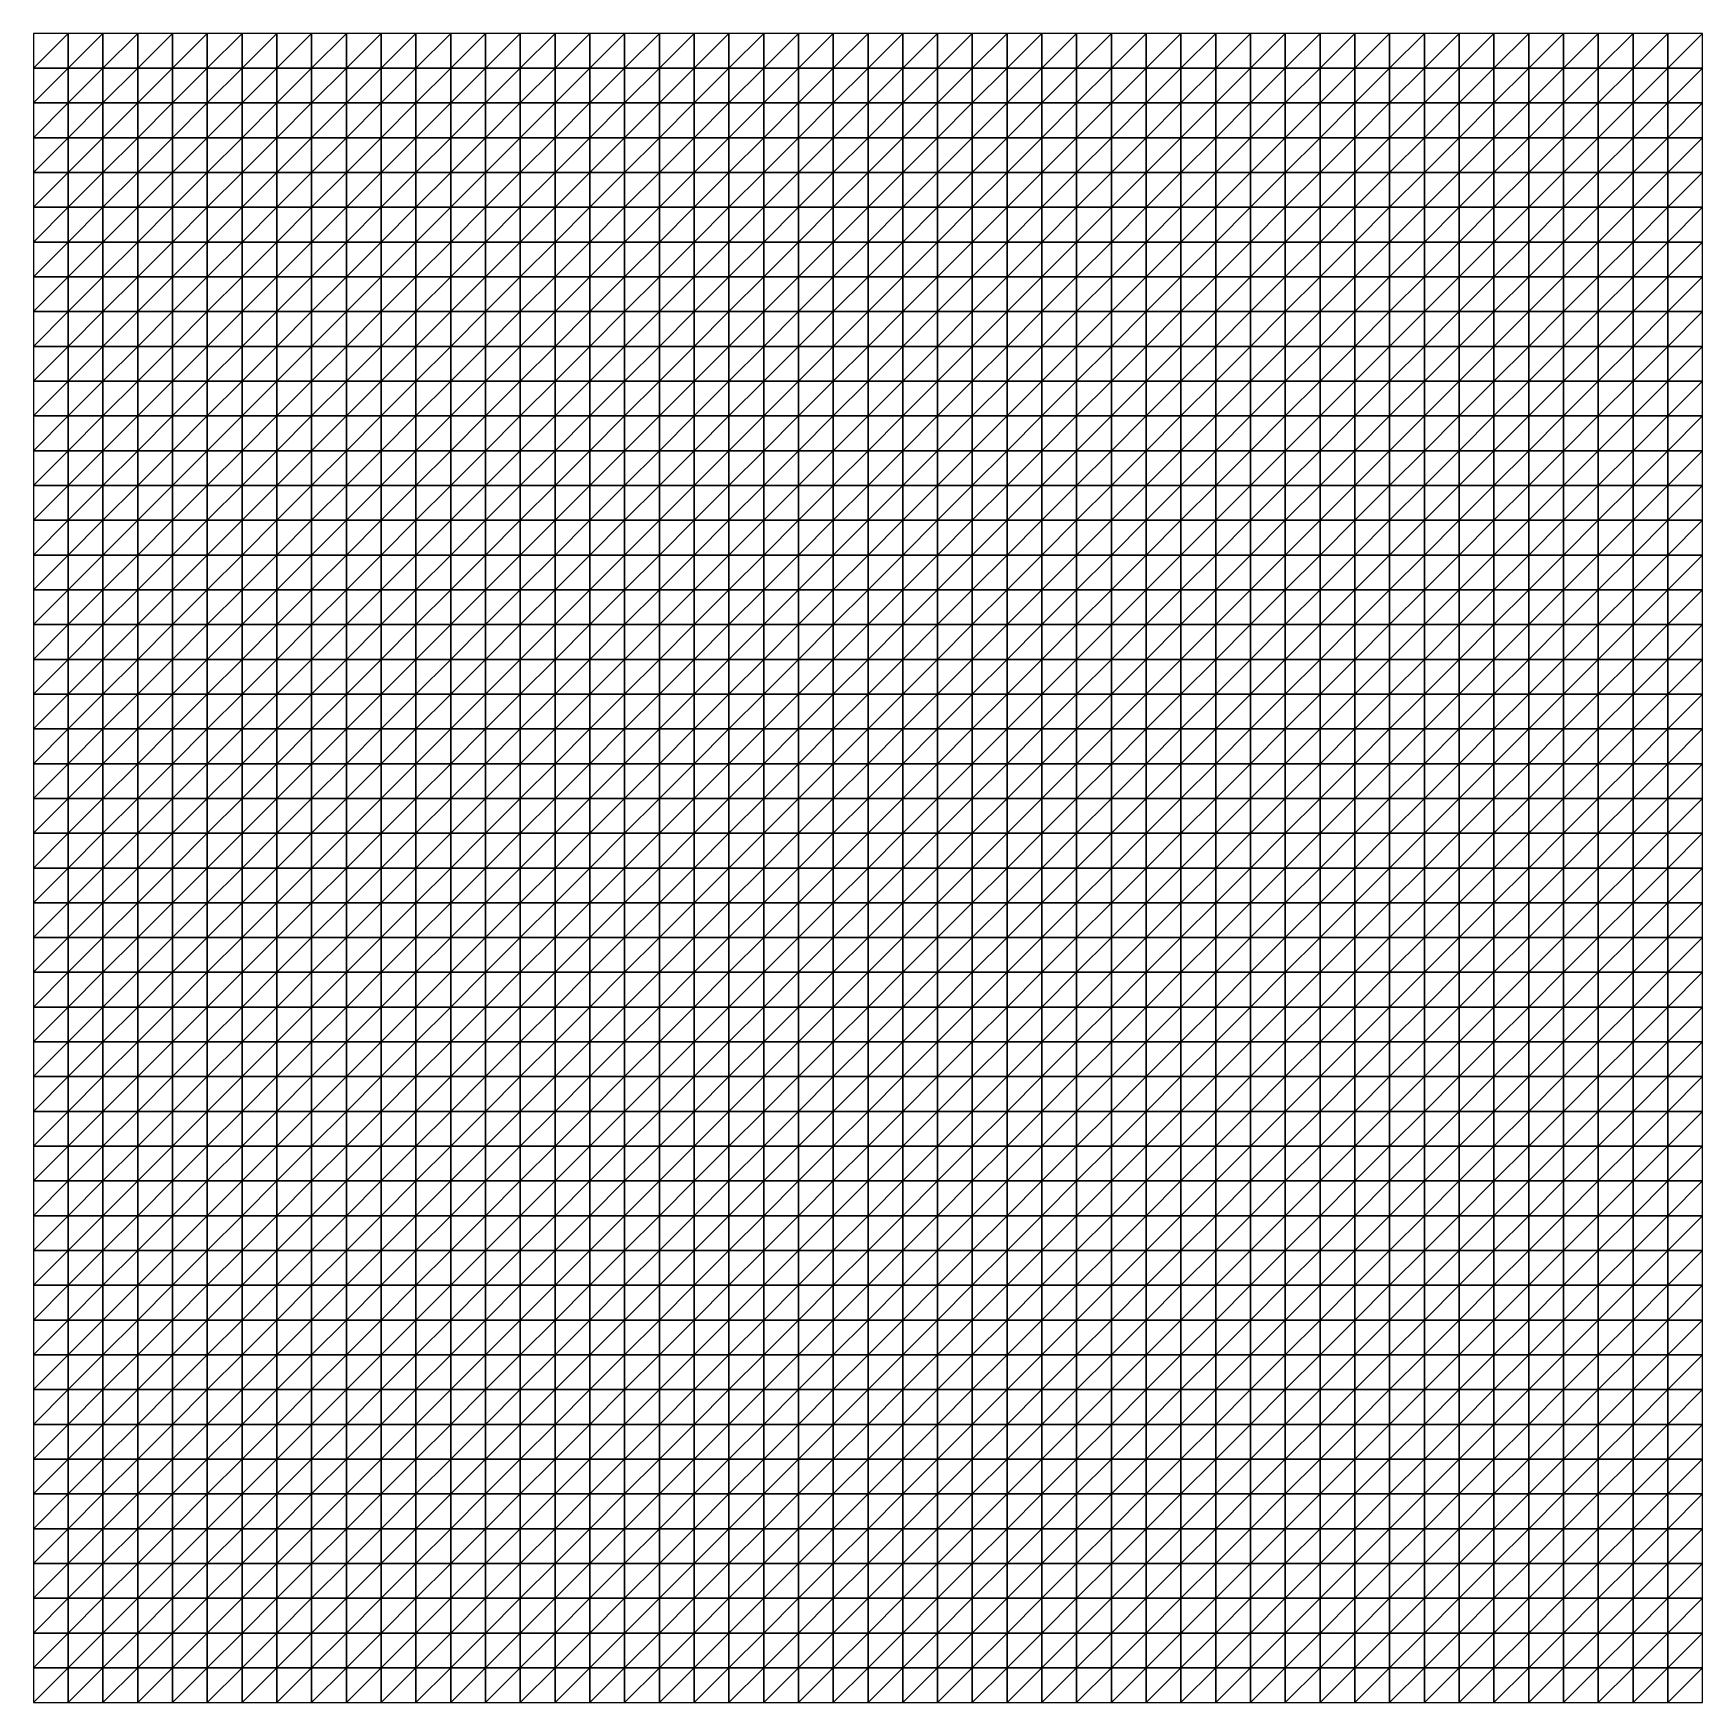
# Model space of a CAD drawing. Header units: metres. Extents: x -3 to 3, y -3 to 3.
import ezdxf

# ---------------------------------------------------------------- set-up
doc = ezdxf.new("R2010")
doc.units = ezdxf.units.M

msp = doc.modelspace()

# ---------------------------------------------------------------- meshes
at = {"layer": '10', "color": 2}
mesh = msp.add_polyface(dxfattribs=at)
corners = [(-3, 2.25, 0), (-2.875, 2.25, 0.0001), (-2.875, 2.375, 0.0001), (-3, 2.375, 0), (-2.875, 2.5, 0.0001), (-3, 2.5, 0), (-2.875, 2.625, 0.0001), (-3, 2.625, 0), (-2.875, 2.75, 0), (-3, 2.75, 0), (-2.875, 2.875, 0), (-3, 2.875, 0), (-2.875, 3, 0), (-2.75, 2.25, 0.0002), (-2.75, 2.375, 0.0002), (-2.75, 2.5, 0.0001), (-2.75, 2.625, 0.0001), (-2.75, 2.75, 0.0001), (-2.75, 2.875, 0), (-2.75, 3, 0), (-2.625, 2.25, 0.0005), (-2.625, 2.375, 0.0004), (-2.625, 2.5, 0.0003), (-2.625, 2.625, 0.0002), (-2.625, 2.75, 0.0001), (-2.625, 2.875, 0.0001), (-2.625, 3, 0.0001), (-3, 3, 0)]
mesh.append_faces([[corners[k] for k in face] for face in [(0, 1, 2), (3, 2, 4), (5, 4, 6), (7, 6, 8), (9, 8, 10), (11, 10, 12), (1, 13, 14), (2, 14, 15), (4, 15, 16), (6, 16, 17), (8, 17, 18), (10, 18, 19), (13, 20, 21), (14, 21, 22), (15, 22, 23), (16, 23, 24), (17, 24, 25), (18, 25, 26), (0, 2, 3), (3, 4, 5), (5, 6, 7), (7, 8, 9), (9, 10, 11), (11, 12, 27), (1, 14, 2), (2, 15, 4), (4, 16, 6), (6, 17, 8), (8, 18, 10), (10, 19, 12), (13, 21, 14), (14, 22, 15), (15, 23, 16), (16, 24, 17), (17, 25, 18), (18, 26, 19)]], dxfattribs={"color": 2})
mesh = msp.add_polyface(dxfattribs=at)
corners = [(-2.625, 2.25, 0.0005), (-2.5, 2.25, 0.001), (-2.5, 2.375, 0.0008), (-2.625, 2.375, 0.0004), (-2.5, 2.5, 0.0006), (-2.625, 2.5, 0.0003), (-2.5, 2.625, 0.0004), (-2.625, 2.625, 0.0002), (-2.5, 2.75, 0.0003), (-2.625, 2.75, 0.0001), (-2.5, 2.875, 0.0002), (-2.625, 2.875, 0.0001), (-2.5, 3, 0.0001), (-2.375, 2.25, 0.0019), (-2.375, 2.375, 0.0015), (-2.375, 2.5, 0.0011), (-2.375, 2.625, 0.0008), (-2.375, 2.75, 0.0005), (-2.375, 2.875, 0.0003), (-2.375, 3, 0.0002), (-2.25, 2.25, 0.0037), (-2.25, 2.375, 0.0029), (-2.25, 2.5, 0.0021), (-2.25, 2.625, 0.0015), (-2.25, 2.75, 0.001), (-2.25, 2.875, 0.0006), (-2.25, 3, 0.0004), (-2.625, 3, 0.0001)]
mesh.append_faces([[corners[k] for k in face] for face in [(0, 1, 2), (3, 2, 4), (5, 4, 6), (7, 6, 8), (9, 8, 10), (11, 10, 12), (1, 13, 14), (2, 14, 15), (4, 15, 16), (6, 16, 17), (8, 17, 18), (10, 18, 19), (13, 20, 21), (14, 21, 22), (15, 22, 23), (16, 23, 24), (17, 24, 25), (18, 25, 26), (0, 2, 3), (3, 4, 5), (5, 6, 7), (7, 8, 9), (9, 10, 11), (11, 12, 27), (1, 14, 2), (2, 15, 4), (4, 16, 6), (6, 17, 8), (8, 18, 10), (10, 19, 12), (13, 21, 14), (14, 22, 15), (15, 23, 16), (16, 24, 17), (17, 25, 18), (18, 26, 19)]], dxfattribs={"color": 2})
mesh = msp.add_polyface(dxfattribs=at)
corners = [(-2.25, 2.625, 0.0015), (-2.125, 2.625, 0.0026), (-2.125, 2.75, 0.0017), (-2.25, 2.75, 0.001), (-2.125, 2.875, 0.001), (-2.25, 2.875, 0.0006), (-2.125, 3, 0.0006), (-2, 2.625, 0.0043), (-2, 2.75, 0.0028), (-2, 2.875, 0.0018), (-2, 3, 0.0011), (-1.875, 2.625, 0.0071), (-1.875, 2.75, 0.0047), (-1.875, 2.875, 0.0029), (-1.875, 3, 0.0017), (-1.75, 2.625, 0.0113), (-1.75, 2.75, 0.0074), (-1.75, 2.875, 0.0046), (-1.75, 3, 0.0027), (-1.625, 2.625, 0.0175), (-1.625, 2.75, 0.0113), (-1.625, 2.875, 0.007), (-1.625, 3, 0.0042), (-1.5, 2.625, 0.026), (-1.5, 2.75, 0.0169), (-1.5, 2.875, 0.0105), (-1.5, 3, 0.0062), (-2.25, 3, 0.0004)]
mesh.append_faces([[corners[k] for k in face] for face in [(0, 1, 2), (3, 2, 4), (5, 4, 6), (1, 7, 8), (2, 8, 9), (4, 9, 10), (7, 11, 12), (8, 12, 13), (9, 13, 14), (11, 15, 16), (12, 16, 17), (13, 17, 18), (15, 19, 20), (16, 20, 21), (17, 21, 22), (19, 23, 24), (20, 24, 25), (21, 25, 26), (0, 2, 3), (3, 4, 5), (5, 6, 27), (1, 8, 2), (2, 9, 4), (4, 10, 6), (7, 12, 8), (8, 13, 9), (9, 14, 10), (11, 16, 12), (12, 17, 13), (13, 18, 14), (15, 20, 16), (16, 21, 17), (17, 22, 18), (19, 24, 20), (20, 25, 21), (21, 26, 22)]], dxfattribs={"color": 2})
mesh = msp.add_polyface(dxfattribs=at)
corners = [(-1.5, 2.625, 0.026), (-1.375, 2.625, 0.0375), (-1.375, 2.75, 0.0243), (-1.5, 2.75, 0.0169), (-1.375, 2.875, 0.0151), (-1.5, 2.875, 0.0105), (-1.375, 3, 0.009), (-1.25, 2.625, 0.0524), (-1.25, 2.75, 0.0339), (-1.25, 2.875, 0.021), (-1.25, 3, 0.0125), (-1.125, 2.625, 0.0708), (-1.125, 2.75, 0.0457), (-1.125, 2.875, 0.0283), (-1.125, 3, 0.0168), (-1, 2.625, 0.0926), (-1, 2.75, 0.0598), (-1, 2.875, 0.037), (-1, 3, 0.022), (-0.875, 2.625, 0.1174), (-0.875, 2.75, 0.0757), (-0.875, 2.875, 0.0469), (-0.875, 3, 0.0278), (-0.75, 2.625, 0.1441), (-0.75, 2.75, 0.0929), (-0.75, 2.875, 0.0575), (-0.75, 3, 0.0341), (-1.5, 3, 0.0062)]
mesh.append_faces([[corners[k] for k in face] for face in [(0, 1, 2), (3, 2, 4), (5, 4, 6), (1, 7, 8), (2, 8, 9), (4, 9, 10), (7, 11, 12), (8, 12, 13), (9, 13, 14), (11, 15, 16), (12, 16, 17), (13, 17, 18), (15, 19, 20), (16, 20, 21), (17, 21, 22), (19, 23, 24), (20, 24, 25), (21, 25, 26), (0, 2, 3), (3, 4, 5), (5, 6, 27), (1, 8, 2), (2, 9, 4), (4, 10, 6), (7, 12, 8), (8, 13, 9), (9, 14, 10), (11, 16, 12), (12, 17, 13), (13, 18, 14), (15, 20, 16), (16, 21, 17), (17, 22, 18), (19, 24, 20), (20, 25, 21), (21, 26, 22)]], dxfattribs={"color": 2})
mesh = msp.add_polyface(dxfattribs=at)
corners = [(-0.75, 2.625, 0.1441), (-0.625, 2.625, 0.1714), (-0.625, 2.75, 0.1105), (-0.75, 2.75, 0.0929), (-0.625, 2.875, 0.0683), (-0.75, 2.875, 0.0575), (-0.625, 3, 0.0406), (-0.5, 2.625, 0.1974), (-0.5, 2.75, 0.1272), (-0.5, 2.875, 0.0787), (-0.5, 3, 0.0467), (-0.375, 2.625, 0.2203), (-0.375, 2.75, 0.142), (-0.375, 2.875, 0.0878), (-0.375, 3, 0.0521), (-0.25, 2.625, 0.2382), (-0.25, 2.75, 0.1535), (-0.25, 2.875, 0.0949), (-0.25, 3, 0.0563), (-0.125, 2.625, 0.2497), (-0.125, 2.75, 0.1609), (-0.125, 2.875, 0.0995), (-0.125, 3, 0.059), (0, 2.625, 0.2536), (0, 2.75, 0.1634), (0, 2.875, 0.101), (0, 3, 0.06), (-0.75, 3, 0.0341)]
mesh.append_faces([[corners[k] for k in face] for face in [(0, 1, 2), (3, 2, 4), (5, 4, 6), (1, 7, 8), (2, 8, 9), (4, 9, 10), (7, 11, 12), (8, 12, 13), (9, 13, 14), (11, 15, 16), (12, 16, 17), (13, 17, 18), (15, 19, 20), (16, 20, 21), (17, 21, 22), (19, 23, 24), (20, 24, 25), (21, 25, 26), (0, 2, 3), (3, 4, 5), (5, 6, 27), (1, 8, 2), (2, 9, 4), (4, 10, 6), (7, 12, 8), (8, 13, 9), (9, 14, 10), (11, 16, 12), (12, 17, 13), (13, 18, 14), (15, 20, 16), (16, 21, 17), (17, 22, 18), (19, 24, 20), (20, 25, 21), (21, 26, 22)]], dxfattribs={"color": 2})
mesh = msp.add_polyface(dxfattribs=at)
corners = [(0, 2.625, 0.2536), (0.125, 2.625, 0.2496), (0.125, 2.75, 0.1609), (0, 2.75, 0.1634), (0.125, 2.875, 0.0995), (0, 2.875, 0.101), (0.125, 3, 0.059), (0.25, 2.625, 0.2381), (0.25, 2.75, 0.1535), (0.25, 2.875, 0.0949), (0.25, 3, 0.0563), (0.375, 2.625, 0.2203), (0.375, 2.75, 0.142), (0.375, 2.875, 0.0878), (0.375, 3, 0.0521), (0.5, 2.625, 0.1975), (0.5, 2.75, 0.1273), (0.5, 2.875, 0.0787), (0.5, 3, 0.0467), (0.625, 2.625, 0.1717), (0.625, 2.75, 0.1107), (0.625, 2.875, 0.0684), (0.625, 3, 0.0406), (0.75, 2.625, 0.1448), (0.75, 2.75, 0.0933), (0.75, 2.875, 0.0577), (0.75, 3, 0.0342), (0, 3, 0.06)]
mesh.append_faces([[corners[k] for k in face] for face in [(0, 1, 2), (3, 2, 4), (5, 4, 6), (1, 7, 8), (2, 8, 9), (4, 9, 10), (7, 11, 12), (8, 12, 13), (9, 13, 14), (11, 15, 16), (12, 16, 17), (13, 17, 18), (15, 19, 20), (16, 20, 21), (17, 21, 22), (19, 23, 24), (20, 24, 25), (21, 25, 26), (0, 2, 3), (3, 4, 5), (5, 6, 27), (1, 8, 2), (2, 9, 4), (4, 10, 6), (7, 12, 8), (8, 13, 9), (9, 14, 10), (11, 16, 12), (12, 17, 13), (13, 18, 14), (15, 20, 16), (16, 21, 17), (17, 22, 18), (19, 24, 20), (20, 25, 21), (21, 26, 22)]], dxfattribs={"color": 2})
mesh = msp.add_polyface(dxfattribs=at)
corners = [(0.75, 2.625, 0.1448), (0.875, 2.625, 0.1184), (0.875, 2.75, 0.0762), (0.75, 2.75, 0.0933), (0.875, 2.875, 0.0471), (0.75, 2.875, 0.0577), (0.875, 3, 0.0279), (1, 2.625, 0.0939), (1, 2.75, 0.0604), (1, 2.875, 0.0373), (1, 3, 0.0221), (1.125, 2.625, 0.0722), (1.125, 2.75, 0.0464), (1.125, 2.875, 0.0287), (1.125, 3, 0.017), (1.25, 2.625, 0.0539), (1.25, 2.75, 0.0346), (1.25, 2.875, 0.0214), (1.25, 3, 0.0127), (1.375, 2.625, 0.039), (1.375, 2.75, 0.025), (1.375, 2.875, 0.0154), (1.375, 3, 0.0091), (1.5, 2.625, 0.0274), (1.5, 2.75, 0.0176), (1.5, 2.875, 0.0108), (1.5, 3, 0.0064), (0.75, 3, 0.0342)]
mesh.append_faces([[corners[k] for k in face] for face in [(0, 1, 2), (3, 2, 4), (5, 4, 6), (1, 7, 8), (2, 8, 9), (4, 9, 10), (7, 11, 12), (8, 12, 13), (9, 13, 14), (11, 15, 16), (12, 16, 17), (13, 17, 18), (15, 19, 20), (16, 20, 21), (17, 21, 22), (19, 23, 24), (20, 24, 25), (21, 25, 26), (0, 2, 3), (3, 4, 5), (5, 6, 27), (1, 8, 2), (2, 9, 4), (4, 10, 6), (7, 12, 8), (8, 13, 9), (9, 14, 10), (11, 16, 12), (12, 17, 13), (13, 18, 14), (15, 20, 16), (16, 21, 17), (17, 22, 18), (19, 24, 20), (20, 25, 21), (21, 26, 22)]], dxfattribs={"color": 2})
mesh = msp.add_polyface(dxfattribs=at)
corners = [(1.5, 2.625, 0.0274), (1.625, 2.625, 0.0187), (1.625, 2.75, 0.0119), (1.5, 2.75, 0.0176), (1.625, 2.875, 0.0074), (1.5, 2.875, 0.0108), (1.625, 3, 0.0043), (1.75, 2.625, 0.0123), (1.75, 2.75, 0.0079), (1.75, 2.875, 0.0048), (1.75, 3, 0.0029), (1.875, 2.625, 0.0079), (1.875, 2.75, 0.0051), (1.875, 2.875, 0.0031), (1.875, 3, 0.0018), (2, 2.625, 0.0049), (2, 2.75, 0.0031), (2, 2.875, 0.0019), (2, 3, 0.0011), (2.125, 2.625, 0.003), (2.125, 2.75, 0.0019), (2.125, 2.875, 0.0012), (2.125, 3, 0.0007), (2.25, 2.625, 0.0017), (2.25, 2.75, 0.0011), (2.25, 2.875, 0.0007), (2.25, 3, 0.0004), (1.5, 3, 0.0064)]
mesh.append_faces([[corners[k] for k in face] for face in [(0, 1, 2), (3, 2, 4), (5, 4, 6), (1, 7, 8), (2, 8, 9), (4, 9, 10), (7, 11, 12), (8, 12, 13), (9, 13, 14), (11, 15, 16), (12, 16, 17), (13, 17, 18), (15, 19, 20), (16, 20, 21), (17, 21, 22), (19, 23, 24), (20, 24, 25), (21, 25, 26), (0, 2, 3), (3, 4, 5), (5, 6, 27), (1, 8, 2), (2, 9, 4), (4, 10, 6), (7, 12, 8), (8, 13, 9), (9, 14, 10), (11, 16, 12), (12, 17, 13), (13, 18, 14), (15, 20, 16), (16, 21, 17), (17, 22, 18), (19, 24, 20), (20, 25, 21), (21, 26, 22)]], dxfattribs={"color": 2})
mesh = msp.add_polyface(dxfattribs=at)
corners = [(2.25, 2.25, 0.0055), (2.375, 2.25, 0.0032), (2.375, 2.375, 0.0022), (2.25, 2.375, 0.0039), (2.375, 2.5, 0.0015), (2.25, 2.5, 0.0027), (2.375, 2.625, 0.001), (2.25, 2.625, 0.0017), (2.375, 2.75, 0.0006), (2.25, 2.75, 0.0011), (2.375, 2.875, 0.0004), (2.25, 2.875, 0.0007), (2.375, 3, 0.0002), (2.5, 2.25, 0.0018), (2.5, 2.375, 0.0012), (2.5, 2.5, 0.0008), (2.5, 2.625, 0.0005), (2.5, 2.75, 0.0003), (2.5, 2.875, 0.0002), (2.5, 3, 0.0001), (2.625, 2.25, 0.001), (2.625, 2.375, 0.0007), (2.625, 2.5, 0.0005), (2.625, 2.625, 0.0003), (2.625, 2.75, 0.0002), (2.625, 2.875, 0.0001), (2.625, 3, 0.0001), (2.25, 3, 0.0004)]
mesh.append_faces([[corners[k] for k in face] for face in [(0, 1, 2), (3, 2, 4), (5, 4, 6), (7, 6, 8), (9, 8, 10), (11, 10, 12), (1, 13, 14), (2, 14, 15), (4, 15, 16), (6, 16, 17), (8, 17, 18), (10, 18, 19), (13, 20, 21), (14, 21, 22), (15, 22, 23), (16, 23, 24), (17, 24, 25), (18, 25, 26), (0, 2, 3), (3, 4, 5), (5, 6, 7), (7, 8, 9), (9, 10, 11), (11, 12, 27), (1, 14, 2), (2, 15, 4), (4, 16, 6), (6, 17, 8), (8, 18, 10), (10, 19, 12), (13, 21, 14), (14, 22, 15), (15, 23, 16), (16, 24, 17), (17, 25, 18), (18, 26, 19)]], dxfattribs={"color": 2})
mesh = msp.add_polyface(dxfattribs=at)
corners = [(2.625, 2.25, 0.001), (2.75, 2.25, 0.0005), (2.75, 2.375, 0.0004), (2.625, 2.375, 0.0007), (2.75, 2.5, 0.0002), (2.625, 2.5, 0.0005), (2.75, 2.625, 0.0002), (2.625, 2.625, 0.0003), (2.75, 2.75, 0.0001), (2.625, 2.75, 0.0002), (2.75, 2.875, 0.0001), (2.625, 2.875, 0.0001), (2.75, 3, 0), (2.875, 2.25, 0.0003), (2.875, 2.375, 0.0002), (2.875, 2.5, 0.0001), (2.875, 2.625, 0.0001), (2.875, 2.75, 0), (2.875, 2.875, 0), (2.875, 3, 0), (3, 2.25, 0.0001), (3, 2.375, 0.0001), (3, 2.5, 0.0001), (3, 2.625, 0), (3, 2.75, 0), (3, 2.875, 0), (3, 3, 0), (2.625, 3, 0.0001)]
mesh.append_faces([[corners[k] for k in face] for face in [(0, 1, 2), (3, 2, 4), (5, 4, 6), (7, 6, 8), (9, 8, 10), (11, 10, 12), (1, 13, 14), (2, 14, 15), (4, 15, 16), (6, 16, 17), (8, 17, 18), (10, 18, 19), (13, 20, 21), (14, 21, 22), (15, 22, 23), (16, 23, 24), (17, 24, 25), (18, 25, 26), (0, 2, 3), (3, 4, 5), (5, 6, 7), (7, 8, 9), (9, 10, 11), (11, 12, 27), (1, 14, 2), (2, 15, 4), (4, 16, 6), (6, 17, 8), (8, 18, 10), (10, 19, 12), (13, 21, 14), (14, 22, 15), (15, 23, 16), (16, 24, 17), (17, 25, 18), (18, 26, 19)]], dxfattribs={"color": 2})
mesh = msp.add_polyface(dxfattribs=at)
corners = [(-2.25, 2.25, 0.0037), (-2.125, 2.25, 0.0066), (-2.125, 2.375, 0.0051), (-2.25, 2.375, 0.0029), (-2.125, 2.5, 0.0037), (-2.25, 2.5, 0.0021), (-2.125, 2.625, 0.0026), (-2, 2.25, 0.0115), (-2, 2.375, 0.0088), (-2, 2.5, 0.0063), (-2, 2.625, 0.0043), (-1.875, 2.25, 0.0192), (-1.875, 2.375, 0.0145), (-1.875, 2.5, 0.0104), (-1.875, 2.625, 0.0071), (-1.75, 2.25, 0.0309), (-1.75, 2.375, 0.0233), (-1.75, 2.5, 0.0167), (-1.75, 2.625, 0.0113), (-1.625, 2.25, 0.0482), (-1.625, 2.375, 0.0361), (-1.625, 2.5, 0.0257), (-1.625, 2.625, 0.0175), (-1.5, 2.25, 0.0725), (-1.5, 2.375, 0.0541), (-1.5, 2.5, 0.0384), (-1.5, 2.625, 0.026), (-2.25, 2.625, 0.0015)]
mesh.append_faces([[corners[k] for k in face] for face in [(0, 1, 2), (3, 2, 4), (5, 4, 6), (1, 7, 8), (2, 8, 9), (4, 9, 10), (7, 11, 12), (8, 12, 13), (9, 13, 14), (11, 15, 16), (12, 16, 17), (13, 17, 18), (15, 19, 20), (16, 20, 21), (17, 21, 22), (19, 23, 24), (20, 24, 25), (21, 25, 26), (0, 2, 3), (3, 4, 5), (5, 6, 27), (1, 8, 2), (2, 9, 4), (4, 10, 6), (7, 12, 8), (8, 13, 9), (9, 14, 10), (11, 16, 12), (12, 17, 13), (13, 18, 14), (15, 20, 16), (16, 21, 17), (17, 22, 18), (19, 24, 20), (20, 25, 21), (21, 26, 22)]], dxfattribs={"color": 2})
mesh = msp.add_polyface(dxfattribs=at)
corners = [(-1.5, 2.25, 0.0725), (-1.375, 2.25, 0.1054), (-1.375, 2.375, 0.0783), (-1.5, 2.375, 0.0541), (-1.375, 2.5, 0.0555), (-1.5, 2.5, 0.0384), (-1.375, 2.625, 0.0375), (-1.25, 2.25, 0.1481), (-1.25, 2.375, 0.1097), (-1.25, 2.5, 0.0775), (-1.25, 2.625, 0.0524), (-1.125, 2.25, 0.2012), (-1.125, 2.375, 0.1487), (-1.125, 2.5, 0.1049), (-1.125, 2.625, 0.0708), (-1, 2.25, 0.2644), (-1, 2.375, 0.1951), (-1, 2.5, 0.1374), (-1, 2.625, 0.0926), (-0.875, 2.25, 0.3362), (-0.875, 2.375, 0.2477), (-0.875, 2.5, 0.1743), (-0.875, 2.625, 0.1174), (-0.75, 2.25, 0.4136), (-0.75, 2.375, 0.3044), (-0.75, 2.5, 0.2141), (-0.75, 2.625, 0.1441), (-1.5, 2.625, 0.026)]
mesh.append_faces([[corners[k] for k in face] for face in [(0, 1, 2), (3, 2, 4), (5, 4, 6), (1, 7, 8), (2, 8, 9), (4, 9, 10), (7, 11, 12), (8, 12, 13), (9, 13, 14), (11, 15, 16), (12, 16, 17), (13, 17, 18), (15, 19, 20), (16, 20, 21), (17, 21, 22), (19, 23, 24), (20, 24, 25), (21, 25, 26), (0, 2, 3), (3, 4, 5), (5, 6, 27), (1, 8, 2), (2, 9, 4), (4, 10, 6), (7, 12, 8), (8, 13, 9), (9, 14, 10), (11, 16, 12), (12, 17, 13), (13, 18, 14), (15, 20, 16), (16, 21, 17), (17, 22, 18), (19, 24, 20), (20, 25, 21), (21, 26, 22)]], dxfattribs={"color": 2})
mesh = msp.add_polyface(dxfattribs=at)
corners = [(-0.75, 2.25, 0.4136), (-0.625, 2.25, 0.4926), (-0.625, 2.375, 0.3623), (-0.75, 2.375, 0.3044), (-0.625, 2.5, 0.2547), (-0.75, 2.5, 0.2141), (-0.625, 2.625, 0.1714), (-0.5, 2.25, 0.568), (-0.5, 2.375, 0.4176), (-0.5, 2.5, 0.2935), (-0.5, 2.625, 0.1974), (-0.375, 2.25, 0.6342), (-0.375, 2.375, 0.4662), (-0.375, 2.5, 0.3276), (-0.375, 2.625, 0.2203), (-0.25, 2.25, 0.686), (-0.25, 2.375, 0.5042), (-0.25, 2.5, 0.3543), (-0.25, 2.625, 0.2382), (-0.125, 2.25, 0.7188), (-0.125, 2.375, 0.5283), (-0.125, 2.5, 0.3712), (-0.125, 2.625, 0.2497), (0, 2.25, 0.7299), (0, 2.375, 0.5365), (0, 2.5, 0.377), (0, 2.625, 0.2536), (-0.75, 2.625, 0.1441)]
mesh.append_faces([[corners[k] for k in face] for face in [(0, 1, 2), (3, 2, 4), (5, 4, 6), (1, 7, 8), (2, 8, 9), (4, 9, 10), (7, 11, 12), (8, 12, 13), (9, 13, 14), (11, 15, 16), (12, 16, 17), (13, 17, 18), (15, 19, 20), (16, 20, 21), (17, 21, 22), (19, 23, 24), (20, 24, 25), (21, 25, 26), (0, 2, 3), (3, 4, 5), (5, 6, 27), (1, 8, 2), (2, 9, 4), (4, 10, 6), (7, 12, 8), (8, 13, 9), (9, 14, 10), (11, 16, 12), (12, 17, 13), (13, 18, 14), (15, 20, 16), (16, 21, 17), (17, 22, 18), (19, 24, 20), (20, 25, 21), (21, 26, 22)]], dxfattribs={"color": 2})
mesh = msp.add_polyface(dxfattribs=at)
corners = [(0, 2.25, 0.7299), (0.125, 2.25, 0.7183), (0.125, 2.375, 0.5281), (0, 2.375, 0.5365), (0.125, 2.5, 0.3711), (0, 2.5, 0.377), (0.125, 2.625, 0.2496), (0.25, 2.25, 0.6853), (0.25, 2.375, 0.5038), (0.25, 2.5, 0.354), (0.25, 2.625, 0.2381), (0.375, 2.25, 0.6339), (0.375, 2.375, 0.466), (0.375, 2.5, 0.3275), (0.375, 2.625, 0.2203), (0.5, 2.25, 0.5687), (0.5, 2.375, 0.418), (0.5, 2.5, 0.2937), (0.5, 2.625, 0.1975), (0.625, 2.25, 0.4949), (0.625, 2.375, 0.3636), (0.625, 2.5, 0.2554), (0.625, 2.625, 0.1717), (0.75, 2.25, 0.4179), (0.75, 2.375, 0.3068), (0.75, 2.5, 0.2154), (0.75, 2.625, 0.1448), (0, 2.625, 0.2536)]
mesh.append_faces([[corners[k] for k in face] for face in [(0, 1, 2), (3, 2, 4), (5, 4, 6), (1, 7, 8), (2, 8, 9), (4, 9, 10), (7, 11, 12), (8, 12, 13), (9, 13, 14), (11, 15, 16), (12, 16, 17), (13, 17, 18), (15, 19, 20), (16, 20, 21), (17, 21, 22), (19, 23, 24), (20, 24, 25), (21, 25, 26), (0, 2, 3), (3, 4, 5), (5, 6, 27), (1, 8, 2), (2, 9, 4), (4, 10, 6), (7, 12, 8), (8, 13, 9), (9, 14, 10), (11, 16, 12), (12, 17, 13), (13, 18, 14), (15, 20, 16), (16, 21, 17), (17, 22, 18), (19, 24, 20), (20, 25, 21), (21, 26, 22)]], dxfattribs={"color": 2})
mesh = msp.add_polyface(dxfattribs=at)
corners = [(0.75, 2.25, 0.4179), (0.875, 2.25, 0.3424), (0.875, 2.375, 0.2512), (0.75, 2.375, 0.3068), (0.875, 2.5, 0.1762), (0.75, 2.5, 0.2154), (0.875, 2.625, 0.1184), (1, 2.25, 0.2723), (1, 2.375, 0.1995), (1, 2.5, 0.1398), (1, 2.625, 0.0939), (1.125, 2.25, 0.2102), (1.125, 2.375, 0.1538), (1.125, 2.5, 0.1077), (1.125, 2.625, 0.0722), (1.25, 2.25, 0.1575), (1.25, 2.375, 0.115), (1.25, 2.5, 0.0804), (1.25, 2.625, 0.0539), (1.375, 2.25, 0.1147), (1.375, 2.375, 0.0835), (1.375, 2.5, 0.0583), (1.375, 2.625, 0.039), (1.5, 2.25, 0.081), (1.5, 2.375, 0.0589), (1.5, 2.5, 0.041), (1.5, 2.625, 0.0274), (0.75, 2.625, 0.1448)]
mesh.append_faces([[corners[k] for k in face] for face in [(0, 1, 2), (3, 2, 4), (5, 4, 6), (1, 7, 8), (2, 8, 9), (4, 9, 10), (7, 11, 12), (8, 12, 13), (9, 13, 14), (11, 15, 16), (12, 16, 17), (13, 17, 18), (15, 19, 20), (16, 20, 21), (17, 21, 22), (19, 23, 24), (20, 24, 25), (21, 25, 26), (0, 2, 3), (3, 4, 5), (5, 6, 27), (1, 8, 2), (2, 9, 4), (4, 10, 6), (7, 12, 8), (8, 13, 9), (9, 14, 10), (11, 16, 12), (12, 17, 13), (13, 18, 14), (15, 20, 16), (16, 21, 17), (17, 22, 18), (19, 24, 20), (20, 25, 21), (21, 26, 22)]], dxfattribs={"color": 2})
mesh = msp.add_polyface(dxfattribs=at)
corners = [(1.5, 2.25, 0.081), (1.625, 2.25, 0.0556), (1.625, 2.375, 0.0403), (1.5, 2.375, 0.0589), (1.625, 2.5, 0.028), (1.5, 2.5, 0.041), (1.625, 2.625, 0.0187), (1.75, 2.25, 0.0371), (1.75, 2.375, 0.0268), (1.75, 2.5, 0.0185), (1.75, 2.625, 0.0123), (1.875, 2.25, 0.024), (1.875, 2.375, 0.0173), (1.875, 2.5, 0.0119), (1.875, 2.625, 0.0079), (2, 2.25, 0.0151), (2, 2.375, 0.0108), (2, 2.5, 0.0074), (2, 2.625, 0.0049), (2.125, 2.25, 0.0093), (2.125, 2.375, 0.0066), (2.125, 2.5, 0.0045), (2.125, 2.625, 0.003), (2.25, 2.25, 0.0055), (2.25, 2.375, 0.0039), (2.25, 2.5, 0.0027), (2.25, 2.625, 0.0017), (1.5, 2.625, 0.0274)]
mesh.append_faces([[corners[k] for k in face] for face in [(0, 1, 2), (3, 2, 4), (5, 4, 6), (1, 7, 8), (2, 8, 9), (4, 9, 10), (7, 11, 12), (8, 12, 13), (9, 13, 14), (11, 15, 16), (12, 16, 17), (13, 17, 18), (15, 19, 20), (16, 20, 21), (17, 21, 22), (19, 23, 24), (20, 24, 25), (21, 25, 26), (0, 2, 3), (3, 4, 5), (5, 6, 27), (1, 8, 2), (2, 9, 4), (4, 10, 6), (7, 12, 8), (8, 13, 9), (9, 14, 10), (11, 16, 12), (12, 17, 13), (13, 18, 14), (15, 20, 16), (16, 21, 17), (17, 22, 18), (19, 24, 20), (20, 25, 21), (21, 26, 22)]], dxfattribs={"color": 2})
mesh = msp.add_polyface(dxfattribs=at)
corners = [(-3, 1.5, -0.0006), (-2.875, 1.5, -0.001), (-2.875, 1.625, -0.0006), (-3, 1.625, -0.0004), (-2.875, 1.75, -0.0003), (-3, 1.75, -0.0002), (-2.875, 1.875, -0.0001), (-3, 1.875, -0.0001), (-2.875, 2, 0), (-3, 2, 0), (-2.875, 2.125, 0.0001), (-3, 2.125, 0), (-2.875, 2.25, 0.0001), (-2.75, 1.5, -0.0017), (-2.75, 1.625, -0.0009), (-2.75, 1.75, -0.0003), (-2.75, 1.875, 0), (-2.75, 2, 0.0002), (-2.75, 2.125, 0.0002), (-2.75, 2.25, 0.0002), (-2.625, 1.5, -0.0026), (-2.625, 1.625, -0.0012), (-2.625, 1.75, -0.0003), (-2.625, 1.875, 0.0002), (-2.625, 2, 0.0005), (-2.625, 2.125, 0.0005), (-2.625, 2.25, 0.0005), (-3, 2.25, 0)]
mesh.append_faces([[corners[k] for k in face] for face in [(0, 1, 2), (3, 2, 4), (5, 4, 6), (7, 6, 8), (9, 8, 10), (11, 10, 12), (1, 13, 14), (2, 14, 15), (4, 15, 16), (6, 16, 17), (8, 17, 18), (10, 18, 19), (13, 20, 21), (14, 21, 22), (15, 22, 23), (16, 23, 24), (17, 24, 25), (18, 25, 26), (0, 2, 3), (3, 4, 5), (5, 6, 7), (7, 8, 9), (9, 10, 11), (11, 12, 27), (1, 14, 2), (2, 15, 4), (4, 16, 6), (6, 17, 8), (8, 18, 10), (10, 19, 12), (13, 21, 14), (14, 22, 15), (15, 23, 16), (16, 24, 17), (17, 25, 18), (18, 26, 19)]], dxfattribs={"color": 2})
mesh = msp.add_polyface(dxfattribs=at)
corners = [(-2.625, 1.5, -0.0026), (-2.5, 1.5, -0.0038), (-2.5, 1.625, -0.0015), (-2.625, 1.625, -0.0012), (-2.5, 1.75, -0.0001), (-2.625, 1.75, -0.0003), (-2.5, 1.875, 0.0007), (-2.625, 1.875, 0.0002), (-2.5, 2, 0.0011), (-2.625, 2, 0.0005), (-2.5, 2.125, 0.0011), (-2.625, 2.125, 0.0005), (-2.5, 2.25, 0.001), (-2.375, 1.5, -0.005), (-2.375, 1.625, -0.0015), (-2.375, 1.75, 0.0007), (-2.375, 1.875, 0.0019), (-2.375, 2, 0.0023), (-2.375, 2.125, 0.0023), (-2.375, 2.25, 0.0019), (-2.25, 1.5, -0.0059), (-2.25, 1.625, -0.0006), (-2.25, 1.75, 0.0026), (-2.25, 1.875, 0.0042), (-2.25, 2, 0.0046), (-2.25, 2.125, 0.0043), (-2.25, 2.25, 0.0037), (-2.625, 2.25, 0.0005)]
mesh.append_faces([[corners[k] for k in face] for face in [(0, 1, 2), (3, 2, 4), (5, 4, 6), (7, 6, 8), (9, 8, 10), (11, 10, 12), (1, 13, 14), (2, 14, 15), (4, 15, 16), (6, 16, 17), (8, 17, 18), (10, 18, 19), (13, 20, 21), (14, 21, 22), (15, 22, 23), (16, 23, 24), (17, 24, 25), (18, 25, 26), (0, 2, 3), (3, 4, 5), (5, 6, 7), (7, 8, 9), (9, 10, 11), (11, 12, 27), (1, 14, 2), (2, 15, 4), (4, 16, 6), (6, 17, 8), (8, 18, 10), (10, 19, 12), (13, 21, 14), (14, 22, 15), (15, 23, 16), (16, 24, 17), (17, 25, 18), (18, 26, 19)]], dxfattribs={"color": 2})
mesh = msp.add_polyface(dxfattribs=at)
corners = [(-2.25, 1.5, -0.0059), (-2.125, 1.5, -0.0055), (-2.125, 1.625, 0.0021), (-2.25, 1.625, -0.0006), (-2.125, 1.75, 0.0066), (-2.25, 1.75, 0.0026), (-2.125, 1.875, 0.0086), (-2.25, 1.875, 0.0042), (-2.125, 2, 0.0088), (-2.25, 2, 0.0046), (-2.125, 2.125, 0.008), (-2.25, 2.125, 0.0043), (-2.125, 2.25, 0.0066), (-2, 1.5, -0.0024), (-2, 1.625, 0.0081), (-2, 1.75, 0.014), (-2, 1.875, 0.0163), (-2, 2, 0.0159), (-2, 2.125, 0.0141), (-2, 2.25, 0.0115), (-1.875, 1.5, 0.0056), (-1.875, 1.625, 0.0196), (-1.875, 1.75, 0.027), (-1.875, 1.875, 0.0291), (-1.875, 2, 0.0275), (-1.875, 2.125, 0.0238), (-1.875, 2.25, 0.0192), (-2.25, 2.25, 0.0037)]
mesh.append_faces([[corners[k] for k in face] for face in [(0, 1, 2), (3, 2, 4), (5, 4, 6), (7, 6, 8), (9, 8, 10), (11, 10, 12), (1, 13, 14), (2, 14, 15), (4, 15, 16), (6, 16, 17), (8, 17, 18), (10, 18, 19), (13, 20, 21), (14, 21, 22), (15, 22, 23), (16, 23, 24), (17, 24, 25), (18, 25, 26), (0, 2, 3), (3, 4, 5), (5, 6, 7), (7, 8, 9), (9, 10, 11), (11, 12, 27), (1, 14, 2), (2, 15, 4), (4, 16, 6), (6, 17, 8), (8, 18, 10), (10, 19, 12), (13, 21, 14), (14, 22, 15), (15, 23, 16), (16, 24, 17), (17, 25, 18), (18, 26, 19)]], dxfattribs={"color": 2})
mesh = msp.add_polyface(dxfattribs=at)
corners = [(-1.875, 1.5, 0.0056), (-1.75, 1.5, 0.0219), (-1.75, 1.625, 0.0397), (-1.875, 1.625, 0.0196), (-1.75, 1.75, 0.0482), (-1.875, 1.75, 0.027), (-1.75, 1.875, 0.0494), (-1.875, 1.875, 0.0291), (-1.75, 2, 0.0456), (-1.875, 2, 0.0275), (-1.75, 2.125, 0.0388), (-1.875, 2.125, 0.0238), (-1.75, 2.25, 0.0309), (-1.625, 1.5, 0.0504), (-1.625, 1.625, 0.072), (-1.625, 1.75, 0.0811), (-1.625, 1.875, 0.0802), (-1.625, 2, 0.0724), (-1.625, 2.125, 0.0609), (-1.625, 2.25, 0.0482), (-1.5, 1.5, 0.0957), (-1.5, 1.625, 0.1208), (-1.5, 1.75, 0.1293), (-1.5, 1.875, 0.1245), (-1.5, 2, 0.1108), (-1.5, 2.125, 0.0923), (-1.5, 2.25, 0.0725), (-1.875, 2.25, 0.0192)]
mesh.append_faces([[corners[k] for k in face] for face in [(0, 1, 2), (3, 2, 4), (5, 4, 6), (7, 6, 8), (9, 8, 10), (11, 10, 12), (1, 13, 14), (2, 14, 15), (4, 15, 16), (6, 16, 17), (8, 17, 18), (10, 18, 19), (13, 20, 21), (14, 21, 22), (15, 22, 23), (16, 23, 24), (17, 24, 25), (18, 25, 26), (0, 2, 3), (3, 4, 5), (5, 6, 7), (7, 8, 9), (9, 10, 11), (11, 12, 27), (1, 14, 2), (2, 15, 4), (4, 16, 6), (6, 17, 8), (8, 18, 10), (10, 19, 12), (13, 21, 14), (14, 22, 15), (15, 23, 16), (16, 24, 17), (17, 25, 18), (18, 26, 19)]], dxfattribs={"color": 2})
mesh = msp.add_polyface(dxfattribs=at)
corners = [(-1.5, 1.875, 0.1245), (-1.375, 1.875, 0.1856), (-1.375, 2, 0.1631), (-1.5, 2, 0.1108), (-1.375, 2.125, 0.1348), (-1.5, 2.125, 0.0923), (-1.375, 2.25, 0.1054), (-1.25, 1.875, 0.2659), (-1.25, 2, 0.2316), (-1.25, 2.125, 0.1902), (-1.25, 2.25, 0.1481), (-1.125, 1.875, 0.3668), (-1.125, 2, 0.3171), (-1.125, 2.125, 0.2593), (-1.125, 2.25, 0.2012), (-1, 1.875, 0.4876), (-1, 2, 0.4193), (-1, 2.125, 0.3416), (-1, 2.25, 0.2644), (-0.875, 1.875, 0.6254), (-0.875, 2, 0.5356), (-0.875, 2.125, 0.4351), (-0.875, 2.25, 0.3362), (-0.75, 1.875, 0.7743), (-0.75, 2, 0.6612), (-0.75, 2.125, 0.536), (-0.75, 2.25, 0.4136), (-1.5, 2.25, 0.0725)]
mesh.append_faces([[corners[k] for k in face] for face in [(0, 1, 2), (3, 2, 4), (5, 4, 6), (1, 7, 8), (2, 8, 9), (4, 9, 10), (7, 11, 12), (8, 12, 13), (9, 13, 14), (11, 15, 16), (12, 16, 17), (13, 17, 18), (15, 19, 20), (16, 20, 21), (17, 21, 22), (19, 23, 24), (20, 24, 25), (21, 25, 26), (0, 2, 3), (3, 4, 5), (5, 6, 27), (1, 8, 2), (2, 9, 4), (4, 10, 6), (7, 12, 8), (8, 13, 9), (9, 14, 10), (11, 16, 12), (12, 17, 13), (13, 18, 14), (15, 20, 16), (16, 21, 17), (17, 22, 18), (19, 24, 20), (20, 25, 21), (21, 26, 22)]], dxfattribs={"color": 2})
mesh = msp.add_polyface(dxfattribs=at)
corners = [(-0.75, 1.5, 0.8748), (-0.625, 1.5, 1.0621), (-0.625, 1.625, 1.079), (-0.75, 1.625, 0.8954), (-0.625, 1.75, 1.0291), (-0.75, 1.75, 0.8579), (-0.625, 1.875, 0.9261), (-0.75, 1.875, 0.7743), (-0.625, 2, 0.7893), (-0.75, 2, 0.6612), (-0.625, 2.125, 0.639), (-0.75, 2.125, 0.536), (-0.625, 2.25, 0.4926), (-0.5, 1.5, 1.2391), (-0.5, 1.625, 1.2533), (-0.5, 1.75, 1.192), (-0.5, 1.875, 1.0707), (-0.5, 2, 0.9114), (-0.5, 2.125, 0.7372), (-0.5, 2.25, 0.568), (-0.375, 1.5, 1.392), (-0.375, 1.625, 1.4047), (-0.375, 1.75, 1.3341), (-0.375, 1.875, 1.1972), (-0.375, 2, 1.0184), (-0.375, 2.125, 0.8234), (-0.375, 2.25, 0.6342), (-0.75, 2.25, 0.4136)]
mesh.append_faces([[corners[k] for k in face] for face in [(0, 1, 2), (3, 2, 4), (5, 4, 6), (7, 6, 8), (9, 8, 10), (11, 10, 12), (1, 13, 14), (2, 14, 15), (4, 15, 16), (6, 16, 17), (8, 17, 18), (10, 18, 19), (13, 20, 21), (14, 21, 22), (15, 22, 23), (16, 23, 24), (17, 24, 25), (18, 25, 26), (0, 2, 3), (3, 4, 5), (5, 6, 7), (7, 8, 9), (9, 10, 11), (11, 12, 27), (1, 14, 2), (2, 15, 4), (4, 16, 6), (6, 17, 8), (8, 18, 10), (10, 19, 12), (13, 21, 14), (14, 22, 15), (15, 23, 16), (16, 24, 17), (17, 25, 18), (18, 26, 19)]], dxfattribs={"color": 2})
mesh = msp.add_polyface(dxfattribs=at)
corners = [(-0.375, 1.5, 1.392), (-0.25, 1.5, 1.5083), (-0.25, 1.625, 1.521), (-0.375, 1.625, 1.4047), (-0.25, 1.75, 1.444), (-0.375, 1.75, 1.3341), (-0.25, 1.875, 1.2954), (-0.375, 1.875, 1.1972), (-0.25, 2, 1.1018), (-0.375, 2, 1.0184), (-0.25, 2.125, 0.8907), (-0.375, 2.125, 0.8234), (-0.25, 2.25, 0.686), (-0.125, 1.5, 1.5789), (-0.125, 1.625, 1.5929), (-0.125, 1.75, 1.5126), (-0.125, 1.875, 1.3572), (-0.125, 2, 1.1544), (-0.125, 2.125, 0.9333), (-0.125, 2.25, 0.7188), (0, 1.5, 1.5993), (0, 1.625, 1.615), (0, 1.75, 1.5345), (0, 1.875, 1.3773), (0, 2, 1.1718), (0, 2.125, 0.9476), (0, 2.25, 0.7299), (-0.375, 2.25, 0.6342)]
mesh.append_faces([[corners[k] for k in face] for face in [(0, 1, 2), (3, 2, 4), (5, 4, 6), (7, 6, 8), (9, 8, 10), (11, 10, 12), (1, 13, 14), (2, 14, 15), (4, 15, 16), (6, 16, 17), (8, 17, 18), (10, 18, 19), (13, 20, 21), (14, 21, 22), (15, 22, 23), (16, 23, 24), (17, 24, 25), (18, 25, 26), (0, 2, 3), (3, 4, 5), (5, 6, 7), (7, 8, 9), (9, 10, 11), (11, 12, 27), (1, 14, 2), (2, 15, 4), (4, 16, 6), (6, 17, 8), (8, 18, 10), (10, 19, 12), (13, 21, 14), (14, 22, 15), (15, 23, 16), (16, 24, 17), (17, 25, 18), (18, 26, 19)]], dxfattribs={"color": 2})
mesh = msp.add_polyface(dxfattribs=at)
corners = [(0, 1.5, 1.5993), (0.125, 1.5, 1.57), (0.125, 1.625, 1.587), (0, 1.625, 1.615), (0.125, 1.75, 1.5087), (0, 1.75, 1.5345), (0.125, 1.875, 1.3548), (0, 1.875, 1.3773), (0.125, 2, 1.1529), (0, 2, 1.1718), (0.125, 2.125, 0.9324), (0, 2.125, 0.9476), (0.125, 2.25, 0.7183), (0.25, 1.5, 1.4961), (0.25, 1.625, 1.513), (0.25, 1.75, 1.4388), (0.25, 1.875, 1.2922), (0.25, 2, 1.0998), (0.25, 2.125, 0.8895), (0.25, 2.25, 0.6853), (0.375, 1.5, 1.386), (0.375, 1.625, 1.4009), (0.375, 1.75, 1.3317), (0.375, 1.875, 1.1957), (0.375, 2, 1.0176), (0.375, 2.125, 0.8229), (0.375, 2.25, 0.6339), (0, 2.25, 0.7299)]
mesh.append_faces([[corners[k] for k in face] for face in [(0, 1, 2), (3, 2, 4), (5, 4, 6), (7, 6, 8), (9, 8, 10), (11, 10, 12), (1, 13, 14), (2, 14, 15), (4, 15, 16), (6, 16, 17), (8, 17, 18), (10, 18, 19), (13, 20, 21), (14, 21, 22), (15, 22, 23), (16, 23, 24), (17, 24, 25), (18, 25, 26), (0, 2, 3), (3, 4, 5), (5, 6, 7), (7, 8, 9), (9, 10, 11), (11, 12, 27), (1, 14, 2), (2, 15, 4), (4, 16, 6), (6, 17, 8), (8, 18, 10), (10, 19, 12), (13, 21, 14), (14, 22, 15), (15, 23, 16), (16, 24, 17), (17, 25, 18), (18, 26, 19)]], dxfattribs={"color": 2})
mesh = msp.add_polyface(dxfattribs=at)
corners = [(0.375, 1.5, 1.386), (0.5, 1.5, 1.2503), (0.5, 1.625, 1.2611), (0.375, 1.625, 1.4009), (0.5, 1.75, 1.1972), (0.375, 1.75, 1.3317), (0.5, 1.875, 1.0741), (0.375, 1.875, 1.1957), (0.5, 2, 0.9135), (0.375, 2, 1.0176), (0.5, 2.125, 0.7385), (0.375, 2.125, 0.8229), (0.5, 2.25, 0.5687), (0.625, 1.5, 1.0997), (0.625, 1.625, 1.1048), (0.625, 1.75, 1.0462), (0.625, 1.875, 0.937), (0.625, 2, 0.796), (0.625, 2.125, 0.643), (0.625, 2.25, 0.4949), (0.75, 1.5, 0.9444), (0.75, 1.625, 0.9428), (0.75, 1.75, 0.8891), (0.75, 1.875, 0.7942), (0.75, 2, 0.6735), (0.75, 2.125, 0.5434), (0.75, 2.25, 0.4179), (0.375, 2.25, 0.6339)]
mesh.append_faces([[corners[k] for k in face] for face in [(0, 1, 2), (3, 2, 4), (5, 4, 6), (7, 6, 8), (9, 8, 10), (11, 10, 12), (1, 13, 14), (2, 14, 15), (4, 15, 16), (6, 16, 17), (8, 17, 18), (10, 18, 19), (13, 20, 21), (14, 21, 22), (15, 22, 23), (16, 23, 24), (17, 24, 25), (18, 25, 26), (0, 2, 3), (3, 4, 5), (5, 6, 7), (7, 8, 9), (9, 10, 11), (11, 12, 27), (1, 14, 2), (2, 15, 4), (4, 16, 6), (6, 17, 8), (8, 18, 10), (10, 19, 12), (13, 21, 14), (14, 22, 15), (15, 23, 16), (16, 24, 17), (17, 25, 18), (18, 26, 19)]], dxfattribs={"color": 2})
mesh = msp.add_polyface(dxfattribs=at)
corners = [(0.75, 1.875, 0.7942), (0.875, 1.875, 0.6544), (0.875, 2, 0.5535), (0.75, 2, 0.6735), (0.875, 2.125, 0.4458), (0.75, 2.125, 0.5434), (0.875, 2.25, 0.3424), (1, 1.875, 0.5244), (1, 2, 0.442), (1, 2.125, 0.3551), (1, 2.25, 0.2723), (1.125, 1.875, 0.4087), (1.125, 2, 0.343), (1.125, 2.125, 0.2747), (1.125, 2.25, 0.2102), (1.25, 1.875, 0.31), (1.25, 2, 0.2588), (1.25, 2.125, 0.2065), (1.25, 2.25, 0.1575), (1.375, 1.875, 0.2289), (1.375, 2, 0.1898), (1.375, 2.125, 0.1508), (1.375, 2.25, 0.1147), (1.5, 1.875, 0.1645), (1.5, 2, 0.1354), (1.5, 2.125, 0.107), (1.5, 2.25, 0.081), (0.75, 2.25, 0.4179)]
mesh.append_faces([[corners[k] for k in face] for face in [(0, 1, 2), (3, 2, 4), (5, 4, 6), (1, 7, 8), (2, 8, 9), (4, 9, 10), (7, 11, 12), (8, 12, 13), (9, 13, 14), (11, 15, 16), (12, 16, 17), (13, 17, 18), (15, 19, 20), (16, 20, 21), (17, 21, 22), (19, 23, 24), (20, 24, 25), (21, 25, 26), (0, 2, 3), (3, 4, 5), (5, 6, 27), (1, 8, 2), (2, 9, 4), (4, 10, 6), (7, 12, 8), (8, 13, 9), (9, 14, 10), (11, 16, 12), (12, 17, 13), (13, 18, 14), (15, 20, 16), (16, 21, 17), (17, 22, 18), (19, 24, 20), (20, 25, 21), (21, 26, 22)]], dxfattribs={"color": 2})
mesh = msp.add_polyface(dxfattribs=at)
corners = [(1.5, 1.5, 0.2371), (1.625, 1.5, 0.1738), (1.625, 1.625, 0.1556), (1.5, 1.625, 0.2166), (1.625, 1.75, 0.136), (1.5, 1.75, 0.1921), (1.625, 1.875, 0.1151), (1.5, 1.875, 0.1645), (1.625, 2, 0.094), (1.5, 2, 0.1354), (1.625, 2.125, 0.0738), (1.5, 2.125, 0.107), (1.625, 2.25, 0.0556), (1.75, 1.5, 0.1243), (1.75, 1.625, 0.109), (1.75, 1.75, 0.0937), (1.75, 1.875, 0.0784), (1.75, 2, 0.0634), (1.75, 2.125, 0.0495), (1.75, 2.25, 0.0371), (1.875, 1.5, 0.0866), (1.875, 1.625, 0.0744), (1.875, 1.75, 0.0629), (1.875, 1.875, 0.052), (1.875, 2, 0.0416), (1.875, 2.125, 0.0322), (1.875, 2.25, 0.024), (1.5, 2.25, 0.081)]
mesh.append_faces([[corners[k] for k in face] for face in [(0, 1, 2), (3, 2, 4), (5, 4, 6), (7, 6, 8), (9, 8, 10), (11, 10, 12), (1, 13, 14), (2, 14, 15), (4, 15, 16), (6, 16, 17), (8, 17, 18), (10, 18, 19), (13, 20, 21), (14, 21, 22), (15, 22, 23), (16, 23, 24), (17, 24, 25), (18, 25, 26), (0, 2, 3), (3, 4, 5), (5, 6, 7), (7, 8, 9), (9, 10, 11), (11, 12, 27), (1, 14, 2), (2, 15, 4), (4, 16, 6), (6, 17, 8), (8, 18, 10), (10, 19, 12), (13, 21, 14), (14, 22, 15), (15, 23, 16), (16, 24, 17), (17, 25, 18), (18, 26, 19)]], dxfattribs={"color": 2})
mesh = msp.add_polyface(dxfattribs=at)
corners = [(1.875, 1.5, 0.0866), (2, 1.5, 0.0587), (2, 1.625, 0.0495), (1.875, 1.625, 0.0744), (2, 1.75, 0.0411), (1.875, 1.75, 0.0629), (2, 1.875, 0.0335), (1.875, 1.875, 0.052), (2, 2, 0.0266), (1.875, 2, 0.0416), (2, 2.125, 0.0204), (1.875, 2.125, 0.0322), (2, 2.25, 0.0151), (2.125, 1.5, 0.0387), (2.125, 1.625, 0.032), (2.125, 1.75, 0.0262), (2.125, 1.875, 0.021), (2.125, 2, 0.0165), (2.125, 2.125, 0.0126), (2.125, 2.25, 0.0093), (2.25, 1.5, 0.0247), (2.25, 1.625, 0.0201), (2.25, 1.75, 0.0162), (2.25, 1.875, 0.0128), (2.25, 2, 0.01), (2.25, 2.125, 0.0075), (2.25, 2.25, 0.0055), (1.875, 2.25, 0.024)]
mesh.append_faces([[corners[k] for k in face] for face in [(0, 1, 2), (3, 2, 4), (5, 4, 6), (7, 6, 8), (9, 8, 10), (11, 10, 12), (1, 13, 14), (2, 14, 15), (4, 15, 16), (6, 16, 17), (8, 17, 18), (10, 18, 19), (13, 20, 21), (14, 21, 22), (15, 22, 23), (16, 23, 24), (17, 24, 25), (18, 25, 26), (0, 2, 3), (3, 4, 5), (5, 6, 7), (7, 8, 9), (9, 10, 11), (11, 12, 27), (1, 14, 2), (2, 15, 4), (4, 16, 6), (6, 17, 8), (8, 18, 10), (10, 19, 12), (13, 21, 14), (14, 22, 15), (15, 23, 16), (16, 24, 17), (17, 25, 18), (18, 26, 19)]], dxfattribs={"color": 2})
mesh = msp.add_polyface(dxfattribs=at)
corners = [(2.25, 1.5, 0.0247), (2.375, 1.5, 0.0154), (2.375, 1.625, 0.0123), (2.25, 1.625, 0.0201), (2.375, 1.75, 0.0097), (2.25, 1.75, 0.0162), (2.375, 1.875, 0.0076), (2.25, 1.875, 0.0128), (2.375, 2, 0.0058), (2.25, 2, 0.01), (2.375, 2.125, 0.0044), (2.25, 2.125, 0.0075), (2.375, 2.25, 0.0032), (2.5, 1.5, 0.0093), (2.5, 1.625, 0.0073), (2.5, 1.75, 0.0057), (2.5, 1.875, 0.0044), (2.5, 2, 0.0033), (2.5, 2.125, 0.0025), (2.5, 2.25, 0.0018), (2.625, 1.5, 0.0054), (2.625, 1.625, 0.0042), (2.625, 1.75, 0.0032), (2.625, 1.875, 0.0025), (2.625, 2, 0.0018), (2.625, 2.125, 0.0014), (2.625, 2.25, 0.001), (2.25, 2.25, 0.0055)]
mesh.append_faces([[corners[k] for k in face] for face in [(0, 1, 2), (3, 2, 4), (5, 4, 6), (7, 6, 8), (9, 8, 10), (11, 10, 12), (1, 13, 14), (2, 14, 15), (4, 15, 16), (6, 16, 17), (8, 17, 18), (10, 18, 19), (13, 20, 21), (14, 21, 22), (15, 22, 23), (16, 23, 24), (17, 24, 25), (18, 25, 26), (0, 2, 3), (3, 4, 5), (5, 6, 7), (7, 8, 9), (9, 10, 11), (11, 12, 27), (1, 14, 2), (2, 15, 4), (4, 16, 6), (6, 17, 8), (8, 18, 10), (10, 19, 12), (13, 21, 14), (14, 22, 15), (15, 23, 16), (16, 24, 17), (17, 25, 18), (18, 26, 19)]], dxfattribs={"color": 2})
mesh = msp.add_polyface(dxfattribs=at)
corners = [(2.625, 1.5, 0.0054), (2.75, 1.5, 0.0031), (2.75, 1.625, 0.0023), (2.625, 1.625, 0.0042), (2.75, 1.75, 0.0018), (2.625, 1.75, 0.0032), (2.75, 1.875, 0.0013), (2.625, 1.875, 0.0025), (2.75, 2, 0.001), (2.625, 2, 0.0018), (2.75, 2.125, 0.0007), (2.625, 2.125, 0.0014), (2.75, 2.25, 0.0005), (2.875, 1.5, 0.0017), (2.875, 1.625, 0.0013), (2.875, 1.75, 0.001), (2.875, 1.875, 0.0007), (2.875, 2, 0.0005), (2.875, 2.125, 0.0004), (2.875, 2.25, 0.0003), (3, 1.5, 0.0009), (3, 1.625, 0.0007), (3, 1.75, 0.0005), (3, 1.875, 0.0004), (3, 2, 0.0003), (3, 2.125, 0.0002), (3, 2.25, 0.0001), (2.625, 2.25, 0.001)]
mesh.append_faces([[corners[k] for k in face] for face in [(0, 1, 2), (3, 2, 4), (5, 4, 6), (7, 6, 8), (9, 8, 10), (11, 10, 12), (1, 13, 14), (2, 14, 15), (4, 15, 16), (6, 16, 17), (8, 17, 18), (10, 18, 19), (13, 20, 21), (14, 21, 22), (15, 22, 23), (16, 23, 24), (17, 24, 25), (18, 25, 26), (0, 2, 3), (3, 4, 5), (5, 6, 7), (7, 8, 9), (9, 10, 11), (11, 12, 27), (1, 14, 2), (2, 15, 4), (4, 16, 6), (6, 17, 8), (8, 18, 10), (10, 19, 12), (13, 21, 14), (14, 22, 15), (15, 23, 16), (16, 24, 17), (17, 25, 18), (18, 26, 19)]], dxfattribs={"color": 2})
mesh = msp.add_polyface(dxfattribs=at)
corners = [(-1.5, 1.5, 0.0957), (-1.375, 1.5, 0.1626), (-1.375, 1.625, 0.1903), (-1.5, 1.625, 0.1208), (-1.375, 1.75, 0.1965), (-1.5, 1.75, 0.1293), (-1.375, 1.875, 0.1856), (-1.25, 1.5, 0.2549), (-1.25, 1.625, 0.284), (-1.25, 1.75, 0.2858), (-1.25, 1.875, 0.2659), (-1.125, 1.5, 0.3748), (-1.125, 1.625, 0.4037), (-1.125, 1.75, 0.3987), (-1.125, 1.875, 0.3668), (-1, 1.5, 0.5215), (-1, 1.625, 0.5487), (-1, 1.75, 0.5346), (-1, 1.875, 0.4876), (-0.875, 1.5, 0.6909), (-0.875, 1.625, 0.7151), (-0.875, 1.75, 0.6899), (-0.875, 1.875, 0.6254), (-0.75, 1.5, 0.8748), (-0.75, 1.625, 0.8954), (-0.75, 1.75, 0.8579), (-0.75, 1.875, 0.7743), (-1.5, 1.875, 0.1245)]
mesh.append_faces([[corners[k] for k in face] for face in [(0, 1, 2), (3, 2, 4), (5, 4, 6), (1, 7, 8), (2, 8, 9), (4, 9, 10), (7, 11, 12), (8, 12, 13), (9, 13, 14), (11, 15, 16), (12, 16, 17), (13, 17, 18), (15, 19, 20), (16, 20, 21), (17, 21, 22), (19, 23, 24), (20, 24, 25), (21, 25, 26), (0, 2, 3), (3, 4, 5), (5, 6, 27), (1, 8, 2), (2, 9, 4), (4, 10, 6), (7, 12, 8), (8, 13, 9), (9, 14, 10), (11, 16, 12), (12, 17, 13), (13, 18, 14), (15, 20, 16), (16, 21, 17), (17, 22, 18), (19, 24, 20), (20, 25, 21), (21, 26, 22)]], dxfattribs={"color": 2})
mesh = msp.add_polyface(dxfattribs=at)
corners = [(0.75, 1.5, 0.9444), (0.875, 1.5, 0.7927), (0.875, 1.625, 0.7843), (0.75, 1.625, 0.9428), (0.875, 1.75, 0.7354), (0.75, 1.75, 0.8891), (0.875, 1.875, 0.6544), (1, 1.5, 0.6508), (1, 1.625, 0.6364), (1, 1.75, 0.5923), (1, 1.875, 0.5244), (1.125, 1.5, 0.5227), (1.125, 1.625, 0.504), (1.125, 1.75, 0.4646), (1.125, 1.875, 0.4087), (1.25, 1.5, 0.4108), (1.25, 1.625, 0.3897), (1.25, 1.75, 0.3552), (1.25, 1.875, 0.31), (1.375, 1.5, 0.3157), (1.375, 1.625, 0.2941), (1.375, 1.75, 0.2646), (1.375, 1.875, 0.2289), (1.5, 1.5, 0.2371), (1.5, 1.625, 0.2166), (1.5, 1.75, 0.1921), (1.5, 1.875, 0.1645), (0.75, 1.875, 0.7942)]
mesh.append_faces([[corners[k] for k in face] for face in [(0, 1, 2), (3, 2, 4), (5, 4, 6), (1, 7, 8), (2, 8, 9), (4, 9, 10), (7, 11, 12), (8, 12, 13), (9, 13, 14), (11, 15, 16), (12, 16, 17), (13, 17, 18), (15, 19, 20), (16, 20, 21), (17, 21, 22), (19, 23, 24), (20, 24, 25), (21, 25, 26), (0, 2, 3), (3, 4, 5), (5, 6, 27), (1, 8, 2), (2, 9, 4), (4, 10, 6), (7, 12, 8), (8, 13, 9), (9, 14, 10), (11, 16, 12), (12, 17, 13), (13, 18, 14), (15, 20, 16), (16, 21, 17), (17, 22, 18), (19, 24, 20), (20, 25, 21), (21, 26, 22)]], dxfattribs={"color": 2})
mesh = msp.add_polyface(dxfattribs=at)
corners = [(-3, 0.75, -0.0043), (-2.875, 0.75, -0.0077), (-2.875, 0.875, -0.0063), (-3, 0.875, -0.0035), (-2.875, 1, -0.0049), (-3, 1, -0.0027), (-2.875, 1.125, -0.0036), (-3, 1.125, -0.002), (-2.875, 1.25, -0.0026), (-3, 1.25, -0.0015), (-2.875, 1.375, -0.0017), (-3, 1.375, -0.001), (-2.875, 1.5, -0.001), (-2.75, 0.75, -0.0134), (-2.75, 0.875, -0.0109), (-2.75, 1, -0.0084), (-2.75, 1.125, -0.0062), (-2.75, 1.25, -0.0044), (-2.75, 1.375, -0.0029), (-2.75, 1.5, -0.0017), (-2.625, 0.75, -0.0224), (-2.625, 0.875, -0.0181), (-2.625, 1, -0.014), (-2.625, 1.125, -0.0103), (-2.625, 1.25, -0.0071), (-2.625, 1.375, -0.0046), (-2.625, 1.5, -0.0026), (-3, 1.5, -0.0006)]
mesh.append_faces([[corners[k] for k in face] for face in [(0, 1, 2), (3, 2, 4), (5, 4, 6), (7, 6, 8), (9, 8, 10), (11, 10, 12), (1, 13, 14), (2, 14, 15), (4, 15, 16), (6, 16, 17), (8, 17, 18), (10, 18, 19), (13, 20, 21), (14, 21, 22), (15, 22, 23), (16, 23, 24), (17, 24, 25), (18, 25, 26), (0, 2, 3), (3, 4, 5), (5, 6, 7), (7, 8, 9), (9, 10, 11), (11, 12, 27), (1, 14, 2), (2, 15, 4), (4, 16, 6), (6, 17, 8), (8, 18, 10), (10, 19, 12), (13, 21, 14), (14, 22, 15), (15, 23, 16), (16, 24, 17), (17, 25, 18), (18, 26, 19)]], dxfattribs={"color": 2})
mesh = msp.add_polyface(dxfattribs=at)
corners = [(-2.625, 0.75, -0.0224), (-2.5, 0.75, -0.0361), (-2.5, 0.875, -0.0291), (-2.625, 0.875, -0.0181), (-2.5, 1, -0.0224), (-2.625, 1, -0.014), (-2.5, 1.125, -0.0163), (-2.625, 1.125, -0.0103), (-2.5, 1.25, -0.0112), (-2.625, 1.25, -0.0071), (-2.5, 1.375, -0.007), (-2.625, 1.375, -0.0046), (-2.5, 1.5, -0.0038), (-2.375, 0.75, -0.0559), (-2.375, 0.875, -0.0449), (-2.375, 1, -0.0344), (-2.375, 1.125, -0.0248), (-2.375, 1.25, -0.0166), (-2.375, 1.375, -0.01), (-2.375, 1.5, -0.005), (-2.25, 0.75, -0.0833), (-2.25, 0.875, -0.0667), (-2.25, 1, -0.0507), (-2.25, 1.125, -0.0361), (-2.25, 1.25, -0.0236), (-2.25, 1.375, -0.0135), (-2.25, 1.5, -0.0059), (-2.625, 1.5, -0.0026)]
mesh.append_faces([[corners[k] for k in face] for face in [(0, 1, 2), (3, 2, 4), (5, 4, 6), (7, 6, 8), (9, 8, 10), (11, 10, 12), (1, 13, 14), (2, 14, 15), (4, 15, 16), (6, 16, 17), (8, 17, 18), (10, 18, 19), (13, 20, 21), (14, 21, 22), (15, 22, 23), (16, 23, 24), (17, 24, 25), (18, 25, 26), (0, 2, 3), (3, 4, 5), (5, 6, 7), (7, 8, 9), (9, 10, 11), (11, 12, 27), (1, 14, 2), (2, 15, 4), (4, 16, 6), (6, 17, 8), (8, 18, 10), (10, 19, 12), (13, 21, 14), (14, 22, 15), (15, 23, 16), (16, 24, 17), (17, 25, 18), (18, 26, 19)]], dxfattribs={"color": 2})
mesh = msp.add_polyface(dxfattribs=at)
corners = [(-2.25, 0.75, -0.0833), (-2.125, 0.75, -0.1191), (-2.125, 0.875, -0.0949), (-2.25, 0.875, -0.0667), (-2.125, 1, -0.0715), (-2.25, 1, -0.0507), (-2.125, 1.125, -0.0501), (-2.25, 1.125, -0.0361), (-2.125, 1.25, -0.0316), (-2.25, 1.25, -0.0236), (-2.125, 1.375, -0.0167), (-2.25, 1.375, -0.0135), (-2.125, 1.5, -0.0055), (-2, 0.75, -0.163), (-2, 0.875, -0.1292), (-2, 1, -0.0962), (-2, 1.125, -0.0657), (-2, 1.25, -0.0394), (-2, 1.375, -0.0182), (-2, 1.5, -0.0024), (-1.875, 0.75, -0.2133), (-1.875, 0.875, -0.1678), (-1.875, 1, -0.1228), (-1.875, 1.125, -0.0812), (-1.875, 1.25, -0.045), (-1.875, 1.375, -0.0158), (-1.875, 1.5, 0.0056), (-2.25, 1.5, -0.0059)]
mesh.append_faces([[corners[k] for k in face] for face in [(0, 1, 2), (3, 2, 4), (5, 4, 6), (7, 6, 8), (9, 8, 10), (11, 10, 12), (1, 13, 14), (2, 14, 15), (4, 15, 16), (6, 16, 17), (8, 17, 18), (10, 18, 19), (13, 20, 21), (14, 21, 22), (15, 22, 23), (16, 23, 24), (17, 24, 25), (18, 25, 26), (0, 2, 3), (3, 4, 5), (5, 6, 7), (7, 8, 9), (9, 10, 11), (11, 12, 27), (1, 14, 2), (2, 15, 4), (4, 16, 6), (6, 17, 8), (8, 18, 10), (10, 19, 12), (13, 21, 14), (14, 22, 15), (15, 23, 16), (16, 24, 17), (17, 25, 18), (18, 26, 19)]], dxfattribs={"color": 2})
mesh = msp.add_polyface(dxfattribs=at)
corners = [(-1.875, 0.75, -0.2133), (-1.75, 0.75, -0.2661), (-1.75, 0.875, -0.207), (-1.875, 0.875, -0.1678), (-1.75, 1, -0.1481), (-1.875, 1, -0.1228), (-1.75, 1.125, -0.093), (-1.875, 1.125, -0.0812), (-1.75, 1.25, -0.045), (-1.875, 1.25, -0.045), (-1.75, 1.375, -0.0063), (-1.875, 1.375, -0.0158), (-1.75, 1.5, 0.0219), (-1.625, 0.75, -0.3149), (-1.625, 0.875, -0.2413), (-1.625, 1, -0.1668), (-1.625, 1.125, -0.0966), (-1.625, 1.25, -0.0349), (-1.625, 1.375, 0.0147), (-1.625, 1.5, 0.0504), (-1.5, 0.75, -0.3519), (-1.5, 0.875, -0.2636), (-1.5, 1, -0.1728), (-1.5, 1.125, -0.086), (-1.5, 1.25, -0.0094), (-1.5, 1.375, 0.0521), (-1.5, 1.5, 0.0957), (-1.875, 1.5, 0.0056)]
mesh.append_faces([[corners[k] for k in face] for face in [(0, 1, 2), (3, 2, 4), (5, 4, 6), (7, 6, 8), (9, 8, 10), (11, 10, 12), (1, 13, 14), (2, 14, 15), (4, 15, 16), (6, 16, 17), (8, 17, 18), (10, 18, 19), (13, 20, 21), (14, 21, 22), (15, 22, 23), (16, 23, 24), (17, 24, 25), (18, 25, 26), (0, 2, 3), (3, 4, 5), (5, 6, 7), (7, 8, 9), (9, 10, 11), (11, 12, 27), (1, 14, 2), (2, 15, 4), (4, 16, 6), (6, 17, 8), (8, 18, 10), (10, 19, 12), (13, 21, 14), (14, 22, 15), (15, 23, 16), (16, 24, 17), (17, 25, 18), (18, 26, 19)]], dxfattribs={"color": 2})
mesh = msp.add_polyface(dxfattribs=at)
corners = [(-1.5, 0.75, -0.3519), (-1.375, 0.75, -0.3682), (-1.375, 0.875, -0.2661), (-1.5, 0.875, -0.2636), (-1.375, 1, -0.1591), (-1.5, 1, -0.1728), (-1.375, 1.125, -0.0553), (-1.5, 1.125, -0.086), (-1.375, 1.25, 0.0371), (-1.5, 1.25, -0.0094), (-1.375, 1.375, 0.1112), (-1.5, 1.375, 0.0521), (-1.375, 1.5, 0.1626), (-1.25, 0.75, -0.356), (-1.25, 0.875, -0.2422), (-1.25, 1, -0.1198), (-1.25, 1.125, 0.001), (-1.25, 1.25, 0.1094), (-1.25, 1.375, 0.1961), (-1.25, 1.5, 0.2549), (-1.125, 0.75, -0.3107), (-1.125, 0.875, -0.1877), (-1.125, 1, -0.0514), (-1.125, 1.125, 0.0858), (-1.125, 1.25, 0.2102), (-1.125, 1.375, 0.3093), (-1.125, 1.5, 0.3748), (-1.5, 1.5, 0.0957)]
mesh.append_faces([[corners[k] for k in face] for face in [(0, 1, 2), (3, 2, 4), (5, 4, 6), (7, 6, 8), (9, 8, 10), (11, 10, 12), (1, 13, 14), (2, 14, 15), (4, 15, 16), (6, 16, 17), (8, 17, 18), (10, 18, 19), (13, 20, 21), (14, 21, 22), (15, 22, 23), (16, 23, 24), (17, 24, 25), (18, 25, 26), (0, 2, 3), (3, 4, 5), (5, 6, 7), (7, 8, 9), (9, 10, 11), (11, 12, 27), (1, 14, 2), (2, 15, 4), (4, 16, 6), (6, 17, 8), (8, 18, 10), (10, 19, 12), (13, 21, 14), (14, 22, 15), (15, 23, 16), (16, 24, 17), (17, 25, 18), (18, 26, 19)]], dxfattribs={"color": 2})
mesh = msp.add_polyface(dxfattribs=at)
corners = [(-1.125, 0.75, -0.3107), (-1, 0.75, -0.2326), (-1, 0.875, -0.103), (-1.125, 0.875, -0.1877), (-1, 1, 0.0458), (-1.125, 1, -0.0514), (-1, 1.125, 0.1988), (-1.125, 1.125, 0.0858), (-1, 1.25, 0.3389), (-1.125, 1.25, 0.2102), (-1, 1.375, 0.4502), (-1.125, 1.375, 0.3093), (-1, 1.5, 0.5215), (-0.875, 0.75, -0.128), (-0.875, 0.875, 0.0064), (-0.875, 1, 0.1666), (-0.875, 1.125, 0.3351), (-0.875, 1.25, 0.4909), (-0.875, 1.375, 0.6142), (-0.875, 1.5, 0.6909), (-0.75, 0.75, -0.0092), (-0.75, 0.875, 0.1297), (-0.75, 1, 0.3014), (-0.75, 1.125, 0.4856), (-0.75, 1.25, 0.6575), (-0.75, 1.375, 0.7931), (-0.75, 1.5, 0.8748), (-1.125, 1.5, 0.3748)]
mesh.append_faces([[corners[k] for k in face] for face in [(0, 1, 2), (3, 2, 4), (5, 4, 6), (7, 6, 8), (9, 8, 10), (11, 10, 12), (1, 13, 14), (2, 14, 15), (4, 15, 16), (6, 16, 17), (8, 17, 18), (10, 18, 19), (13, 20, 21), (14, 21, 22), (15, 22, 23), (16, 23, 24), (17, 24, 25), (18, 25, 26), (0, 2, 3), (3, 4, 5), (5, 6, 7), (7, 8, 9), (9, 10, 11), (11, 12, 27), (1, 14, 2), (2, 15, 4), (4, 16, 6), (6, 17, 8), (8, 18, 10), (10, 19, 12), (13, 21, 14), (14, 22, 15), (15, 23, 16), (16, 24, 17), (17, 25, 18), (18, 26, 19)]], dxfattribs={"color": 2})
mesh = msp.add_polyface(dxfattribs=at)
corners = [(-0.75, 0.75, -0.0092), (-0.625, 0.75, 0.1083), (-0.625, 0.875, 0.2527), (-0.75, 0.875, 0.1297), (-0.625, 1, 0.4369), (-0.75, 1, 0.3014), (-0.625, 1.125, 0.6378), (-0.75, 1.125, 0.4856), (-0.625, 1.25, 0.8265), (-0.75, 1.25, 0.6575), (-0.625, 1.375, 0.9749), (-0.75, 1.375, 0.7931), (-0.625, 1.5, 1.0621), (-0.5, 0.75, 0.208), (-0.5, 0.875, 0.3605), (-0.5, 1, 0.5588), (-0.5, 1.125, 0.7776), (-0.5, 1.25, 0.984), (-0.5, 1.375, 1.1458), (-0.5, 1.5, 1.2391), (-0.375, 0.75, 0.2774), (-0.375, 0.875, 0.4408), (-0.375, 1, 0.6549), (-0.375, 1.125, 0.8922), (-0.375, 1.25, 1.1164), (-0.375, 1.375, 1.2919), (-0.375, 1.5, 1.392), (-0.75, 1.5, 0.8748)]
mesh.append_faces([[corners[k] for k in face] for face in [(0, 1, 2), (3, 2, 4), (5, 4, 6), (7, 6, 8), (9, 8, 10), (11, 10, 12), (1, 13, 14), (2, 14, 15), (4, 15, 16), (6, 16, 17), (8, 17, 18), (10, 18, 19), (13, 20, 21), (14, 21, 22), (15, 22, 23), (16, 23, 24), (17, 24, 25), (18, 25, 26), (0, 2, 3), (3, 4, 5), (5, 6, 7), (7, 8, 9), (9, 10, 11), (11, 12, 27), (1, 14, 2), (2, 15, 4), (4, 16, 6), (6, 17, 8), (8, 18, 10), (10, 19, 12), (13, 21, 14), (14, 22, 15), (15, 23, 16), (16, 24, 17), (17, 25, 18), (18, 26, 19)]], dxfattribs={"color": 2})
mesh = msp.add_polyface(dxfattribs=at)
corners = [(-0.375, 0.75, 0.2774), (-0.25, 0.75, 0.3104), (-0.25, 0.875, 0.4867), (-0.375, 0.875, 0.4408), (-0.25, 1, 0.7171), (-0.375, 1, 0.6549), (-0.25, 1.125, 0.9721), (-0.375, 1.125, 0.8922), (-0.25, 1.25, 1.213), (-0.375, 1.25, 1.1164), (-0.25, 1.375, 1.4013), (-0.375, 1.375, 1.2919), (-0.25, 1.5, 1.5083), (-0.125, 0.75, 0.3094), (-0.125, 0.875, 0.4986), (-0.125, 1, 0.7433), (-0.125, 1.125, 1.013), (-0.125, 1.25, 1.2673), (-0.125, 1.375, 1.4659), (-0.125, 1.5, 1.5789), (0, 0.75, 0.2845), (0, 0.875, 0.4835), (0, 1, 0.7377), (0, 1.125, 1.0162), (0, 1.25, 1.278), (0, 1.375, 1.4825), (0, 1.5, 1.5993), (-0.375, 1.5, 1.392)]
mesh.append_faces([[corners[k] for k in face] for face in [(0, 1, 2), (3, 2, 4), (5, 4, 6), (7, 6, 8), (9, 8, 10), (11, 10, 12), (1, 13, 14), (2, 14, 15), (4, 15, 16), (6, 16, 17), (8, 17, 18), (10, 18, 19), (13, 20, 21), (14, 21, 22), (15, 22, 23), (16, 23, 24), (17, 24, 25), (18, 25, 26), (0, 2, 3), (3, 4, 5), (5, 6, 7), (7, 8, 9), (9, 10, 11), (11, 12, 27), (1, 14, 2), (2, 15, 4), (4, 16, 6), (6, 17, 8), (8, 18, 10), (10, 19, 12), (13, 21, 14), (14, 22, 15), (15, 23, 16), (16, 24, 17), (17, 25, 18), (18, 26, 19)]], dxfattribs={"color": 2})
mesh = msp.add_polyface(dxfattribs=at)
corners = [(0, 0.75, 0.2845), (0.125, 0.75, 0.2508), (0.125, 0.875, 0.4533), (0, 0.875, 0.4835), (0.125, 1, 0.709), (0, 1, 0.7377), (0.125, 1.125, 0.9877), (0, 1.125, 1.0162), (0.125, 1.25, 1.2489), (0, 1.25, 1.278), (0.125, 1.375, 1.453), (0, 1.375, 1.4825), (0.125, 1.5, 1.57), (0.25, 0.75, 0.2241), (0.25, 0.875, 0.421), (0.25, 1, 0.6681), (0.25, 1.125, 0.9363), (0.25, 1.25, 1.1874), (0.25, 1.375, 1.3834), (0.25, 1.5, 1.4961), (0.375, 0.75, 0.2167), (0.375, 0.875, 0.3978), (0.375, 1, 0.625), (0.375, 1.125, 0.8717), (0.375, 1.25, 1.1026), (0.375, 1.375, 1.2827), (0.375, 1.5, 1.386), (0, 1.5, 1.5993)]
mesh.append_faces([[corners[k] for k in face] for face in [(0, 1, 2), (3, 2, 4), (5, 4, 6), (7, 6, 8), (9, 8, 10), (11, 10, 12), (1, 13, 14), (2, 14, 15), (4, 15, 16), (6, 16, 17), (8, 17, 18), (10, 18, 19), (13, 20, 21), (14, 21, 22), (15, 22, 23), (16, 23, 24), (17, 24, 25), (18, 25, 26), (0, 2, 3), (3, 4, 5), (5, 6, 7), (7, 8, 9), (9, 10, 11), (11, 12, 27), (1, 14, 2), (2, 15, 4), (4, 16, 6), (6, 17, 8), (8, 18, 10), (10, 19, 12), (13, 21, 14), (14, 22, 15), (15, 23, 16), (16, 24, 17), (17, 25, 18), (18, 26, 19)]], dxfattribs={"color": 2})
mesh = msp.add_polyface(dxfattribs=at)
corners = [(0.375, 0.75, 0.2167), (0.5, 0.75, 0.2343), (0.5, 0.875, 0.3898), (0.375, 0.875, 0.3978), (0.5, 1, 0.5869), (0.375, 1, 0.625), (0.5, 1.125, 0.802), (0.375, 1.125, 0.8717), (0.5, 1.25, 1.0038), (0.375, 1.25, 1.1026), (0.5, 1.375, 1.161), (0.375, 1.375, 1.2827), (0.5, 1.5, 1.2503), (0.625, 0.75, 0.2748), (0.625, 0.875, 0.3973), (0.625, 1, 0.5564), (0.625, 1.125, 0.7326), (0.625, 1.25, 0.8988), (0.625, 1.375, 1.028), (0.625, 1.5, 1.0997), (0.75, 0.75, 0.3298), (0.75, 0.875, 0.4151), (0.75, 1, 0.5324), (0.75, 1.125, 0.666), (0.75, 1.25, 0.7934), (0.75, 1.375, 0.892), (0.75, 1.5, 0.9444), (0.375, 1.5, 1.386)]
mesh.append_faces([[corners[k] for k in face] for face in [(0, 1, 2), (3, 2, 4), (5, 4, 6), (7, 6, 8), (9, 8, 10), (11, 10, 12), (1, 13, 14), (2, 14, 15), (4, 15, 16), (6, 16, 17), (8, 17, 18), (10, 18, 19), (13, 20, 21), (14, 21, 22), (15, 22, 23), (16, 23, 24), (17, 24, 25), (18, 25, 26), (0, 2, 3), (3, 4, 5), (5, 6, 7), (7, 8, 9), (9, 10, 11), (11, 12, 27), (1, 14, 2), (2, 15, 4), (4, 16, 6), (6, 17, 8), (8, 18, 10), (10, 19, 12), (13, 21, 14), (14, 22, 15), (15, 23, 16), (16, 24, 17), (17, 25, 18), (18, 26, 19)]], dxfattribs={"color": 2})
mesh = msp.add_polyface(dxfattribs=at)
corners = [(0.75, 0.75, 0.3298), (0.875, 0.75, 0.3871), (0.875, 0.875, 0.4351), (0.75, 0.875, 0.4151), (0.875, 1, 0.5109), (0.75, 1, 0.5324), (0.875, 1.125, 0.6021), (0.75, 1.125, 0.666), (0.875, 1.25, 0.6911), (0.75, 1.25, 0.7934), (0.875, 1.375, 0.7594), (0.75, 1.375, 0.892), (0.875, 1.5, 0.7927), (1, 0.75, 0.4342), (1, 0.875, 0.4487), (1, 1, 0.4868), (1, 1.125, 0.5397), (1, 1.25, 0.5938), (1, 1.375, 0.6346), (1, 1.5, 0.6508), (1.125, 0.75, 0.4613), (1.125, 0.875, 0.4488), (1.125, 1, 0.4561), (1.125, 1.125, 0.4773), (1.125, 1.25, 0.5025), (1.125, 1.375, 0.5206), (1.125, 1.5, 0.5227), (0.75, 1.5, 0.9444)]
mesh.append_faces([[corners[k] for k in face] for face in [(0, 1, 2), (3, 2, 4), (5, 4, 6), (7, 6, 8), (9, 8, 10), (11, 10, 12), (1, 13, 14), (2, 14, 15), (4, 15, 16), (6, 16, 17), (8, 17, 18), (10, 18, 19), (13, 20, 21), (14, 21, 22), (15, 22, 23), (16, 23, 24), (17, 24, 25), (18, 25, 26), (0, 2, 3), (3, 4, 5), (5, 6, 7), (7, 8, 9), (9, 10, 11), (11, 12, 27), (1, 14, 2), (2, 15, 4), (4, 16, 6), (6, 17, 8), (8, 18, 10), (10, 19, 12), (13, 21, 14), (14, 22, 15), (15, 23, 16), (16, 24, 17), (17, 25, 18), (18, 26, 19)]], dxfattribs={"color": 2})
mesh = msp.add_polyface(dxfattribs=at)
corners = [(1.125, 0.75, 0.4613), (1.25, 0.75, 0.4636), (1.25, 0.875, 0.4321), (1.125, 0.875, 0.4488), (1.25, 1, 0.4169), (1.125, 1, 0.4561), (1.25, 1.125, 0.4144), (1.125, 1.125, 0.4773), (1.25, 1.25, 0.4178), (1.125, 1.25, 0.5025), (1.25, 1.375, 0.4188), (1.125, 1.375, 0.5206), (1.25, 1.5, 0.4108), (1.375, 0.75, 0.4412), (1.375, 0.875, 0.3987), (1.375, 1, 0.3695), (1.375, 1.125, 0.3515), (1.375, 1.25, 0.3403), (1.375, 1.375, 0.33), (1.375, 1.5, 0.3157), (1.5, 0.75, 0.3985), (1.5, 0.875, 0.3521), (1.5, 1, 0.3163), (1.5, 1.125, 0.2901), (1.5, 1.25, 0.2708), (1.5, 1.375, 0.2543), (1.5, 1.5, 0.2371), (1.125, 1.5, 0.5227)]
mesh.append_faces([[corners[k] for k in face] for face in [(0, 1, 2), (3, 2, 4), (5, 4, 6), (7, 6, 8), (9, 8, 10), (11, 10, 12), (1, 13, 14), (2, 14, 15), (4, 15, 16), (6, 16, 17), (8, 17, 18), (10, 18, 19), (13, 20, 21), (14, 21, 22), (15, 22, 23), (16, 23, 24), (17, 24, 25), (18, 25, 26), (0, 2, 3), (3, 4, 5), (5, 6, 7), (7, 8, 9), (9, 10, 11), (11, 12, 27), (1, 14, 2), (2, 15, 4), (4, 16, 6), (6, 17, 8), (8, 18, 10), (10, 19, 12), (13, 21, 14), (14, 22, 15), (15, 23, 16), (16, 24, 17), (17, 25, 18), (18, 26, 19)]], dxfattribs={"color": 2})
mesh = msp.add_polyface(dxfattribs=at)
corners = [(1.5, 0.75, 0.3985), (1.625, 0.75, 0.3423), (1.625, 0.875, 0.2976), (1.5, 0.875, 0.3521), (1.625, 1, 0.2609), (1.5, 1, 0.3163), (1.625, 1.125, 0.2322), (1.5, 1.125, 0.2901), (1.625, 1.25, 0.2099), (1.5, 1.25, 0.2708), (1.625, 1.375, 0.1913), (1.5, 1.375, 0.2543), (1.625, 1.5, 0.1738), (1.75, 0.75, 0.2804), (1.75, 0.875, 0.2407), (1.75, 1, 0.2071), (1.75, 1.125, 0.1799), (1.75, 1.25, 0.1581), (1.75, 1.375, 0.1402), (1.75, 1.5, 0.1243), (1.875, 0.75, 0.2193), (1.875, 0.875, 0.1865), (1.875, 1, 0.1581), (1.875, 1.125, 0.1346), (1.875, 1.25, 0.1156), (1.875, 1.375, 0.1), (1.875, 1.5, 0.0866), (1.5, 1.5, 0.2371)]
mesh.append_faces([[corners[k] for k in face] for face in [(0, 1, 2), (3, 2, 4), (5, 4, 6), (7, 6, 8), (9, 8, 10), (11, 10, 12), (1, 13, 14), (2, 14, 15), (4, 15, 16), (6, 16, 17), (8, 17, 18), (10, 18, 19), (13, 20, 21), (14, 21, 22), (15, 22, 23), (16, 23, 24), (17, 24, 25), (18, 25, 26), (0, 2, 3), (3, 4, 5), (5, 6, 7), (7, 8, 9), (9, 10, 11), (11, 12, 27), (1, 14, 2), (2, 15, 4), (4, 16, 6), (6, 17, 8), (8, 18, 10), (10, 19, 12), (13, 21, 14), (14, 22, 15), (15, 23, 16), (16, 24, 17), (17, 25, 18), (18, 26, 19)]], dxfattribs={"color": 2})
mesh = msp.add_polyface(dxfattribs=at)
corners = [(1.875, 0.75, 0.2193), (2, 0.75, 0.1641), (2, 0.875, 0.1385), (1.875, 0.875, 0.1865), (2, 1, 0.1161), (1.875, 1, 0.1581), (2, 1.125, 0.0973), (1.875, 1.125, 0.1346), (2, 1.25, 0.0819), (1.875, 1.25, 0.1156), (2, 1.375, 0.0693), (1.875, 1.375, 0.1), (2, 1.5, 0.0587), (2.125, 0.75, 0.1176), (2.125, 0.875, 0.0987), (2.125, 1, 0.082), (2.125, 1.125, 0.0678), (2.125, 1.25, 0.0561), (2.125, 1.375, 0.0465), (2.125, 1.5, 0.0387), (2.25, 0.75, 0.0809), (2.25, 0.875, 0.0676), (2.25, 1, 0.0557), (2.25, 1.125, 0.0456), (2.25, 1.25, 0.0372), (2.25, 1.375, 0.0303), (2.25, 1.5, 0.0247), (1.875, 1.5, 0.0866)]
mesh.append_faces([[corners[k] for k in face] for face in [(0, 1, 2), (3, 2, 4), (5, 4, 6), (7, 6, 8), (9, 8, 10), (11, 10, 12), (1, 13, 14), (2, 14, 15), (4, 15, 16), (6, 16, 17), (8, 17, 18), (10, 18, 19), (13, 20, 21), (14, 21, 22), (15, 22, 23), (16, 23, 24), (17, 24, 25), (18, 25, 26), (0, 2, 3), (3, 4, 5), (5, 6, 7), (7, 8, 9), (9, 10, 11), (11, 12, 27), (1, 14, 2), (2, 15, 4), (4, 16, 6), (6, 17, 8), (8, 18, 10), (10, 19, 12), (13, 21, 14), (14, 22, 15), (15, 23, 16), (16, 24, 17), (17, 25, 18), (18, 26, 19)]], dxfattribs={"color": 2})
mesh = msp.add_polyface(dxfattribs=at)
corners = [(2.25, 0.75, 0.0809), (2.375, 0.75, 0.0534), (2.375, 0.875, 0.0445), (2.25, 0.875, 0.0676), (2.375, 1, 0.0364), (2.25, 1, 0.0557), (2.375, 1.125, 0.0295), (2.25, 1.125, 0.0456), (2.375, 1.25, 0.0238), (2.25, 1.25, 0.0372), (2.375, 1.375, 0.0191), (2.25, 1.375, 0.0303), (2.375, 1.5, 0.0154), (2.5, 0.75, 0.0339), (2.5, 0.875, 0.0282), (2.5, 1, 0.023), (2.5, 1.125, 0.0185), (2.5, 1.25, 0.0147), (2.5, 1.375, 0.0117), (2.5, 1.5, 0.0093), (2.625, 0.75, 0.0207), (2.625, 0.875, 0.0172), (2.625, 1, 0.0139), (2.625, 1.125, 0.0111), (2.625, 1.25, 0.0088), (2.625, 1.375, 0.0069), (2.625, 1.5, 0.0054), (2.25, 1.5, 0.0247)]
mesh.append_faces([[corners[k] for k in face] for face in [(0, 1, 2), (3, 2, 4), (5, 4, 6), (7, 6, 8), (9, 8, 10), (11, 10, 12), (1, 13, 14), (2, 14, 15), (4, 15, 16), (6, 16, 17), (8, 17, 18), (10, 18, 19), (13, 20, 21), (14, 21, 22), (15, 22, 23), (16, 23, 24), (17, 24, 25), (18, 25, 26), (0, 2, 3), (3, 4, 5), (5, 6, 7), (7, 8, 9), (9, 10, 11), (11, 12, 27), (1, 14, 2), (2, 15, 4), (4, 16, 6), (6, 17, 8), (8, 18, 10), (10, 19, 12), (13, 21, 14), (14, 22, 15), (15, 23, 16), (16, 24, 17), (17, 25, 18), (18, 26, 19)]], dxfattribs={"color": 2})
mesh = msp.add_polyface(dxfattribs=at)
corners = [(2.625, 0.75, 0.0207), (2.75, 0.75, 0.0122), (2.75, 0.875, 0.0101), (2.625, 0.875, 0.0172), (2.75, 1, 0.0081), (2.625, 1, 0.0139), (2.75, 1.125, 0.0065), (2.625, 1.125, 0.0111), (2.75, 1.25, 0.0051), (2.625, 1.25, 0.0088), (2.75, 1.375, 0.004), (2.625, 1.375, 0.0069), (2.75, 1.5, 0.0031), (2.875, 0.75, 0.0069), (2.875, 0.875, 0.0057), (2.875, 1, 0.0046), (2.875, 1.125, 0.0036), (2.875, 1.25, 0.0028), (2.875, 1.375, 0.0022), (2.875, 1.5, 0.0017), (3, 0.75, 0.0038), (3, 0.875, 0.0031), (3, 1, 0.0025), (3, 1.125, 0.002), (3, 1.25, 0.0015), (3, 1.375, 0.0012), (3, 1.5, 0.0009), (2.625, 1.5, 0.0054)]
mesh.append_faces([[corners[k] for k in face] for face in [(0, 1, 2), (3, 2, 4), (5, 4, 6), (7, 6, 8), (9, 8, 10), (11, 10, 12), (1, 13, 14), (2, 14, 15), (4, 15, 16), (6, 16, 17), (8, 17, 18), (10, 18, 19), (13, 20, 21), (14, 21, 22), (15, 22, 23), (16, 23, 24), (17, 24, 25), (18, 25, 26), (0, 2, 3), (3, 4, 5), (5, 6, 7), (7, 8, 9), (9, 10, 11), (11, 12, 27), (1, 14, 2), (2, 15, 4), (4, 16, 6), (6, 17, 8), (8, 18, 10), (10, 19, 12), (13, 21, 14), (14, 22, 15), (15, 23, 16), (16, 24, 17), (17, 25, 18), (18, 26, 19)]], dxfattribs={"color": 2})
mesh = msp.add_polyface(dxfattribs=at)
corners = [(-3, 0, -0.0073), (-2.875, 0, -0.0131), (-2.875, 0.125, -0.013), (-3, 0.125, -0.0073), (-2.875, 0.25, -0.0126), (-3, 0.25, -0.007), (-2.875, 0.375, -0.0117), (-3, 0.375, -0.0065), (-2.875, 0.5, -0.0106), (-3, 0.5, -0.0059), (-2.875, 0.625, -0.0092), (-3, 0.625, -0.0051), (-2.875, 0.75, -0.0077), (-2.75, 0, -0.0225), (-2.75, 0.125, -0.0225), (-2.75, 0.25, -0.0218), (-2.75, 0.375, -0.0203), (-2.75, 0.5, -0.0183), (-2.75, 0.625, -0.016), (-2.75, 0.75, -0.0134), (-2.625, 0, -0.0375), (-2.625, 0.125, -0.0376), (-2.625, 0.25, -0.0364), (-2.625, 0.375, -0.034), (-2.625, 0.5, -0.0306), (-2.625, 0.625, -0.0267), (-2.625, 0.75, -0.0224), (-3, 0.75, -0.0043)]
mesh.append_faces([[corners[k] for k in face] for face in [(0, 1, 2), (3, 2, 4), (5, 4, 6), (7, 6, 8), (9, 8, 10), (11, 10, 12), (1, 13, 14), (2, 14, 15), (4, 15, 16), (6, 16, 17), (8, 17, 18), (10, 18, 19), (13, 20, 21), (14, 21, 22), (15, 22, 23), (16, 23, 24), (17, 24, 25), (18, 25, 26), (0, 2, 3), (3, 4, 5), (5, 6, 7), (7, 8, 9), (9, 10, 11), (11, 12, 27), (1, 14, 2), (2, 15, 4), (4, 16, 6), (6, 17, 8), (8, 18, 10), (10, 19, 12), (13, 21, 14), (14, 22, 15), (15, 23, 16), (16, 24, 17), (17, 25, 18), (18, 26, 19)]], dxfattribs={"color": 2})
mesh = msp.add_polyface(dxfattribs=at)
corners = [(-2.625, 0, -0.0375), (-2.5, 0, -0.0602), (-2.5, 0.125, -0.0604), (-2.625, 0.125, -0.0376), (-2.5, 0.25, -0.0585), (-2.625, 0.25, -0.0364), (-2.5, 0.375, -0.0547), (-2.625, 0.375, -0.034), (-2.5, 0.5, -0.0494), (-2.625, 0.5, -0.0306), (-2.5, 0.625, -0.043), (-2.625, 0.625, -0.0267), (-2.5, 0.75, -0.0361), (-2.375, 0, -0.0929), (-2.375, 0.125, -0.0934), (-2.375, 0.25, -0.0906), (-2.375, 0.375, -0.0848), (-2.375, 0.5, -0.0766), (-2.375, 0.625, -0.0667), (-2.375, 0.75, -0.0559), (-2.25, 0, -0.1377), (-2.25, 0.125, -0.1388), (-2.25, 0.25, -0.1348), (-2.25, 0.375, -0.1263), (-2.25, 0.5, -0.1142), (-2.25, 0.625, -0.0995), (-2.25, 0.75, -0.0833), (-2.625, 0.75, -0.0224)]
mesh.append_faces([[corners[k] for k in face] for face in [(0, 1, 2), (3, 2, 4), (5, 4, 6), (7, 6, 8), (9, 8, 10), (11, 10, 12), (1, 13, 14), (2, 14, 15), (4, 15, 16), (6, 16, 17), (8, 17, 18), (10, 18, 19), (13, 20, 21), (14, 21, 22), (15, 22, 23), (16, 23, 24), (17, 24, 25), (18, 25, 26), (0, 2, 3), (3, 4, 5), (5, 6, 7), (7, 8, 9), (9, 10, 11), (11, 12, 27), (1, 14, 2), (2, 15, 4), (4, 16, 6), (6, 17, 8), (8, 18, 10), (10, 19, 12), (13, 21, 14), (14, 22, 15), (15, 23, 16), (16, 24, 17), (17, 25, 18), (18, 26, 19)]], dxfattribs={"color": 2})
mesh = msp.add_polyface(dxfattribs=at)
corners = [(-2.25, 0, -0.1377), (-2.125, 0, -0.1958), (-2.125, 0.125, -0.1979), (-2.25, 0.125, -0.1388), (-2.125, 0.25, -0.1927), (-2.25, 0.25, -0.1348), (-2.125, 0.375, -0.1808), (-2.25, 0.375, -0.1263), (-2.125, 0.5, -0.1636), (-2.25, 0.5, -0.1142), (-2.125, 0.625, -0.1425), (-2.25, 0.625, -0.0995), (-2.125, 0.75, -0.1191), (-2, 0, -0.2665), (-2, 0.125, -0.2703), (-2, 0.25, -0.2638), (-2, 0.375, -0.248), (-2, 0.5, -0.2246), (-2, 0.625, -0.1956), (-2, 0.75, -0.163), (-1.875, 0, -0.3464), (-1.875, 0.125, -0.3528), (-1.875, 0.25, -0.3454), (-1.875, 0.375, -0.3254), (-1.875, 0.5, -0.295), (-1.875, 0.625, -0.2567), (-1.875, 0.75, -0.2133), (-2.25, 0.75, -0.0833)]
mesh.append_faces([[corners[k] for k in face] for face in [(0, 1, 2), (3, 2, 4), (5, 4, 6), (7, 6, 8), (9, 8, 10), (11, 10, 12), (1, 13, 14), (2, 14, 15), (4, 15, 16), (6, 16, 17), (8, 17, 18), (10, 18, 19), (13, 20, 21), (14, 21, 22), (15, 22, 23), (16, 23, 24), (17, 24, 25), (18, 25, 26), (0, 2, 3), (3, 4, 5), (5, 6, 7), (7, 8, 9), (9, 10, 11), (11, 12, 27), (1, 14, 2), (2, 15, 4), (4, 16, 6), (6, 17, 8), (8, 18, 10), (10, 19, 12), (13, 21, 14), (14, 22, 15), (15, 23, 16), (16, 24, 17), (17, 25, 18), (18, 26, 19)]], dxfattribs={"color": 2})
mesh = msp.add_polyface(dxfattribs=at)
corners = [(-1.875, 0, -0.3464), (-1.75, 0, -0.4285), (-1.75, 0.125, -0.4389), (-1.875, 0.125, -0.3528), (-1.75, 0.25, -0.4313), (-1.875, 0.25, -0.3454), (-1.75, 0.375, -0.4075), (-1.875, 0.375, -0.3254), (-1.75, 0.5, -0.3699), (-1.875, 0.5, -0.295), (-1.75, 0.625, -0.3216), (-1.875, 0.625, -0.2567), (-1.75, 0.75, -0.2661), (-1.625, 0, -0.5023), (-1.625, 0.125, -0.5182), (-1.625, 0.25, -0.5119), (-1.625, 0.375, -0.4852), (-1.625, 0.5, -0.4411), (-1.625, 0.625, -0.3831), (-1.625, 0.75, -0.3149), (-1.5, 0, -0.5547), (-1.5, 0.125, -0.5778), (-1.5, 0.25, -0.5747), (-1.5, 0.375, -0.5472), (-1.5, 0.5, -0.4985), (-1.5, 0.625, -0.4319), (-1.5, 0.75, -0.3519), (-1.875, 0.75, -0.2133)]
mesh.append_faces([[corners[k] for k in face] for face in [(0, 1, 2), (3, 2, 4), (5, 4, 6), (7, 6, 8), (9, 8, 10), (11, 10, 12), (1, 13, 14), (2, 14, 15), (4, 15, 16), (6, 16, 17), (8, 17, 18), (10, 18, 19), (13, 20, 21), (14, 21, 22), (15, 22, 23), (16, 23, 24), (17, 24, 25), (18, 25, 26), (0, 2, 3), (3, 4, 5), (5, 6, 7), (7, 8, 9), (9, 10, 11), (11, 12, 27), (1, 14, 2), (2, 15, 4), (4, 16, 6), (6, 17, 8), (8, 18, 10), (10, 19, 12), (13, 21, 14), (14, 22, 15), (15, 23, 16), (16, 24, 17), (17, 25, 18), (18, 26, 19)]], dxfattribs={"color": 2})
mesh = msp.add_polyface(dxfattribs=at)
corners = [(-1.5, 0.375, -0.5472), (-1.375, 0.375, -0.5811), (-1.375, 0.5, -0.5306), (-1.5, 0.5, -0.4985), (-1.375, 0.625, -0.4582), (-1.5, 0.625, -0.4319), (-1.375, 0.75, -0.3682), (-1.25, 0.375, -0.5759), (-1.25, 0.5, -0.5275), (-1.25, 0.625, -0.453), (-1.25, 0.75, -0.356), (-1.125, 0.375, -0.5256), (-1.125, 0.5, -0.4835), (-1.125, 0.625, -0.4111), (-1.125, 0.75, -0.3107), (-1, 0.375, -0.4313), (-1, 0.5, -0.3994), (-1, 0.625, -0.3329), (-1, 0.75, -0.2326), (-0.875, 0.375, -0.3029), (-0.875, 0.5, -0.2836), (-0.875, 0.625, -0.2259), (-0.875, 0.75, -0.128), (-0.75, 0.375, -0.1582), (-0.75, 0.5, -0.152), (-0.75, 0.625, -0.1038), (-0.75, 0.75, -0.0092), (-1.5, 0.75, -0.3519)]
mesh.append_faces([[corners[k] for k in face] for face in [(0, 1, 2), (3, 2, 4), (5, 4, 6), (1, 7, 8), (2, 8, 9), (4, 9, 10), (7, 11, 12), (8, 12, 13), (9, 13, 14), (11, 15, 16), (12, 16, 17), (13, 17, 18), (15, 19, 20), (16, 20, 21), (17, 21, 22), (19, 23, 24), (20, 24, 25), (21, 25, 26), (0, 2, 3), (3, 4, 5), (5, 6, 27), (1, 8, 2), (2, 9, 4), (4, 10, 6), (7, 12, 8), (8, 13, 9), (9, 14, 10), (11, 16, 12), (12, 17, 13), (13, 18, 14), (15, 20, 16), (16, 21, 17), (17, 22, 18), (19, 24, 20), (20, 25, 21), (21, 26, 22)]], dxfattribs={"color": 2})
mesh = msp.add_polyface(dxfattribs=at)
corners = [(-0.75, 0, 0.0127), (-0.625, 0, 0.1752), (-0.625, 0.125, 0.0867), (-0.75, 0.125, -0.0713), (-0.625, 0.25, 0.0201), (-0.75, 0.25, -0.1294), (-0.625, 0.375, -0.0198), (-0.75, 0.375, -0.1582), (-0.625, 0.5, -0.0247), (-0.75, 0.5, -0.152), (-0.625, 0.625, 0.0155), (-0.75, 0.625, -0.1038), (-0.625, 0.75, 0.1083), (-0.5, 0, 0.2959), (-0.5, 0.125, 0.2072), (-0.5, 0.25, 0.1365), (-0.5, 0.375, 0.0898), (-0.5, 0.5, 0.078), (-0.5, 0.625, 0.114), (-0.5, 0.75, 0.208), (-0.375, 0, 0.3561), (-0.375, 0.125, 0.2717), (-0.375, 0.25, 0.2021), (-0.375, 0.375, 0.1544), (-0.375, 0.5, 0.1412), (-0.375, 0.625, 0.1781), (-0.375, 0.75, 0.2774), (-0.75, 0.75, -0.0092)]
mesh.append_faces([[corners[k] for k in face] for face in [(0, 1, 2), (3, 2, 4), (5, 4, 6), (7, 6, 8), (9, 8, 10), (11, 10, 12), (1, 13, 14), (2, 14, 15), (4, 15, 16), (6, 16, 17), (8, 17, 18), (10, 18, 19), (13, 20, 21), (14, 21, 22), (15, 22, 23), (16, 23, 24), (17, 24, 25), (18, 25, 26), (0, 2, 3), (3, 4, 5), (5, 6, 7), (7, 8, 9), (9, 10, 11), (11, 12, 27), (1, 14, 2), (2, 15, 4), (4, 16, 6), (6, 17, 8), (8, 18, 10), (10, 19, 12), (13, 21, 14), (14, 22, 15), (15, 23, 16), (16, 24, 17), (17, 25, 18), (18, 26, 19)]], dxfattribs={"color": 2})
mesh = msp.add_polyface(dxfattribs=at)
corners = [(-0.375, 0, 0.3561), (-0.25, 0, 0.3506), (-0.25, 0.125, 0.2747), (-0.375, 0.125, 0.2717), (-0.25, 0.25, 0.2113), (-0.375, 0.25, 0.2021), (-0.25, 0.375, 0.1682), (-0.375, 0.375, 0.1544), (-0.25, 0.5, 0.1593), (-0.375, 0.5, 0.1412), (-0.25, 0.625, 0.202), (-0.375, 0.625, 0.1781), (-0.25, 0.75, 0.3104), (-0.125, 0, 0.2894), (-0.125, 0.125, 0.2251), (-0.125, 0.25, 0.172), (-0.125, 0.375, 0.138), (-0.125, 0.5, 0.1379), (-0.125, 0.625, 0.1901), (-0.125, 0.75, 0.3094), (0, 0, 0.1962), (0, 0.125, 0.1452), (0, 0.25, 0.1046), (0, 0.375, 0.0822), (0, 0.5, 0.0928), (0, 0.625, 0.1553), (0, 0.75, 0.2845), (-0.375, 0.75, 0.2774)]
mesh.append_faces([[corners[k] for k in face] for face in [(0, 1, 2), (3, 2, 4), (5, 4, 6), (7, 6, 8), (9, 8, 10), (11, 10, 12), (1, 13, 14), (2, 14, 15), (4, 15, 16), (6, 16, 17), (8, 17, 18), (10, 18, 19), (13, 20, 21), (14, 21, 22), (15, 22, 23), (16, 23, 24), (17, 24, 25), (18, 25, 26), (0, 2, 3), (3, 4, 5), (5, 6, 7), (7, 8, 9), (9, 10, 11), (11, 12, 27), (1, 14, 2), (2, 15, 4), (4, 16, 6), (6, 17, 8), (8, 18, 10), (10, 19, 12), (13, 21, 14), (14, 22, 15), (15, 23, 16), (16, 24, 17), (17, 25, 18), (18, 26, 19)]], dxfattribs={"color": 2})
mesh = msp.add_polyface(dxfattribs=at)
corners = [(0, 0, 0.1962), (0.125, 0, 0.1022), (0.125, 0.125, 0.0644), (0, 0.125, 0.1452), (0.125, 0.25, 0.0363), (0, 0.25, 0.1046), (0.125, 0.375, 0.0252), (0, 0.375, 0.0822), (0.125, 0.5, 0.0456), (0, 0.5, 0.0928), (0.125, 0.625, 0.1159), (0, 0.625, 0.1553), (0.125, 0.75, 0.2508), (0.25, 0, 0.0381), (0.25, 0.125, 0.0121), (0.25, 0.25, -0.0056), (0.25, 0.375, -0.0083), (0.25, 0.5, 0.018), (0.25, 0.625, 0.0907), (0.25, 0.75, 0.2241), (0.375, 0, 0.0262), (0.375, 0.125, 0.0095), (0.375, 0.25, -0.0015), (0.375, 0.375, -0.0004), (0.375, 0.5, 0.0258), (0.375, 0.625, 0.0937), (0.375, 0.75, 0.2167), (0, 0.75, 0.2845)]
mesh.append_faces([[corners[k] for k in face] for face in [(0, 1, 2), (3, 2, 4), (5, 4, 6), (7, 6, 8), (9, 8, 10), (11, 10, 12), (1, 13, 14), (2, 14, 15), (4, 15, 16), (6, 16, 17), (8, 17, 18), (10, 18, 19), (13, 20, 21), (14, 21, 22), (15, 22, 23), (16, 23, 24), (17, 24, 25), (18, 25, 26), (0, 2, 3), (3, 4, 5), (5, 6, 7), (7, 8, 9), (9, 10, 11), (11, 12, 27), (1, 14, 2), (2, 15, 4), (4, 16, 6), (6, 17, 8), (8, 18, 10), (10, 19, 12), (13, 21, 14), (14, 22, 15), (15, 23, 16), (16, 24, 17), (17, 25, 18), (18, 26, 19)]], dxfattribs={"color": 2})
mesh = msp.add_polyface(dxfattribs=at)
corners = [(0.375, 0, 0.0262), (0.5, 0, 0.0749), (0.5, 0.125, 0.0644), (0.375, 0.125, 0.0095), (0.5, 0.25, 0.0559), (0.375, 0.25, -0.0015), (0.5, 0.375, 0.0554), (0.375, 0.375, -0.0004), (0.5, 0.5, 0.0751), (0.375, 0.5, 0.0258), (0.5, 0.625, 0.1304), (0.375, 0.625, 0.0937), (0.5, 0.75, 0.2343), (0.625, 0, 0.1775), (0.625, 0.125, 0.1702), (0.625, 0.25, 0.1602), (0.625, 0.375, 0.1533), (0.625, 0.5, 0.1608), (0.625, 0.625, 0.1973), (0.625, 0.75, 0.2748), (0.75, 0, 0.3146), (0.75, 0.125, 0.308), (0.75, 0.25, 0.2936), (0.75, 0.375, 0.277), (0.75, 0.5, 0.2688), (0.75, 0.625, 0.2826), (0.75, 0.75, 0.3298), (0.375, 0.75, 0.2167)]
mesh.append_faces([[corners[k] for k in face] for face in [(0, 1, 2), (3, 2, 4), (5, 4, 6), (7, 6, 8), (9, 8, 10), (11, 10, 12), (1, 13, 14), (2, 14, 15), (4, 15, 16), (6, 16, 17), (8, 17, 18), (10, 18, 19), (13, 20, 21), (14, 21, 22), (15, 22, 23), (16, 23, 24), (17, 24, 25), (18, 25, 26), (0, 2, 3), (3, 4, 5), (5, 6, 7), (7, 8, 9), (9, 10, 11), (11, 12, 27), (1, 14, 2), (2, 15, 4), (4, 16, 6), (6, 17, 8), (8, 18, 10), (10, 19, 12), (13, 21, 14), (14, 22, 15), (15, 23, 16), (16, 24, 17), (17, 25, 18), (18, 26, 19)]], dxfattribs={"color": 2})
mesh = msp.add_polyface(dxfattribs=at)
corners = [(0.75, 0.375, 0.277), (0.875, 0.375, 0.4049), (0.875, 0.5, 0.38), (0.75, 0.5, 0.2688), (0.875, 0.625, 0.3705), (0.75, 0.625, 0.2826), (0.875, 0.75, 0.3871), (1, 0.375, 0.5151), (1, 0.5, 0.4754), (1, 0.625, 0.4449), (1, 0.75, 0.4342), (1.125, 0.375, 0.591), (1.125, 0.5, 0.5401), (1.125, 0.625, 0.4937), (1.125, 0.75, 0.4613), (1.25, 0.375, 0.6238), (1.25, 0.5, 0.5668), (1.25, 0.625, 0.5104), (1.25, 0.75, 0.4636), (1.375, 0.375, 0.6135), (1.375, 0.5, 0.5552), (1.375, 0.625, 0.4952), (1.375, 0.75, 0.4412), (1.5, 0.375, 0.5668), (1.5, 0.5, 0.5115), (1.5, 0.625, 0.4532), (1.5, 0.75, 0.3985), (0.75, 0.75, 0.3298)]
mesh.append_faces([[corners[k] for k in face] for face in [(0, 1, 2), (3, 2, 4), (5, 4, 6), (1, 7, 8), (2, 8, 9), (4, 9, 10), (7, 11, 12), (8, 12, 13), (9, 13, 14), (11, 15, 16), (12, 16, 17), (13, 17, 18), (15, 19, 20), (16, 20, 21), (17, 21, 22), (19, 23, 24), (20, 24, 25), (21, 25, 26), (0, 2, 3), (3, 4, 5), (5, 6, 27), (1, 8, 2), (2, 9, 4), (4, 10, 6), (7, 12, 8), (8, 13, 9), (9, 14, 10), (11, 16, 12), (12, 17, 13), (13, 18, 14), (15, 20, 16), (16, 21, 17), (17, 22, 18), (19, 24, 20), (20, 25, 21), (21, 26, 22)]], dxfattribs={"color": 2})
mesh = msp.add_polyface(dxfattribs=at)
corners = [(1.5, 0, 0.6539), (1.625, 0, 0.5718), (1.625, 0.125, 0.5616), (1.5, 0.125, 0.6425), (1.625, 0.25, 0.535), (1.5, 0.25, 0.6123), (1.625, 0.375, 0.4949), (1.5, 0.375, 0.5668), (1.625, 0.5, 0.4457), (1.5, 0.5, 0.5115), (1.625, 0.625, 0.3931), (1.5, 0.625, 0.4532), (1.625, 0.75, 0.3423), (1.75, 0, 0.4744), (1.75, 0.125, 0.4657), (1.75, 0.25, 0.4436), (1.75, 0.375, 0.4101), (1.75, 0.5, 0.3688), (1.75, 0.625, 0.3242), (1.75, 0.75, 0.2804), (1.875, 0, 0.3746), (1.875, 0.125, 0.3677), (1.875, 0.25, 0.3501), (1.875, 0.375, 0.3236), (1.875, 0.5, 0.2907), (1.875, 0.625, 0.2549), (1.875, 0.75, 0.2193), (1.5, 0.75, 0.3985)]
mesh.append_faces([[corners[k] for k in face] for face in [(0, 1, 2), (3, 2, 4), (5, 4, 6), (7, 6, 8), (9, 8, 10), (11, 10, 12), (1, 13, 14), (2, 14, 15), (4, 15, 16), (6, 16, 17), (8, 17, 18), (10, 18, 19), (13, 20, 21), (14, 21, 22), (15, 22, 23), (16, 23, 24), (17, 24, 25), (18, 25, 26), (0, 2, 3), (3, 4, 5), (5, 6, 7), (7, 8, 9), (9, 10, 11), (11, 12, 27), (1, 14, 2), (2, 15, 4), (4, 16, 6), (6, 17, 8), (8, 18, 10), (10, 19, 12), (13, 21, 14), (14, 22, 15), (15, 23, 16), (16, 24, 17), (17, 25, 18), (18, 26, 19)]], dxfattribs={"color": 2})
mesh = msp.add_polyface(dxfattribs=at)
corners = [(1.875, 0, 0.3746), (2, 0, 0.2824), (2, 0.125, 0.2772), (1.875, 0.125, 0.3677), (2, 0.25, 0.2639), (1.875, 0.25, 0.3501), (2, 0.375, 0.2438), (1.875, 0.375, 0.3236), (2, 0.5, 0.2189), (1.875, 0.5, 0.2907), (2, 0.625, 0.1915), (1.875, 0.625, 0.2549), (2, 0.75, 0.1641), (2.125, 0, 0.2036), (2.125, 0.125, 0.1998), (2.125, 0.25, 0.1902), (2.125, 0.375, 0.1757), (2.125, 0.5, 0.1576), (2.125, 0.625, 0.1377), (2.125, 0.75, 0.1176), (2.25, 0, 0.1407), (2.25, 0.125, 0.138), (2.25, 0.25, 0.1314), (2.25, 0.375, 0.1213), (2.25, 0.5, 0.1088), (2.25, 0.625, 0.095), (2.25, 0.75, 0.0809), (1.875, 0.75, 0.2193)]
mesh.append_faces([[corners[k] for k in face] for face in [(0, 1, 2), (3, 2, 4), (5, 4, 6), (7, 6, 8), (9, 8, 10), (11, 10, 12), (1, 13, 14), (2, 14, 15), (4, 15, 16), (6, 16, 17), (8, 17, 18), (10, 18, 19), (13, 20, 21), (14, 21, 22), (15, 22, 23), (16, 23, 24), (17, 24, 25), (18, 25, 26), (0, 2, 3), (3, 4, 5), (5, 6, 7), (7, 8, 9), (9, 10, 11), (11, 12, 27), (1, 14, 2), (2, 15, 4), (4, 16, 6), (6, 17, 8), (8, 18, 10), (10, 19, 12), (13, 21, 14), (14, 22, 15), (15, 23, 16), (16, 24, 17), (17, 25, 18), (18, 26, 19)]], dxfattribs={"color": 2})
mesh = msp.add_polyface(dxfattribs=at)
corners = [(2.25, 0, 0.1407), (2.375, 0, 0.0932), (2.375, 0.125, 0.0915), (2.25, 0.125, 0.138), (2.375, 0.25, 0.087), (2.25, 0.25, 0.1314), (2.375, 0.375, 0.0804), (2.25, 0.375, 0.1213), (2.375, 0.5, 0.0721), (2.25, 0.5, 0.1088), (2.375, 0.625, 0.0628), (2.25, 0.625, 0.095), (2.375, 0.75, 0.0534), (2.5, 0, 0.0594), (2.5, 0.125, 0.0582), (2.5, 0.25, 0.0554), (2.5, 0.375, 0.0512), (2.5, 0.5, 0.0458), (2.5, 0.625, 0.0399), (2.5, 0.75, 0.0339), (2.625, 0, 0.0363), (2.625, 0.125, 0.0356), (2.625, 0.25, 0.0339), (2.625, 0.375, 0.0313), (2.625, 0.5, 0.028), (2.625, 0.625, 0.0244), (2.625, 0.75, 0.0207), (2.25, 0.75, 0.0809)]
mesh.append_faces([[corners[k] for k in face] for face in [(0, 1, 2), (3, 2, 4), (5, 4, 6), (7, 6, 8), (9, 8, 10), (11, 10, 12), (1, 13, 14), (2, 14, 15), (4, 15, 16), (6, 16, 17), (8, 17, 18), (10, 18, 19), (13, 20, 21), (14, 21, 22), (15, 22, 23), (16, 23, 24), (17, 24, 25), (18, 25, 26), (0, 2, 3), (3, 4, 5), (5, 6, 7), (7, 8, 9), (9, 10, 11), (11, 12, 27), (1, 14, 2), (2, 15, 4), (4, 16, 6), (6, 17, 8), (8, 18, 10), (10, 19, 12), (13, 21, 14), (14, 22, 15), (15, 23, 16), (16, 24, 17), (17, 25, 18), (18, 26, 19)]], dxfattribs={"color": 2})
mesh = msp.add_polyface(dxfattribs=at)
corners = [(2.625, 0, 0.0363), (2.75, 0, 0.0214), (2.75, 0.125, 0.021), (2.625, 0.125, 0.0356), (2.75, 0.25, 0.02), (2.625, 0.25, 0.0339), (2.75, 0.375, 0.0184), (2.625, 0.375, 0.0313), (2.75, 0.5, 0.0165), (2.625, 0.5, 0.028), (2.75, 0.625, 0.0144), (2.625, 0.625, 0.0244), (2.75, 0.75, 0.0122), (2.875, 0, 0.0121), (2.875, 0.125, 0.0119), (2.875, 0.25, 0.0113), (2.875, 0.375, 0.0104), (2.875, 0.5, 0.0094), (2.875, 0.625, 0.0081), (2.875, 0.75, 0.0069), (3, 0, 0.0066), (3, 0.125, 0.0065), (3, 0.25, 0.0062), (3, 0.375, 0.0057), (3, 0.5, 0.0051), (3, 0.625, 0.0044), (3, 0.75, 0.0038), (2.625, 0.75, 0.0207)]
mesh.append_faces([[corners[k] for k in face] for face in [(0, 1, 2), (3, 2, 4), (5, 4, 6), (7, 6, 8), (9, 8, 10), (11, 10, 12), (1, 13, 14), (2, 14, 15), (4, 15, 16), (6, 16, 17), (8, 17, 18), (10, 18, 19), (13, 20, 21), (14, 21, 22), (15, 22, 23), (16, 23, 24), (17, 24, 25), (18, 25, 26), (0, 2, 3), (3, 4, 5), (5, 6, 7), (7, 8, 9), (9, 10, 11), (11, 12, 27), (1, 14, 2), (2, 15, 4), (4, 16, 6), (6, 17, 8), (8, 18, 10), (10, 19, 12), (13, 21, 14), (14, 22, 15), (15, 23, 16), (16, 24, 17), (17, 25, 18), (18, 26, 19)]], dxfattribs={"color": 2})
mesh = msp.add_polyface(dxfattribs=at)
corners = [(-1.5, 0, -0.5547), (-1.375, 0, -0.5719), (-1.375, 0.125, -0.6039), (-1.5, 0.125, -0.5778), (-1.375, 0.25, -0.6064), (-1.5, 0.25, -0.5747), (-1.375, 0.375, -0.5811), (-1.25, 0, -0.5424), (-1.25, 0.125, -0.585), (-1.25, 0.25, -0.5957), (-1.25, 0.375, -0.5759), (-1.125, 0, -0.4608), (-1.125, 0.125, -0.5148), (-1.125, 0.25, -0.5363), (-1.125, 0.375, -0.5256), (-1, 0, -0.3305), (-1, 0.125, -0.3961), (-1, 0.25, -0.4298), (-1, 0.375, -0.4313), (-0.875, 0, -0.1651), (-0.875, 0.125, -0.2411), (-0.875, 0.25, -0.2876), (-0.875, 0.375, -0.3029), (-0.75, 0, 0.0127), (-0.75, 0.125, -0.0713), (-0.75, 0.25, -0.1294), (-0.75, 0.375, -0.1582), (-1.5, 0.375, -0.5472)]
mesh.append_faces([[corners[k] for k in face] for face in [(0, 1, 2), (3, 2, 4), (5, 4, 6), (1, 7, 8), (2, 8, 9), (4, 9, 10), (7, 11, 12), (8, 12, 13), (9, 13, 14), (11, 15, 16), (12, 16, 17), (13, 17, 18), (15, 19, 20), (16, 20, 21), (17, 21, 22), (19, 23, 24), (20, 24, 25), (21, 25, 26), (0, 2, 3), (3, 4, 5), (5, 6, 27), (1, 8, 2), (2, 9, 4), (4, 10, 6), (7, 12, 8), (8, 13, 9), (9, 14, 10), (11, 16, 12), (12, 17, 13), (13, 18, 14), (15, 20, 16), (16, 21, 17), (17, 22, 18), (19, 24, 20), (20, 25, 21), (21, 26, 22)]], dxfattribs={"color": 2})
mesh = msp.add_polyface(dxfattribs=at)
corners = [(0.75, 0, 0.3146), (0.875, 0, 0.4599), (0.875, 0.125, 0.4525), (0.75, 0.125, 0.308), (0.875, 0.25, 0.4323), (0.75, 0.25, 0.2936), (0.875, 0.375, 0.4049), (1, 0, 0.5874), (1, 0.125, 0.5783), (1, 0.25, 0.5525), (1, 0.375, 0.5151), (1.125, 0, 0.6765), (1.125, 0.125, 0.6659), (1.125, 0.25, 0.6357), (1.125, 0.375, 0.591), (1.25, 0, 0.7165), (1.25, 0.125, 0.7047), (1.25, 0.25, 0.6724), (1.25, 0.375, 0.6238), (1.375, 0, 0.7064), (1.375, 0.125, 0.6944), (1.375, 0.25, 0.6621), (1.375, 0.375, 0.6135), (1.5, 0, 0.6539), (1.5, 0.125, 0.6425), (1.5, 0.25, 0.6123), (1.5, 0.375, 0.5668), (0.75, 0.375, 0.277)]
mesh.append_faces([[corners[k] for k in face] for face in [(0, 1, 2), (3, 2, 4), (5, 4, 6), (1, 7, 8), (2, 8, 9), (4, 9, 10), (7, 11, 12), (8, 12, 13), (9, 13, 14), (11, 15, 16), (12, 16, 17), (13, 17, 18), (15, 19, 20), (16, 20, 21), (17, 21, 22), (19, 23, 24), (20, 24, 25), (21, 25, 26), (0, 2, 3), (3, 4, 5), (5, 6, 27), (1, 8, 2), (2, 9, 4), (4, 10, 6), (7, 12, 8), (8, 13, 9), (9, 14, 10), (11, 16, 12), (12, 17, 13), (13, 18, 14), (15, 20, 16), (16, 21, 17), (17, 22, 18), (19, 24, 20), (20, 25, 21), (21, 26, 22)]], dxfattribs={"color": 2})
mesh = msp.add_polyface(dxfattribs=at)
corners = [(-3, -0.75, -0.0033), (-2.875, -0.75, -0.0058), (-2.875, -0.625, -0.0074), (-3, -0.625, -0.0042), (-2.875, -0.5, -0.009), (-3, -0.5, -0.0051), (-2.875, -0.375, -0.0105), (-3, -0.375, -0.0059), (-2.875, -0.25, -0.0117), (-3, -0.25, -0.0066), (-2.875, -0.125, -0.0126), (-3, -0.125, -0.0071), (-2.875, 0, -0.0131), (-2.75, -0.75, -0.0098), (-2.75, -0.625, -0.0126), (-2.75, -0.5, -0.0154), (-2.75, -0.375, -0.018), (-2.75, -0.25, -0.0202), (-2.75, -0.125, -0.0217), (-2.75, 0, -0.0225), (-2.625, -0.75, -0.0158), (-2.625, -0.625, -0.0206), (-2.625, -0.5, -0.0253), (-2.625, -0.375, -0.0298), (-2.625, -0.25, -0.0335), (-2.625, -0.125, -0.0361), (-2.625, 0, -0.0375), (-3, 0, -0.0073)]
mesh.append_faces([[corners[k] for k in face] for face in [(0, 1, 2), (3, 2, 4), (5, 4, 6), (7, 6, 8), (9, 8, 10), (11, 10, 12), (1, 13, 14), (2, 14, 15), (4, 15, 16), (6, 16, 17), (8, 17, 18), (10, 18, 19), (13, 20, 21), (14, 21, 22), (15, 22, 23), (16, 23, 24), (17, 24, 25), (18, 25, 26), (0, 2, 3), (3, 4, 5), (5, 6, 7), (7, 8, 9), (9, 10, 11), (11, 12, 27), (1, 14, 2), (2, 15, 4), (4, 16, 6), (6, 17, 8), (8, 18, 10), (10, 19, 12), (13, 21, 14), (14, 22, 15), (15, 23, 16), (16, 24, 17), (17, 25, 18), (18, 26, 19)]], dxfattribs={"color": 2})
mesh = msp.add_polyface(dxfattribs=at)
corners = [(-2.625, -0.75, -0.0158), (-2.5, -0.75, -0.0245), (-2.5, -0.625, -0.0322), (-2.625, -0.625, -0.0206), (-2.5, -0.5, -0.04), (-2.625, -0.5, -0.0253), (-2.5, -0.375, -0.0473), (-2.625, -0.375, -0.0298), (-2.5, -0.25, -0.0534), (-2.625, -0.25, -0.0335), (-2.5, -0.125, -0.0578), (-2.625, -0.125, -0.0361), (-2.5, 0, -0.0602), (-2.375, -0.75, -0.0362), (-2.375, -0.625, -0.0483), (-2.375, -0.5, -0.0606), (-2.375, -0.375, -0.0721), (-2.375, -0.25, -0.0818), (-2.375, -0.125, -0.089), (-2.375, 0, -0.0929), (-2.25, -0.75, -0.0509), (-2.25, -0.625, -0.0691), (-2.25, -0.5, -0.0878), (-2.25, -0.375, -0.1054), (-2.25, -0.25, -0.1204), (-2.25, -0.125, -0.1315), (-2.25, 0, -0.1377), (-2.625, 0, -0.0375)]
mesh.append_faces([[corners[k] for k in face] for face in [(0, 1, 2), (3, 2, 4), (5, 4, 6), (7, 6, 8), (9, 8, 10), (11, 10, 12), (1, 13, 14), (2, 14, 15), (4, 15, 16), (6, 16, 17), (8, 17, 18), (10, 18, 19), (13, 20, 21), (14, 21, 22), (15, 22, 23), (16, 23, 24), (17, 24, 25), (18, 25, 26), (0, 2, 3), (3, 4, 5), (5, 6, 7), (7, 8, 9), (9, 10, 11), (11, 12, 27), (1, 14, 2), (2, 15, 4), (4, 16, 6), (6, 17, 8), (8, 18, 10), (10, 19, 12), (13, 21, 14), (14, 22, 15), (15, 23, 16), (16, 24, 17), (17, 25, 18), (18, 26, 19)]], dxfattribs={"color": 2})
mesh = msp.add_polyface(dxfattribs=at)
corners = [(-2.25, -0.75, -0.0509), (-2.125, -0.75, -0.0678), (-2.125, -0.625, -0.0942), (-2.25, -0.625, -0.0691), (-2.125, -0.5, -0.1215), (-2.25, -0.5, -0.0878), (-2.125, -0.375, -0.1474), (-2.25, -0.375, -0.1054), (-2.125, -0.25, -0.1696), (-2.25, -0.25, -0.1204), (-2.125, -0.125, -0.1862), (-2.25, -0.125, -0.1315), (-2.125, 0, -0.1958), (-2, -0.75, -0.0846), (-2, -0.625, -0.1214), (-2, -0.5, -0.1598), (-2, -0.375, -0.1965), (-2, -0.25, -0.2282), (-2, -0.125, -0.2522), (-2, 0, -0.2665), (-1.875, -0.75, -0.0978), (-1.875, -0.625, -0.1468), (-1.875, -0.5, -0.1986), (-1.875, -0.375, -0.2487), (-1.875, -0.25, -0.2924), (-1.875, -0.125, -0.3259), (-1.875, 0, -0.3464), (-2.25, 0, -0.1377)]
mesh.append_faces([[corners[k] for k in face] for face in [(0, 1, 2), (3, 2, 4), (5, 4, 6), (7, 6, 8), (9, 8, 10), (11, 10, 12), (1, 13, 14), (2, 14, 15), (4, 15, 16), (6, 16, 17), (8, 17, 18), (10, 18, 19), (13, 20, 21), (14, 21, 22), (15, 22, 23), (16, 23, 24), (17, 24, 25), (18, 25, 26), (0, 2, 3), (3, 4, 5), (5, 6, 7), (7, 8, 9), (9, 10, 11), (11, 12, 27), (1, 14, 2), (2, 15, 4), (4, 16, 6), (6, 17, 8), (8, 18, 10), (10, 19, 12), (13, 21, 14), (14, 22, 15), (15, 23, 16), (16, 24, 17), (17, 25, 18), (18, 26, 19)]], dxfattribs={"color": 2})
mesh = msp.add_polyface(dxfattribs=at)
corners = [(-1.875, -0.75, -0.0978), (-1.75, -0.75, -0.1019), (-1.75, -0.625, -0.1644), (-1.875, -0.625, -0.1468), (-1.75, -0.5, -0.2315), (-1.875, -0.5, -0.1986), (-1.75, -0.375, -0.2971), (-1.875, -0.375, -0.2487), (-1.75, -0.25, -0.355), (-1.875, -0.25, -0.2924), (-1.75, -0.125, -0.4), (-1.875, -0.125, -0.3259), (-1.75, 0, -0.4285), (-1.625, -0.75, -0.0903), (-1.625, -0.625, -0.1663), (-1.625, -0.5, -0.2495), (-1.625, -0.375, -0.3321), (-1.625, -0.25, -0.4059), (-1.625, -0.125, -0.4642), (-1.625, 0, -0.5023), (-1.5, -0.75, -0.0561), (-1.5, -0.625, -0.1439), (-1.5, -0.5, -0.2426), (-1.5, -0.375, -0.3422), (-1.5, -0.25, -0.4327), (-1.5, -0.125, -0.5055), (-1.5, 0, -0.5547), (-1.875, 0, -0.3464)]
mesh.append_faces([[corners[k] for k in face] for face in [(0, 1, 2), (3, 2, 4), (5, 4, 6), (7, 6, 8), (9, 8, 10), (11, 10, 12), (1, 13, 14), (2, 14, 15), (4, 15, 16), (6, 16, 17), (8, 17, 18), (10, 18, 19), (13, 20, 21), (14, 21, 22), (15, 22, 23), (16, 23, 24), (17, 24, 25), (18, 25, 26), (0, 2, 3), (3, 4, 5), (5, 6, 7), (7, 8, 9), (9, 10, 11), (11, 12, 27), (1, 14, 2), (2, 15, 4), (4, 16, 6), (6, 17, 8), (8, 18, 10), (10, 19, 12), (13, 21, 14), (14, 22, 15), (15, 23, 16), (16, 24, 17), (17, 25, 18), (18, 26, 19)]], dxfattribs={"color": 2})
mesh = msp.add_polyface(dxfattribs=at)
corners = [(-1.5, -0.375, -0.3422), (-1.375, -0.375, -0.3164), (-1.375, -0.25, -0.4229), (-1.5, -0.25, -0.4327), (-1.375, -0.125, -0.5105), (-1.5, -0.125, -0.5055), (-1.375, 0, -0.5719), (-1.25, -0.375, -0.2466), (-1.25, -0.25, -0.3672), (-1.25, -0.125, -0.4685), (-1.25, 0, -0.5424), (-1.125, -0.375, -0.1311), (-1.125, -0.25, -0.2621), (-1.125, -0.125, -0.375), (-1.125, 0, -0.4608), (-1, -0.375, 0.0234), (-1, -0.25, -0.1132), (-1, -0.125, -0.2345), (-1, 0, -0.3305), (-0.875, -0.375, 0.2008), (-0.875, -0.25, 0.064), (-0.875, -0.125, -0.0616), (-0.875, 0, -0.1651), (-0.75, -0.375, 0.3775), (-0.75, -0.25, 0.2456), (-0.75, -0.125, 0.1202), (-0.75, 0, 0.0127), (-1.5, 0, -0.5547)]
mesh.append_faces([[corners[k] for k in face] for face in [(0, 1, 2), (3, 2, 4), (5, 4, 6), (1, 7, 8), (2, 8, 9), (4, 9, 10), (7, 11, 12), (8, 12, 13), (9, 13, 14), (11, 15, 16), (12, 16, 17), (13, 17, 18), (15, 19, 20), (16, 20, 21), (17, 21, 22), (19, 23, 24), (20, 24, 25), (21, 25, 26), (0, 2, 3), (3, 4, 5), (5, 6, 27), (1, 8, 2), (2, 9, 4), (4, 10, 6), (7, 12, 8), (8, 13, 9), (9, 14, 10), (11, 16, 12), (12, 17, 13), (13, 18, 14), (15, 20, 16), (16, 21, 17), (17, 22, 18), (19, 24, 20), (20, 25, 21), (21, 26, 22)]], dxfattribs={"color": 2})
mesh = msp.add_polyface(dxfattribs=at)
corners = [(-0.75, -0.75, 0.6172), (-0.625, -0.75, 0.6992), (-0.625, -0.625, 0.6958), (-0.75, -0.625, 0.5841), (-0.625, -0.5, 0.6313), (-0.75, -0.5, 0.4976), (-0.625, -0.375, 0.5263), (-0.75, -0.375, 0.3775), (-0.625, -0.25, 0.4037), (-0.75, -0.25, 0.2456), (-0.625, -0.125, 0.2828), (-0.75, -0.125, 0.1202), (-0.625, 0, 0.1752), (-0.5, -0.75, 0.7253), (-0.5, -0.625, 0.7515), (-0.5, -0.5, 0.7101), (-0.5, -0.375, 0.6224), (-0.5, -0.25, 0.5123), (-0.5, -0.125, 0.3994), (-0.5, 0, 0.2959), (-0.375, -0.75, 0.6872), (-0.375, -0.625, 0.7398), (-0.375, -0.5, 0.7203), (-0.375, -0.375, 0.6501), (-0.375, -0.25, 0.5539), (-0.375, -0.125, 0.452), (-0.375, 0, 0.3561), (-0.75, 0, 0.0127)]
mesh.append_faces([[corners[k] for k in face] for face in [(0, 1, 2), (3, 2, 4), (5, 4, 6), (7, 6, 8), (9, 8, 10), (11, 10, 12), (1, 13, 14), (2, 14, 15), (4, 15, 16), (6, 16, 17), (8, 17, 18), (10, 18, 19), (13, 20, 21), (14, 21, 22), (15, 22, 23), (16, 23, 24), (17, 24, 25), (18, 25, 26), (0, 2, 3), (3, 4, 5), (5, 6, 7), (7, 8, 9), (9, 10, 11), (11, 12, 27), (1, 14, 2), (2, 15, 4), (4, 16, 6), (6, 17, 8), (8, 18, 10), (10, 19, 12), (13, 21, 14), (14, 22, 15), (15, 23, 16), (16, 24, 17), (17, 25, 18), (18, 26, 19)]], dxfattribs={"color": 2})
mesh = msp.add_polyface(dxfattribs=at)
corners = [(-0.375, -0.75, 0.6872), (-0.25, -0.75, 0.5885), (-0.25, -0.625, 0.6619), (-0.375, -0.625, 0.7398), (-0.25, -0.5, 0.6609), (-0.375, -0.5, 0.7203), (-0.25, -0.375, 0.6069), (-0.375, -0.375, 0.6501), (-0.25, -0.25, 0.5251), (-0.375, -0.25, 0.5539), (-0.25, -0.125, 0.4357), (-0.375, -0.125, 0.452), (-0.25, 0, 0.3506), (-0.125, -0.75, 0.4443), (-0.125, -0.625, 0.5322), (-0.125, -0.5, 0.5455), (-0.125, -0.375, 0.5057), (-0.125, -0.25, 0.4377), (-0.125, -0.125, 0.3618), (-0.125, 0, 0.2894), (0, -0.75, 0.2792), (0, -0.625, 0.3756), (0, -0.5, 0.3995), (0, -0.375, 0.3718), (0, -0.25, 0.317), (0, -0.125, 0.2548), (0, 0, 0.1962), (-0.375, 0, 0.3561)]
mesh.append_faces([[corners[k] for k in face] for face in [(0, 1, 2), (3, 2, 4), (5, 4, 6), (7, 6, 8), (9, 8, 10), (11, 10, 12), (1, 13, 14), (2, 14, 15), (4, 15, 16), (6, 16, 17), (8, 17, 18), (10, 18, 19), (13, 20, 21), (14, 21, 22), (15, 22, 23), (16, 23, 24), (17, 24, 25), (18, 25, 26), (0, 2, 3), (3, 4, 5), (5, 6, 7), (7, 8, 9), (9, 10, 11), (11, 12, 27), (1, 14, 2), (2, 15, 4), (4, 16, 6), (6, 17, 8), (8, 18, 10), (10, 19, 12), (13, 21, 14), (14, 22, 15), (15, 23, 16), (16, 24, 17), (17, 25, 18), (18, 26, 19)]], dxfattribs={"color": 2})
mesh = msp.add_polyface(dxfattribs=at)
corners = [(0, -0.75, 0.2792), (0.125, -0.75, 0.1221), (0.125, -0.625, 0.2224), (0, -0.625, 0.3756), (0.125, -0.5, 0.2543), (0, -0.5, 0.3995), (0.125, -0.375, 0.2376), (0, -0.375, 0.3718), (0.125, -0.25, 0.1956), (0, -0.25, 0.317), (0.125, -0.125, 0.1471), (0, -0.125, 0.2548), (0.125, 0, 0.1022), (0.25, -0.75, -0.001), (0.25, -0.625, 0.1011), (0.25, -0.5, 0.14), (0.25, -0.375, 0.1342), (0.25, -0.25, 0.1051), (0.25, -0.125, 0.07), (0.25, 0, 0.0381), (0.375, -0.75, -0.0714), (0.375, -0.625, 0.0318), (0.375, -0.5, 0.0783), (0.375, -0.375, 0.0842), (0.375, -0.25, 0.0686), (0.375, -0.125, 0.0466), (0.375, 0, 0.0262), (0, 0, 0.1962)]
mesh.append_faces([[corners[k] for k in face] for face in [(0, 1, 2), (3, 2, 4), (5, 4, 6), (7, 6, 8), (9, 8, 10), (11, 10, 12), (1, 13, 14), (2, 14, 15), (4, 15, 16), (6, 16, 17), (8, 17, 18), (10, 18, 19), (13, 20, 21), (14, 21, 22), (15, 22, 23), (16, 23, 24), (17, 24, 25), (18, 25, 26), (0, 2, 3), (3, 4, 5), (5, 6, 7), (7, 8, 9), (9, 10, 11), (11, 12, 27), (1, 14, 2), (2, 15, 4), (4, 16, 6), (6, 17, 8), (8, 18, 10), (10, 19, 12), (13, 21, 14), (14, 22, 15), (15, 23, 16), (16, 24, 17), (17, 25, 18), (18, 26, 19)]], dxfattribs={"color": 2})
mesh = msp.add_polyface(dxfattribs=at)
corners = [(0.375, -0.75, -0.0714), (0.5, -0.75, -0.0827), (0.5, -0.625, 0.0226), (0.375, -0.625, 0.0318), (0.5, -0.5, 0.0779), (0.375, -0.5, 0.0783), (0.5, -0.375, 0.0967), (0.375, -0.375, 0.0842), (0.5, -0.25, 0.0951), (0.375, -0.25, 0.0686), (0.5, -0.125, 0.0857), (0.375, -0.125, 0.0466), (0.5, 0, 0.0749), (0.625, -0.75, -0.0402), (0.625, -0.625, 0.0682), (0.625, -0.5, 0.1334), (0.625, -0.375, 0.1659), (0.625, -0.25, 0.1783), (0.625, -0.125, 0.1806), (0.625, 0, 0.1775), (0.75, -0.75, 0.0407), (0.75, -0.625, 0.1526), (0.75, -0.5, 0.2278), (0.75, -0.375, 0.2736), (0.75, -0.25, 0.2992), (0.75, -0.125, 0.3118), (0.75, 0, 0.3146), (0.375, 0, 0.0262)]
mesh.append_faces([[corners[k] for k in face] for face in [(0, 1, 2), (3, 2, 4), (5, 4, 6), (7, 6, 8), (9, 8, 10), (11, 10, 12), (1, 13, 14), (2, 14, 15), (4, 15, 16), (6, 16, 17), (8, 17, 18), (10, 18, 19), (13, 20, 21), (14, 21, 22), (15, 22, 23), (16, 23, 24), (17, 24, 25), (18, 25, 26), (0, 2, 3), (3, 4, 5), (5, 6, 7), (7, 8, 9), (9, 10, 11), (11, 12, 27), (1, 14, 2), (2, 15, 4), (4, 16, 6), (6, 17, 8), (8, 18, 10), (10, 19, 12), (13, 21, 14), (14, 22, 15), (15, 23, 16), (16, 24, 17), (17, 25, 18), (18, 26, 19)]], dxfattribs={"color": 2})
mesh = msp.add_polyface(dxfattribs=at)
corners = [(0.75, -0.375, 0.2736), (0.875, -0.375, 0.3952), (0.875, -0.25, 0.4322), (0.75, -0.25, 0.2992), (0.875, -0.125, 0.4532), (0.75, -0.125, 0.3118), (0.875, 0, 0.4599), (1, -0.375, 0.5056), (1, -0.25, 0.5511), (1, -0.125, 0.5783), (1, 0, 0.5874), (1.125, -0.375, 0.5851), (1.125, -0.25, 0.6356), (1.125, -0.125, 0.6663), (1.125, 0, 0.6765), (1.25, -0.375, 0.6226), (1.25, -0.25, 0.6744), (1.25, -0.125, 0.7061), (1.25, 0, 0.7165), (1.375, -0.375, 0.6163), (1.375, -0.25, 0.6662), (1.375, -0.125, 0.6967), (1.375, 0, 0.7064), (1.5, -0.375, 0.5724), (1.5, -0.25, 0.6176), (1.5, -0.125, 0.6454), (1.5, 0, 0.6539), (0.75, 0, 0.3146)]
mesh.append_faces([[corners[k] for k in face] for face in [(0, 1, 2), (3, 2, 4), (5, 4, 6), (1, 7, 8), (2, 8, 9), (4, 9, 10), (7, 11, 12), (8, 12, 13), (9, 13, 14), (11, 15, 16), (12, 16, 17), (13, 17, 18), (15, 19, 20), (16, 20, 21), (17, 21, 22), (19, 23, 24), (20, 24, 25), (21, 25, 26), (0, 2, 3), (3, 4, 5), (5, 6, 27), (1, 8, 2), (2, 9, 4), (4, 10, 6), (7, 12, 8), (8, 13, 9), (9, 14, 10), (11, 16, 12), (12, 17, 13), (13, 18, 14), (15, 20, 16), (16, 21, 17), (17, 22, 18), (19, 24, 20), (20, 25, 21), (21, 26, 22)]], dxfattribs={"color": 2})
mesh = msp.add_polyface(dxfattribs=at)
corners = [(1.5, -0.75, 0.3556), (1.625, -0.75, 0.3187), (1.625, -0.625, 0.388), (1.5, -0.625, 0.4386), (1.625, -0.5, 0.4501), (1.5, -0.5, 0.5119), (1.625, -0.375, 0.5018), (1.5, -0.375, 0.5724), (1.625, -0.25, 0.5407), (1.5, -0.25, 0.6176), (1.625, -0.125, 0.5646), (1.5, -0.125, 0.6454), (1.625, 0, 0.5718), (1.75, -0.75, 0.2692), (1.75, -0.625, 0.3247), (1.75, -0.5, 0.3749), (1.75, -0.375, 0.4172), (1.75, -0.25, 0.4491), (1.75, -0.125, 0.4686), (1.75, 0, 0.4744), (1.875, -0.75, 0.2154), (1.875, -0.625, 0.2581), (1.875, -0.5, 0.2971), (1.875, -0.375, 0.33), (1.875, -0.25, 0.355), (1.875, -0.125, 0.3702), (1.875, 0, 0.3746), (1.5, 0, 0.6539)]
mesh.append_faces([[corners[k] for k in face] for face in [(0, 1, 2), (3, 2, 4), (5, 4, 6), (7, 6, 8), (9, 8, 10), (11, 10, 12), (1, 13, 14), (2, 14, 15), (4, 15, 16), (6, 16, 17), (8, 17, 18), (10, 18, 19), (13, 20, 21), (14, 21, 22), (15, 22, 23), (16, 23, 24), (17, 24, 25), (18, 25, 26), (0, 2, 3), (3, 4, 5), (5, 6, 7), (7, 8, 9), (9, 10, 11), (11, 12, 27), (1, 14, 2), (2, 15, 4), (4, 16, 6), (6, 17, 8), (8, 18, 10), (10, 19, 12), (13, 21, 14), (14, 22, 15), (15, 23, 16), (16, 24, 17), (17, 25, 18), (18, 26, 19)]], dxfattribs={"color": 2})
mesh = msp.add_polyface(dxfattribs=at)
corners = [(1.875, -0.75, 0.2154), (2, -0.75, 0.164), (2, -0.625, 0.1956), (1.875, -0.625, 0.2581), (2, -0.5, 0.2245), (1.875, -0.5, 0.2971), (2, -0.375, 0.2491), (1.875, -0.375, 0.33), (2, -0.25, 0.2678), (1.875, -0.25, 0.355), (2, -0.125, 0.2792), (1.875, -0.125, 0.3702), (2, 0, 0.2824), (2.125, -0.75, 0.1191), (2.125, -0.625, 0.1415), (2.125, -0.5, 0.1622), (2.125, -0.375, 0.1798), (2.125, -0.25, 0.1932), (2.125, -0.125, 0.2013), (2.125, 0, 0.2036), (2.25, -0.75, 0.0828), (2.25, -0.625, 0.0981), (2.25, -0.5, 0.1122), (2.25, -0.375, 0.1243), (2.25, -0.25, 0.1335), (2.25, -0.125, 0.1391), (2.25, 0, 0.1407), (1.875, 0, 0.3746)]
mesh.append_faces([[corners[k] for k in face] for face in [(0, 1, 2), (3, 2, 4), (5, 4, 6), (7, 6, 8), (9, 8, 10), (11, 10, 12), (1, 13, 14), (2, 14, 15), (4, 15, 16), (6, 16, 17), (8, 17, 18), (10, 18, 19), (13, 20, 21), (14, 21, 22), (15, 22, 23), (16, 23, 24), (17, 24, 25), (18, 25, 26), (0, 2, 3), (3, 4, 5), (5, 6, 7), (7, 8, 9), (9, 10, 11), (11, 12, 27), (1, 14, 2), (2, 15, 4), (4, 16, 6), (6, 17, 8), (8, 18, 10), (10, 19, 12), (13, 21, 14), (14, 22, 15), (15, 23, 16), (16, 24, 17), (17, 25, 18), (18, 26, 19)]], dxfattribs={"color": 2})
mesh = msp.add_polyface(dxfattribs=at)
corners = [(2.25, -0.75, 0.0828), (2.375, -0.75, 0.0551), (2.375, -0.625, 0.0651), (2.25, -0.625, 0.0981), (2.375, -0.5, 0.0744), (2.25, -0.5, 0.1122), (2.375, -0.375, 0.0824), (2.25, -0.375, 0.1243), (2.375, -0.25, 0.0885), (2.25, -0.25, 0.1335), (2.375, -0.125, 0.0922), (2.25, -0.125, 0.1391), (2.375, 0, 0.0932), (2.5, -0.75, 0.0352), (2.5, -0.625, 0.0415), (2.5, -0.5, 0.0474), (2.5, -0.375, 0.0525), (2.5, -0.25, 0.0563), (2.5, -0.125, 0.0587), (2.5, 0, 0.0594), (2.625, -0.75, 0.0216), (2.625, -0.625, 0.0254), (2.625, -0.5, 0.029), (2.625, -0.375, 0.0321), (2.625, -0.25, 0.0345), (2.625, -0.125, 0.0359), (2.625, 0, 0.0363), (2.25, 0, 0.1407)]
mesh.append_faces([[corners[k] for k in face] for face in [(0, 1, 2), (3, 2, 4), (5, 4, 6), (7, 6, 8), (9, 8, 10), (11, 10, 12), (1, 13, 14), (2, 14, 15), (4, 15, 16), (6, 16, 17), (8, 17, 18), (10, 18, 19), (13, 20, 21), (14, 21, 22), (15, 22, 23), (16, 23, 24), (17, 24, 25), (18, 25, 26), (0, 2, 3), (3, 4, 5), (5, 6, 7), (7, 8, 9), (9, 10, 11), (11, 12, 27), (1, 14, 2), (2, 15, 4), (4, 16, 6), (6, 17, 8), (8, 18, 10), (10, 19, 12), (13, 21, 14), (14, 22, 15), (15, 23, 16), (16, 24, 17), (17, 25, 18), (18, 26, 19)]], dxfattribs={"color": 2})
mesh = msp.add_polyface(dxfattribs=at)
corners = [(2.625, -0.75, 0.0216), (2.75, -0.75, 0.0127), (2.75, -0.625, 0.015), (2.625, -0.625, 0.0254), (2.75, -0.5, 0.0171), (2.625, -0.5, 0.029), (2.75, -0.375, 0.0189), (2.625, -0.375, 0.0321), (2.75, -0.25, 0.0203), (2.625, -0.25, 0.0345), (2.75, -0.125, 0.0212), (2.625, -0.125, 0.0359), (2.75, 0, 0.0214), (2.875, -0.75, 0.0072), (2.875, -0.625, 0.0085), (2.875, -0.5, 0.0097), (2.875, -0.375, 0.0107), (2.875, -0.25, 0.0115), (2.875, -0.125, 0.012), (2.875, 0, 0.0121), (3, -0.75, 0.004), (3, -0.625, 0.0047), (3, -0.5, 0.0053), (3, -0.375, 0.0059), (3, -0.25, 0.0063), (3, -0.125, 0.0066), (3, 0, 0.0066), (2.625, 0, 0.0363)]
mesh.append_faces([[corners[k] for k in face] for face in [(0, 1, 2), (3, 2, 4), (5, 4, 6), (7, 6, 8), (9, 8, 10), (11, 10, 12), (1, 13, 14), (2, 14, 15), (4, 15, 16), (6, 16, 17), (8, 17, 18), (10, 18, 19), (13, 20, 21), (14, 21, 22), (15, 22, 23), (16, 23, 24), (17, 24, 25), (18, 25, 26), (0, 2, 3), (3, 4, 5), (5, 6, 7), (7, 8, 9), (9, 10, 11), (11, 12, 27), (1, 14, 2), (2, 15, 4), (4, 16, 6), (6, 17, 8), (8, 18, 10), (10, 19, 12), (13, 21, 14), (14, 22, 15), (15, 23, 16), (16, 24, 17), (17, 25, 18), (18, 26, 19)]], dxfattribs={"color": 2})
mesh = msp.add_polyface(dxfattribs=at)
corners = [(-1.5, -0.75, -0.0561), (-1.375, -0.75, 0.0062), (-1.375, -0.625, -0.0897), (-1.5, -0.625, -0.1439), (-1.375, -0.5, -0.2012), (-1.5, -0.5, -0.2426), (-1.375, -0.375, -0.3164), (-1.25, -0.75, 0.0989), (-1.25, -0.625, 0.0006), (-1.25, -0.5, -0.1192), (-1.25, -0.375, -0.2466), (-1.125, -0.75, 0.2189), (-1.125, -0.625, 0.1255), (-1.125, -0.5, 0.0036), (-1.125, -0.375, -0.1311), (-1, -0.75, 0.3566), (-1, -0.625, 0.2762), (-1, -0.5, 0.1594), (-1, -0.375, 0.0234), (-0.875, -0.75, 0.4961), (-0.875, -0.625, 0.4364), (-0.875, -0.5, 0.3317), (-0.875, -0.375, 0.2008), (-0.75, -0.75, 0.6172), (-0.75, -0.625, 0.5841), (-0.75, -0.5, 0.4976), (-0.75, -0.375, 0.3775), (-1.5, -0.375, -0.3422)]
mesh.append_faces([[corners[k] for k in face] for face in [(0, 1, 2), (3, 2, 4), (5, 4, 6), (1, 7, 8), (2, 8, 9), (4, 9, 10), (7, 11, 12), (8, 12, 13), (9, 13, 14), (11, 15, 16), (12, 16, 17), (13, 17, 18), (15, 19, 20), (16, 20, 21), (17, 21, 22), (19, 23, 24), (20, 24, 25), (21, 25, 26), (0, 2, 3), (3, 4, 5), (5, 6, 27), (1, 8, 2), (2, 9, 4), (4, 10, 6), (7, 12, 8), (8, 13, 9), (9, 14, 10), (11, 16, 12), (12, 17, 13), (13, 18, 14), (15, 20, 16), (16, 21, 17), (17, 22, 18), (19, 24, 20), (20, 25, 21), (21, 26, 22)]], dxfattribs={"color": 2})
mesh = msp.add_polyface(dxfattribs=at)
corners = [(0.75, -0.75, 0.0407), (0.875, -0.75, 0.1395), (0.875, -0.625, 0.2539), (0.75, -0.625, 0.1526), (0.875, -0.5, 0.3377), (0.75, -0.5, 0.2278), (0.875, -0.375, 0.3952), (1, -0.75, 0.2352), (1, -0.625, 0.35), (1, -0.5, 0.4396), (1, -0.375, 0.5056), (1.125, -0.75, 0.3111), (1.125, -0.625, 0.423), (1.125, -0.5, 0.5145), (1.125, -0.375, 0.5851), (1.25, -0.75, 0.3573), (1.25, -0.625, 0.4626), (1.25, -0.5, 0.5516), (1.25, -0.375, 0.6226), (1.375, -0.75, 0.371), (1.375, -0.625, 0.4664), (1.375, -0.5, 0.549), (1.375, -0.375, 0.6163), (1.5, -0.75, 0.3556), (1.5, -0.625, 0.4386), (1.5, -0.5, 0.5119), (1.5, -0.375, 0.5724), (0.75, -0.375, 0.2736)]
mesh.append_faces([[corners[k] for k in face] for face in [(0, 1, 2), (3, 2, 4), (5, 4, 6), (1, 7, 8), (2, 8, 9), (4, 9, 10), (7, 11, 12), (8, 12, 13), (9, 13, 14), (11, 15, 16), (12, 16, 17), (13, 17, 18), (15, 19, 20), (16, 20, 21), (17, 21, 22), (19, 23, 24), (20, 24, 25), (21, 25, 26), (0, 2, 3), (3, 4, 5), (5, 6, 27), (1, 8, 2), (2, 9, 4), (4, 10, 6), (7, 12, 8), (8, 13, 9), (9, 14, 10), (11, 16, 12), (12, 17, 13), (13, 18, 14), (15, 20, 16), (16, 21, 17), (17, 22, 18), (19, 24, 20), (20, 25, 21), (21, 26, 22)]], dxfattribs={"color": 2})
mesh = msp.add_polyface(dxfattribs=at)
corners = [(-3, -1.5, -0.0001), (-2.875, -1.5, -0.0001), (-2.875, -1.375, -0.0005), (-3, -1.375, -0.0003), (-2.875, -1.25, -0.0011), (-3, -1.25, -0.0007), (-2.875, -1.125, -0.0019), (-3, -1.125, -0.0011), (-2.875, -1, -0.003), (-3, -1, -0.0018), (-2.875, -0.875, -0.0043), (-3, -0.875, -0.0025), (-2.875, -0.75, -0.0058), (-2.75, -1.5, 0), (-2.75, -1.375, -0.0006), (-2.75, -1.25, -0.0016), (-2.75, -1.125, -0.003), (-2.75, -1, -0.0049), (-2.75, -0.875, -0.0072), (-2.75, -0.75, -0.0098), (-2.625, -1.5, 0.0004), (-2.625, -1.375, -0.0007), (-2.625, -1.25, -0.0023), (-2.625, -1.125, -0.0046), (-2.625, -1, -0.0076), (-2.625, -0.875, -0.0114), (-2.625, -0.75, -0.0158), (-3, -0.75, -0.0033)]
mesh.append_faces([[corners[k] for k in face] for face in [(0, 1, 2), (3, 2, 4), (5, 4, 6), (7, 6, 8), (9, 8, 10), (11, 10, 12), (1, 13, 14), (2, 14, 15), (4, 15, 16), (6, 16, 17), (8, 17, 18), (10, 18, 19), (13, 20, 21), (14, 21, 22), (15, 22, 23), (16, 23, 24), (17, 24, 25), (18, 25, 26), (0, 2, 3), (3, 4, 5), (5, 6, 7), (7, 8, 9), (9, 10, 11), (11, 12, 27), (1, 14, 2), (2, 15, 4), (4, 16, 6), (6, 17, 8), (8, 18, 10), (10, 19, 12), (13, 21, 14), (14, 22, 15), (15, 23, 16), (16, 24, 17), (17, 25, 18), (18, 26, 19)]], dxfattribs={"color": 2})
mesh = msp.add_polyface(dxfattribs=at)
corners = [(-2.625, -1.5, 0.0004), (-2.5, -1.5, 0.0011), (-2.5, -1.375, -0.0004), (-2.625, -1.375, -0.0007), (-2.5, -1.25, -0.0029), (-2.625, -1.25, -0.0023), (-2.5, -1.125, -0.0064), (-2.625, -1.125, -0.0046), (-2.5, -1, -0.0113), (-2.625, -1, -0.0076), (-2.5, -0.875, -0.0174), (-2.625, -0.875, -0.0114), (-2.5, -0.75, -0.0245), (-2.375, -1.5, 0.0025), (-2.375, -1.375, 0.0004), (-2.375, -1.25, -0.0031), (-2.375, -1.125, -0.0084), (-2.375, -1, -0.0158), (-2.375, -0.875, -0.0252), (-2.375, -0.75, -0.0362), (-2.25, -1.5, 0.005), (-2.25, -1.375, 0.0024), (-2.25, -1.25, -0.0024), (-2.25, -1.125, -0.0099), (-2.25, -1, -0.0206), (-2.25, -0.875, -0.0344), (-2.25, -0.75, -0.0509), (-2.625, -0.75, -0.0158)]
mesh.append_faces([[corners[k] for k in face] for face in [(0, 1, 2), (3, 2, 4), (5, 4, 6), (7, 6, 8), (9, 8, 10), (11, 10, 12), (1, 13, 14), (2, 14, 15), (4, 15, 16), (6, 16, 17), (8, 17, 18), (10, 18, 19), (13, 20, 21), (14, 21, 22), (15, 22, 23), (16, 23, 24), (17, 24, 25), (18, 25, 26), (0, 2, 3), (3, 4, 5), (5, 6, 7), (7, 8, 9), (9, 10, 11), (11, 12, 27), (1, 14, 2), (2, 15, 4), (4, 16, 6), (6, 17, 8), (8, 18, 10), (10, 19, 12), (13, 21, 14), (14, 22, 15), (15, 23, 16), (16, 24, 17), (17, 25, 18), (18, 26, 19)]], dxfattribs={"color": 2})
mesh = msp.add_polyface(dxfattribs=at)
corners = [(-2.25, -1.5, 0.005), (-2.125, -1.5, 0.0093), (-2.125, -1.375, 0.0063), (-2.25, -1.375, 0.0024), (-2.125, -1.25, 0.0002), (-2.25, -1.25, -0.0024), (-2.125, -1.125, -0.0099), (-2.25, -1.125, -0.0099), (-2.125, -1, -0.0247), (-2.25, -1, -0.0206), (-2.125, -0.875, -0.0442), (-2.25, -0.875, -0.0344), (-2.125, -0.75, -0.0678), (-2, -1.5, 0.0158), (-2, -1.375, 0.013), (-2, -1.25, 0.006), (-2, -1.125, -0.0067), (-2, -1, -0.026), (-2, -0.875, -0.0522), (-2, -0.75, -0.0846), (-1.875, -1.5, 0.025), (-1.875, -1.375, 0.0235), (-1.875, -1.25, 0.0165), (-1.875, -1.125, 0.0019), (-1.875, -1, -0.0218), (-1.875, -0.875, -0.0553), (-1.875, -0.75, -0.0978), (-2.25, -0.75, -0.0509)]
mesh.append_faces([[corners[k] for k in face] for face in [(0, 1, 2), (3, 2, 4), (5, 4, 6), (7, 6, 8), (9, 8, 10), (11, 10, 12), (1, 13, 14), (2, 14, 15), (4, 15, 16), (6, 16, 17), (8, 17, 18), (10, 18, 19), (13, 20, 21), (14, 21, 22), (15, 22, 23), (16, 23, 24), (17, 24, 25), (18, 25, 26), (0, 2, 3), (3, 4, 5), (5, 6, 7), (7, 8, 9), (9, 10, 11), (11, 12, 27), (1, 14, 2), (2, 15, 4), (4, 16, 6), (6, 17, 8), (8, 18, 10), (10, 19, 12), (13, 21, 14), (14, 22, 15), (15, 23, 16), (16, 24, 17), (17, 25, 18), (18, 26, 19)]], dxfattribs={"color": 2})
mesh = msp.add_polyface(dxfattribs=at)
corners = [(-1.875, -1.5, 0.025), (-1.75, -1.5, 0.037), (-1.75, -1.375, 0.0385), (-1.875, -1.375, 0.0235), (-1.75, -1.25, 0.0333), (-1.875, -1.25, 0.0165), (-1.75, -1.125, 0.0185), (-1.875, -1.125, 0.0019), (-1.75, -1, -0.0085), (-1.875, -1, -0.0218), (-1.75, -0.875, -0.049), (-1.875, -0.875, -0.0553), (-1.75, -0.75, -0.1019), (-1.625, -1.5, 0.0511), (-1.625, -1.375, 0.0581), (-1.625, -1.25, 0.0577), (-1.625, -1.125, 0.0455), (-1.625, -1, 0.0177), (-1.625, -0.875, -0.0278), (-1.625, -0.75, -0.0903), (-1.5, -1.5, 0.0653), (-1.5, -1.375, 0.0813), (-1.5, -1.25, 0.0897), (-1.5, -1.125, 0.0845), (-1.5, -1, 0.0601), (-1.5, -0.875, 0.0133), (-1.5, -0.75, -0.0561), (-1.875, -0.75, -0.0978)]
mesh.append_faces([[corners[k] for k in face] for face in [(0, 1, 2), (3, 2, 4), (5, 4, 6), (7, 6, 8), (9, 8, 10), (11, 10, 12), (1, 13, 14), (2, 14, 15), (4, 15, 16), (6, 16, 17), (8, 17, 18), (10, 18, 19), (13, 20, 21), (14, 21, 22), (15, 22, 23), (16, 23, 24), (17, 24, 25), (18, 25, 26), (0, 2, 3), (3, 4, 5), (5, 6, 7), (7, 8, 9), (9, 10, 11), (11, 12, 27), (1, 14, 2), (2, 15, 4), (4, 16, 6), (6, 17, 8), (8, 18, 10), (10, 19, 12), (13, 21, 14), (14, 22, 15), (15, 23, 16), (16, 24, 17), (17, 25, 18), (18, 26, 19)]], dxfattribs={"color": 2})
mesh = msp.add_polyface(dxfattribs=at)
corners = [(-1.5, -1.5, 0.0653), (-1.375, -1.5, 0.0762), (-1.375, -1.375, 0.1052), (-1.5, -1.375, 0.0813), (-1.375, -1.25, 0.1276), (-1.5, -1.25, 0.0897), (-1.375, -1.125, 0.1352), (-1.5, -1.125, 0.0845), (-1.375, -1, 0.1203), (-1.5, -1, 0.0601), (-1.375, -0.875, 0.0777), (-1.5, -0.875, 0.0133), (-1.375, -0.75, 0.0062), (-1.25, -1.5, 0.0785), (-1.25, -1.375, 0.1248), (-1.25, -1.25, 0.1672), (-1.25, -1.125, 0.1947), (-1.25, -1, 0.1968), (-1.25, -0.875, 0.1657), (-1.25, -0.75, 0.0989), (-1.125, -1.5, 0.0655), (-1.125, -1.375, 0.1333), (-1.125, -1.25, 0.2015), (-1.125, -1.125, 0.2564), (-1.125, -1, 0.2837), (-1.125, -0.875, 0.2728), (-1.125, -0.75, 0.2189), (-1.5, -0.75, -0.0561)]
mesh.append_faces([[corners[k] for k in face] for face in [(0, 1, 2), (3, 2, 4), (5, 4, 6), (7, 6, 8), (9, 8, 10), (11, 10, 12), (1, 13, 14), (2, 14, 15), (4, 15, 16), (6, 16, 17), (8, 17, 18), (10, 18, 19), (13, 20, 21), (14, 21, 22), (15, 22, 23), (16, 23, 24), (17, 24, 25), (18, 25, 26), (0, 2, 3), (3, 4, 5), (5, 6, 7), (7, 8, 9), (9, 10, 11), (11, 12, 27), (1, 14, 2), (2, 15, 4), (4, 16, 6), (6, 17, 8), (8, 18, 10), (10, 19, 12), (13, 21, 14), (14, 22, 15), (15, 23, 16), (16, 24, 17), (17, 25, 18), (18, 26, 19)]], dxfattribs={"color": 2})
mesh = msp.add_polyface(dxfattribs=at)
corners = [(-1.125, -1.5, 0.0655), (-1, -1.5, 0.0297), (-1, -1.375, 0.1222), (-1.125, -1.375, 0.1333), (-1, -1.25, 0.2214), (-1.125, -1.25, 0.2015), (-1, -1.125, 0.3104), (-1.125, -1.125, 0.2564), (-1, -1, 0.3712), (-1.125, -1, 0.2837), (-1, -0.875, 0.389), (-1.125, -0.875, 0.2728), (-1, -0.75, 0.3566), (-0.875, -1.5, -0.0359), (-0.875, -1.375, 0.0827), (-0.875, -1.25, 0.2163), (-0.875, -1.125, 0.3446), (-0.875, -1, 0.4453), (-0.875, -0.875, 0.4993), (-0.875, -0.75, 0.4961), (-0.75, -1.5, -0.136), (-0.75, -1.375, 0.0078), (-0.75, -1.25, 0.1765), (-0.75, -1.125, 0.3465), (-0.75, -1, 0.4907), (-0.75, -0.875, 0.5857), (-0.75, -0.75, 0.6172), (-1.125, -0.75, 0.2189)]
mesh.append_faces([[corners[k] for k in face] for face in [(0, 1, 2), (3, 2, 4), (5, 4, 6), (7, 6, 8), (9, 8, 10), (11, 10, 12), (1, 13, 14), (2, 14, 15), (4, 15, 16), (6, 16, 17), (8, 17, 18), (10, 18, 19), (13, 20, 21), (14, 21, 22), (15, 22, 23), (16, 23, 24), (17, 24, 25), (18, 25, 26), (0, 2, 3), (3, 4, 5), (5, 6, 7), (7, 8, 9), (9, 10, 11), (11, 12, 27), (1, 14, 2), (2, 15, 4), (4, 16, 6), (6, 17, 8), (8, 18, 10), (10, 19, 12), (13, 21, 14), (14, 22, 15), (15, 23, 16), (16, 24, 17), (17, 25, 18), (18, 26, 19)]], dxfattribs={"color": 2})
mesh = msp.add_polyface(dxfattribs=at)
corners = [(-0.75, -1.5, -0.136), (-0.625, -1.5, -0.2713), (-0.625, -1.375, -0.1059), (-0.75, -1.375, 0.0078), (-0.625, -1.25, 0.0955), (-0.75, -1.25, 0.1765), (-0.625, -1.125, 0.3058), (-0.75, -1.125, 0.3465), (-0.625, -1, 0.4936), (-0.75, -1, 0.4907), (-0.625, -0.875, 0.6307), (-0.75, -0.875, 0.5857), (-0.625, -0.75, 0.6992), (-0.5, -1.5, -0.4374), (-0.5, -1.375, -0.2561), (-0.5, -1.25, -0.0277), (-0.5, -1.125, 0.2177), (-0.5, -1, 0.4449), (-0.5, -0.875, 0.6213), (-0.5, -0.75, 0.7253), (-0.375, -1.5, -0.6239), (-0.375, -1.375, -0.4341), (-0.375, -1.25, -0.187), (-0.375, -1.125, 0.0853), (-0.375, -1, 0.344), (-0.375, -0.875, 0.5528), (-0.375, -0.75, 0.6872), (-0.75, -0.75, 0.6172)]
mesh.append_faces([[corners[k] for k in face] for face in [(0, 1, 2), (3, 2, 4), (5, 4, 6), (7, 6, 8), (9, 8, 10), (11, 10, 12), (1, 13, 14), (2, 14, 15), (4, 15, 16), (6, 16, 17), (8, 17, 18), (10, 18, 19), (13, 20, 21), (14, 21, 22), (15, 22, 23), (16, 23, 24), (17, 24, 25), (18, 25, 26), (0, 2, 3), (3, 4, 5), (5, 6, 7), (7, 8, 9), (9, 10, 11), (11, 12, 27), (1, 14, 2), (2, 15, 4), (4, 16, 6), (6, 17, 8), (8, 18, 10), (10, 19, 12), (13, 21, 14), (14, 22, 15), (15, 23, 16), (16, 24, 17), (17, 25, 18), (18, 26, 19)]], dxfattribs={"color": 2})
mesh = msp.add_polyface(dxfattribs=at)
corners = [(-0.375, -1.5, -0.6239), (-0.25, -1.5, -0.8151), (-0.25, -1.375, -0.625), (-0.375, -1.375, -0.4341), (-0.25, -1.25, -0.3689), (-0.375, -1.25, -0.187), (-0.25, -1.125, -0.0804), (-0.375, -1.125, 0.0853), (-0.25, -1, 0.1993), (-0.375, -1, 0.344), (-0.25, -0.875, 0.4313), (-0.375, -0.875, 0.5528), (-0.25, -0.75, 0.5885), (-0.125, -1.5, -0.9922), (-0.125, -1.375, -0.8094), (-0.125, -1.25, -0.5542), (-0.125, -1.125, -0.2607), (-0.125, -1, 0.0285), (-0.125, -0.875, 0.273), (-0.125, -0.75, 0.4443), (0, -1.5, -1.1361), (0, -1.375, -0.9665), (0, -1.25, -0.7209), (0, -1.125, -0.4328), (0, -1, -0.1448), (0, -0.875, 0.1022), (0, -0.75, 0.2792), (-0.375, -0.75, 0.6872)]
mesh.append_faces([[corners[k] for k in face] for face in [(0, 1, 2), (3, 2, 4), (5, 4, 6), (7, 6, 8), (9, 8, 10), (11, 10, 12), (1, 13, 14), (2, 14, 15), (4, 15, 16), (6, 16, 17), (8, 17, 18), (10, 18, 19), (13, 20, 21), (14, 21, 22), (15, 22, 23), (16, 23, 24), (17, 24, 25), (18, 25, 26), (0, 2, 3), (3, 4, 5), (5, 6, 7), (7, 8, 9), (9, 10, 11), (11, 12, 27), (1, 14, 2), (2, 15, 4), (4, 16, 6), (6, 17, 8), (8, 18, 10), (10, 19, 12), (13, 21, 14), (14, 22, 15), (15, 23, 16), (16, 24, 17), (17, 25, 18), (18, 26, 19)]], dxfattribs={"color": 2})
mesh = msp.add_polyface(dxfattribs=at)
corners = [(0, -1.5, -1.1361), (0.125, -1.5, -1.2305), (0.125, -1.375, -1.0778), (0, -1.375, -0.9665), (0.125, -1.25, -0.8481), (0, -1.25, -0.7209), (0.125, -1.125, -0.5737), (0, -1.125, -0.4328), (0.125, -1, -0.2957), (0, -1, -0.1448), (0.125, -0.875, -0.0543), (0, -0.875, 0.1022), (0.125, -0.75, 0.1221), (0.25, -1.5, -1.2651), (0.25, -1.375, -1.1306), (0.25, -1.25, -0.9205), (0.25, -1.125, -0.665), (0.25, -1, -0.403), (0.25, -0.875, -0.1725), (0.25, -0.75, -0.001), (0.375, -1.5, -1.2373), (0.375, -1.375, -1.1198), (0.375, -1.25, -0.9305), (0.375, -1.125, -0.6965), (0.375, -1, -0.4535), (0.375, -0.875, -0.2367), (0.375, -0.75, -0.0714), (0, -0.75, 0.2792)]
mesh.append_faces([[corners[k] for k in face] for face in [(0, 1, 2), (3, 2, 4), (5, 4, 6), (7, 6, 8), (9, 8, 10), (11, 10, 12), (1, 13, 14), (2, 14, 15), (4, 15, 16), (6, 16, 17), (8, 17, 18), (10, 18, 19), (13, 20, 21), (14, 21, 22), (15, 22, 23), (16, 23, 24), (17, 24, 25), (18, 25, 26), (0, 2, 3), (3, 4, 5), (5, 6, 7), (7, 8, 9), (9, 10, 11), (11, 12, 27), (1, 14, 2), (2, 15, 4), (4, 16, 6), (6, 17, 8), (8, 18, 10), (10, 19, 12), (13, 21, 14), (14, 22, 15), (15, 23, 16), (16, 24, 17), (17, 25, 18), (18, 26, 19)]], dxfattribs={"color": 2})
mesh = msp.add_polyface(dxfattribs=at)
corners = [(0.375, -1.5, -1.2373), (0.5, -1.5, -1.1523), (0.5, -1.375, -1.0495), (0.375, -1.375, -1.1198), (0.5, -1.25, -0.8799), (0.375, -1.25, -0.9305), (0.5, -1.125, -0.6677), (0.375, -1.125, -0.6965), (0.5, -1, -0.4444), (0.375, -1, -0.4535), (0.5, -0.875, -0.2417), (0.375, -0.875, -0.2367), (0.5, -0.75, -0.0827), (0.625, -1.5, -1.0222), (0.625, -1.375, -0.9309), (0.625, -1.25, -0.7792), (0.625, -1.125, -0.5875), (0.625, -1, -0.3832), (0.625, -0.875, -0.1938), (0.625, -0.75, -0.0402), (0.75, -1.5, -0.8631), (0.75, -1.375, -0.7807), (0.75, -1.25, -0.6446), (0.75, -1.125, -0.4717), (0.75, -1, -0.285), (0.75, -0.875, -0.1081), (0.75, -0.75, 0.0407), (0.375, -0.75, -0.0714)]
mesh.append_faces([[corners[k] for k in face] for face in [(0, 1, 2), (3, 2, 4), (5, 4, 6), (7, 6, 8), (9, 8, 10), (11, 10, 12), (1, 13, 14), (2, 14, 15), (4, 15, 16), (6, 16, 17), (8, 17, 18), (10, 18, 19), (13, 20, 21), (14, 21, 22), (15, 22, 23), (16, 23, 24), (17, 24, 25), (18, 25, 26), (0, 2, 3), (3, 4, 5), (5, 6, 7), (7, 8, 9), (9, 10, 11), (11, 12, 27), (1, 14, 2), (2, 15, 4), (4, 16, 6), (6, 17, 8), (8, 18, 10), (10, 19, 12), (13, 21, 14), (14, 22, 15), (15, 23, 16), (16, 24, 17), (17, 25, 18), (18, 26, 19)]], dxfattribs={"color": 2})
mesh = msp.add_polyface(dxfattribs=at)
corners = [(0.75, -1.5, -0.8631), (0.875, -1.5, -0.6927), (0.875, -1.375, -0.6172), (0.75, -1.375, -0.7807), (0.875, -1.25, -0.4948), (0.75, -1.25, -0.6446), (0.875, -1.125, -0.3392), (0.75, -1.125, -0.4717), (0.875, -1, -0.1692), (0.75, -1, -0.285), (0.875, -0.875, -0.0044), (0.75, -0.875, -0.1081), (0.875, -0.75, 0.1395), (1, -1.5, -0.527), (1, -1.375, -0.4573), (1, -1.25, -0.3475), (1, -1.125, -0.2083), (1, -1, -0.0546), (1, -0.875, 0.0977), (1, -0.75, 0.2352), (1.125, -1.5, -0.3782), (1.125, -1.375, -0.3143), (1.125, -1.25, -0.2168), (1.125, -1.125, -0.0936), (1.125, -1, 0.0436), (1.125, -0.875, 0.1822), (1.125, -0.75, 0.3111), (0.75, -0.75, 0.0407)]
mesh.append_faces([[corners[k] for k in face] for face in [(0, 1, 2), (3, 2, 4), (5, 4, 6), (7, 6, 8), (9, 8, 10), (11, 10, 12), (1, 13, 14), (2, 14, 15), (4, 15, 16), (6, 16, 17), (8, 17, 18), (10, 18, 19), (13, 20, 21), (14, 21, 22), (15, 22, 23), (16, 23, 24), (17, 24, 25), (18, 25, 26), (0, 2, 3), (3, 4, 5), (5, 6, 7), (7, 8, 9), (9, 10, 11), (11, 12, 27), (1, 14, 2), (2, 15, 4), (4, 16, 6), (6, 17, 8), (8, 18, 10), (10, 19, 12), (13, 21, 14), (14, 22, 15), (15, 23, 16), (16, 24, 17), (17, 25, 18), (18, 26, 19)]], dxfattribs={"color": 2})
mesh = msp.add_polyface(dxfattribs=at)
corners = [(1.125, -1.5, -0.3782), (1.25, -1.5, -0.2542), (1.25, -1.375, -0.1965), (1.125, -1.375, -0.3143), (1.25, -1.25, -0.1112), (1.125, -1.25, -0.2168), (1.25, -1.125, -0.0041), (1.125, -1.125, -0.0936), (1.25, -1, 0.1161), (1.125, -1, 0.0436), (1.25, -0.875, 0.2396), (1.125, -0.875, 0.1822), (1.25, -0.75, 0.3573), (1.375, -1.5, -0.1578), (1.375, -1.375, -0.1071), (1.375, -1.25, -0.0341), (1.375, -1.125, 0.057), (1.375, -1, 0.1598), (1.375, -0.875, 0.2668), (1.375, -0.75, 0.371), (1.5, -1.5, -0.0881), (1.5, -1.375, -0.0448), (1.5, -1.25, 0.0159), (1.5, -1.125, 0.0912), (1.5, -1, 0.1767), (1.5, -0.875, 0.2667), (1.5, -0.75, 0.3556), (1.125, -0.75, 0.3111)]
mesh.append_faces([[corners[k] for k in face] for face in [(0, 1, 2), (3, 2, 4), (5, 4, 6), (7, 6, 8), (9, 8, 10), (11, 10, 12), (1, 13, 14), (2, 14, 15), (4, 15, 16), (6, 16, 17), (8, 17, 18), (10, 18, 19), (13, 20, 21), (14, 21, 22), (15, 22, 23), (16, 23, 24), (17, 24, 25), (18, 25, 26), (0, 2, 3), (3, 4, 5), (5, 6, 7), (7, 8, 9), (9, 10, 11), (11, 12, 27), (1, 14, 2), (2, 15, 4), (4, 16, 6), (6, 17, 8), (8, 18, 10), (10, 19, 12), (13, 21, 14), (14, 22, 15), (15, 23, 16), (16, 24, 17), (17, 25, 18), (18, 26, 19)]], dxfattribs={"color": 2})
mesh = msp.add_polyface(dxfattribs=at)
corners = [(1.5, -1.5, -0.0881), (1.625, -1.5, -0.0415), (1.625, -1.375, -0.0059), (1.5, -1.375, -0.0448), (1.625, -1.25, 0.043), (1.5, -1.25, 0.0159), (1.625, -1.125, 0.1035), (1.5, -1.125, 0.0912), (1.625, -1, 0.1723), (1.5, -1, 0.1767), (1.625, -0.875, 0.2455), (1.5, -0.875, 0.2667), (1.625, -0.75, 0.3187), (1.75, -1.5, -0.0132), (1.75, -1.375, 0.015), (1.75, -1.25, 0.0532), (1.75, -1.125, 0.1002), (1.75, -1, 0.1537), (1.75, -0.875, 0.2111), (1.75, -0.75, 0.2692), (1.875, -1.5, 0.002), (1.875, -1.375, 0.0235), (1.875, -1.25, 0.0523), (1.875, -1.125, 0.0875), (1.875, -1, 0.1278), (1.875, -0.875, 0.1712), (1.875, -0.75, 0.2154), (1.5, -0.75, 0.3556)]
mesh.append_faces([[corners[k] for k in face] for face in [(0, 1, 2), (3, 2, 4), (5, 4, 6), (7, 6, 8), (9, 8, 10), (11, 10, 12), (1, 13, 14), (2, 14, 15), (4, 15, 16), (6, 16, 17), (8, 17, 18), (10, 18, 19), (13, 20, 21), (14, 21, 22), (15, 22, 23), (16, 23, 24), (17, 24, 25), (18, 25, 26), (0, 2, 3), (3, 4, 5), (5, 6, 7), (7, 8, 9), (9, 10, 11), (11, 12, 27), (1, 14, 2), (2, 15, 4), (4, 16, 6), (6, 17, 8), (8, 18, 10), (10, 19, 12), (13, 21, 14), (14, 22, 15), (15, 23, 16), (16, 24, 17), (17, 25, 18), (18, 26, 19)]], dxfattribs={"color": 2})
mesh = msp.add_polyface(dxfattribs=at)
corners = [(1.875, -1.5, 0.002), (2, -1.5, 0.0086), (2, -1.375, 0.0244), (1.875, -1.375, 0.0235), (2, -1.25, 0.0452), (1.875, -1.25, 0.0523), (2, -1.125, 0.0707), (1.875, -1.125, 0.0875), (2, -1, 0.0999), (1.875, -1, 0.1278), (2, -0.875, 0.1315), (1.875, -0.875, 0.1712), (2, -0.75, 0.164), (2.125, -1.5, 0.0101), (2.125, -1.375, 0.0213), (2.125, -1.25, 0.0359), (2.125, -1.125, 0.0536), (2.125, -1, 0.0741), (2.125, -0.875, 0.0962), (2.125, -0.75, 0.1191), (2.25, -1.5, 0.0091), (2.25, -1.375, 0.0167), (2.25, -1.25, 0.0265), (2.25, -1.125, 0.0385), (2.25, -1, 0.0522), (2.25, -0.875, 0.0672), (2.25, -0.75, 0.0828), (1.875, -0.75, 0.2154)]
mesh.append_faces([[corners[k] for k in face] for face in [(0, 1, 2), (3, 2, 4), (5, 4, 6), (7, 6, 8), (9, 8, 10), (11, 10, 12), (1, 13, 14), (2, 14, 15), (4, 15, 16), (6, 16, 17), (8, 17, 18), (10, 18, 19), (13, 20, 21), (14, 21, 22), (15, 22, 23), (16, 23, 24), (17, 24, 25), (18, 25, 26), (0, 2, 3), (3, 4, 5), (5, 6, 7), (7, 8, 9), (9, 10, 11), (11, 12, 27), (1, 14, 2), (2, 15, 4), (4, 16, 6), (6, 17, 8), (8, 18, 10), (10, 19, 12), (13, 21, 14), (14, 22, 15), (15, 23, 16), (16, 24, 17), (17, 25, 18), (18, 26, 19)]], dxfattribs={"color": 2})
mesh = msp.add_polyface(dxfattribs=at)
corners = [(2.25, -1.5, 0.0091), (2.375, -1.5, 0.0071), (2.375, -1.375, 0.0121), (2.25, -1.375, 0.0167), (2.375, -1.25, 0.0185), (2.25, -1.25, 0.0265), (2.375, -1.125, 0.0262), (2.25, -1.125, 0.0385), (2.375, -1, 0.0352), (2.25, -1, 0.0522), (2.375, -0.875, 0.0449), (2.25, -0.875, 0.0672), (2.375, -0.75, 0.0551), (2.5, -1.5, 0.0051), (2.5, -1.375, 0.0082), (2.5, -1.25, 0.0122), (2.5, -1.125, 0.0171), (2.5, -1, 0.0227), (2.5, -0.875, 0.0288), (2.5, -0.75, 0.0352), (2.625, -1.5, 0.0034), (2.625, -1.375, 0.0053), (2.625, -1.25, 0.0077), (2.625, -1.125, 0.0106), (2.625, -1, 0.014), (2.625, -0.875, 0.0177), (2.625, -0.75, 0.0216), (2.25, -0.75, 0.0828)]
mesh.append_faces([[corners[k] for k in face] for face in [(0, 1, 2), (3, 2, 4), (5, 4, 6), (7, 6, 8), (9, 8, 10), (11, 10, 12), (1, 13, 14), (2, 14, 15), (4, 15, 16), (6, 16, 17), (8, 17, 18), (10, 18, 19), (13, 20, 21), (14, 21, 22), (15, 22, 23), (16, 23, 24), (17, 24, 25), (18, 25, 26), (0, 2, 3), (3, 4, 5), (5, 6, 7), (7, 8, 9), (9, 10, 11), (11, 12, 27), (1, 14, 2), (2, 15, 4), (4, 16, 6), (6, 17, 8), (8, 18, 10), (10, 19, 12), (13, 21, 14), (14, 22, 15), (15, 23, 16), (16, 24, 17), (17, 25, 18), (18, 26, 19)]], dxfattribs={"color": 2})
mesh = msp.add_polyface(dxfattribs=at)
corners = [(2.625, -1.5, 0.0034), (2.75, -1.5, 0.0021), (2.75, -1.375, 0.0032), (2.625, -1.375, 0.0053), (2.75, -1.25, 0.0046), (2.625, -1.25, 0.0077), (2.75, -1.125, 0.0063), (2.625, -1.125, 0.0106), (2.75, -1, 0.0083), (2.625, -1, 0.014), (2.75, -0.875, 0.0105), (2.625, -0.875, 0.0177), (2.75, -0.75, 0.0127), (2.875, -1.5, 0.0013), (2.875, -1.375, 0.0019), (2.875, -1.25, 0.0027), (2.875, -1.125, 0.0036), (2.875, -1, 0.0047), (2.875, -0.875, 0.006), (2.875, -0.75, 0.0072), (3, -1.5, 0.0007), (3, -1.375, 0.0011), (3, -1.25, 0.0015), (3, -1.125, 0.002), (3, -1, 0.0026), (3, -0.875, 0.0033), (3, -0.75, 0.004), (2.625, -0.75, 0.0216)]
mesh.append_faces([[corners[k] for k in face] for face in [(0, 1, 2), (3, 2, 4), (5, 4, 6), (7, 6, 8), (9, 8, 10), (11, 10, 12), (1, 13, 14), (2, 14, 15), (4, 15, 16), (6, 16, 17), (8, 17, 18), (10, 18, 19), (13, 20, 21), (14, 21, 22), (15, 22, 23), (16, 23, 24), (17, 24, 25), (18, 25, 26), (0, 2, 3), (3, 4, 5), (5, 6, 7), (7, 8, 9), (9, 10, 11), (11, 12, 27), (1, 14, 2), (2, 15, 4), (4, 16, 6), (6, 17, 8), (8, 18, 10), (10, 19, 12), (13, 21, 14), (14, 22, 15), (15, 23, 16), (16, 24, 17), (17, 25, 18), (18, 26, 19)]], dxfattribs={"color": 2})
mesh = msp.add_polyface(dxfattribs=at)
corners = [(-3, -2.25, 0.0001), (-2.875, -2.25, 0.0002), (-2.875, -2.125, 0.0003), (-3, -2.125, 0.0001), (-2.875, -2, 0.0003), (-3, -2, 0.0001), (-2.875, -1.875, 0.0003), (-3, -1.875, 0.0002), (-2.875, -1.75, 0.0003), (-3, -1.75, 0.0001), (-2.875, -1.625, 0.0002), (-3, -1.625, 0.0001), (-2.875, -1.5, -0.0001), (-2.75, -2.25, 0.0004), (-2.75, -2.125, 0.0005), (-2.75, -2, 0.0006), (-2.75, -1.875, 0.0006), (-2.75, -1.75, 0.0006), (-2.75, -1.625, 0.0004), (-2.75, -1.5, 0), (-2.625, -2.25, 0.0007), (-2.625, -2.125, 0.0009), (-2.625, -2, 0.001), (-2.625, -1.875, 0.0011), (-2.625, -1.75, 0.0011), (-2.625, -1.625, 0.0009), (-2.625, -1.5, 0.0004), (-3, -1.5, -0.0001)]
mesh.append_faces([[corners[k] for k in face] for face in [(0, 1, 2), (3, 2, 4), (5, 4, 6), (7, 6, 8), (9, 8, 10), (11, 10, 12), (1, 13, 14), (2, 14, 15), (4, 15, 16), (6, 16, 17), (8, 17, 18), (10, 18, 19), (13, 20, 21), (14, 21, 22), (15, 22, 23), (16, 23, 24), (17, 24, 25), (18, 25, 26), (0, 2, 3), (3, 4, 5), (5, 6, 7), (7, 8, 9), (9, 10, 11), (11, 12, 27), (1, 14, 2), (2, 15, 4), (4, 16, 6), (6, 17, 8), (8, 18, 10), (10, 19, 12), (13, 21, 14), (14, 22, 15), (15, 23, 16), (16, 24, 17), (17, 25, 18), (18, 26, 19)]], dxfattribs={"color": 2})
mesh = msp.add_polyface(dxfattribs=at)
corners = [(-2.625, -2.25, 0.0007), (-2.5, -2.25, 0.0012), (-2.5, -2.125, 0.0015), (-2.625, -2.125, 0.0009), (-2.5, -2, 0.0018), (-2.625, -2, 0.001), (-2.5, -1.875, 0.002), (-2.625, -1.875, 0.0011), (-2.5, -1.75, 0.0021), (-2.625, -1.75, 0.0011), (-2.5, -1.625, 0.0018), (-2.625, -1.625, 0.0009), (-2.5, -1.5, 0.0011), (-2.375, -2.25, 0.0019), (-2.375, -2.125, 0.0024), (-2.375, -2, 0.0029), (-2.375, -1.875, 0.0034), (-2.375, -1.75, 0.0036), (-2.375, -1.625, 0.0034), (-2.375, -1.5, 0.0025), (-2.25, -2.25, 0.0028), (-2.25, -2.125, 0.0036), (-2.25, -2, 0.0045), (-2.25, -1.875, 0.0054), (-2.25, -1.75, 0.006), (-2.25, -1.625, 0.006), (-2.25, -1.5, 0.005), (-2.625, -1.5, 0.0004)]
mesh.append_faces([[corners[k] for k in face] for face in [(0, 1, 2), (3, 2, 4), (5, 4, 6), (7, 6, 8), (9, 8, 10), (11, 10, 12), (1, 13, 14), (2, 14, 15), (4, 15, 16), (6, 16, 17), (8, 17, 18), (10, 18, 19), (13, 20, 21), (14, 21, 22), (15, 22, 23), (16, 23, 24), (17, 24, 25), (18, 25, 26), (0, 2, 3), (3, 4, 5), (5, 6, 7), (7, 8, 9), (9, 10, 11), (11, 12, 27), (1, 14, 2), (2, 15, 4), (4, 16, 6), (6, 17, 8), (8, 18, 10), (10, 19, 12), (13, 21, 14), (14, 22, 15), (15, 23, 16), (16, 24, 17), (17, 25, 18), (18, 26, 19)]], dxfattribs={"color": 2})
mesh = msp.add_polyface(dxfattribs=at)
corners = [(-2.25, -2.25, 0.0028), (-2.125, -2.25, 0.0041), (-2.125, -2.125, 0.0053), (-2.25, -2.125, 0.0036), (-2.125, -2, 0.0067), (-2.25, -2, 0.0045), (-2.125, -1.875, 0.0082), (-2.25, -1.875, 0.0054), (-2.125, -1.75, 0.0095), (-2.25, -1.75, 0.006), (-2.125, -1.625, 0.01), (-2.25, -1.625, 0.006), (-2.125, -1.5, 0.0093), (-2, -2.25, 0.0054), (-2, -2.125, 0.0072), (-2, -2, 0.0094), (-2, -1.875, 0.0118), (-2, -1.75, 0.0141), (-2, -1.625, 0.0157), (-2, -1.5, 0.0158), (-1.875, -2.25, 0.0067), (-1.875, -2.125, 0.009), (-1.875, -2, 0.0121), (-1.875, -1.875, 0.0157), (-1.875, -1.75, 0.0196), (-1.875, -1.625, 0.0231), (-1.875, -1.5, 0.025), (-2.25, -1.5, 0.005)]
mesh.append_faces([[corners[k] for k in face] for face in [(0, 1, 2), (3, 2, 4), (5, 4, 6), (7, 6, 8), (9, 8, 10), (11, 10, 12), (1, 13, 14), (2, 14, 15), (4, 15, 16), (6, 16, 17), (8, 17, 18), (10, 18, 19), (13, 20, 21), (14, 21, 22), (15, 22, 23), (16, 23, 24), (17, 24, 25), (18, 25, 26), (0, 2, 3), (3, 4, 5), (5, 6, 7), (7, 8, 9), (9, 10, 11), (11, 12, 27), (1, 14, 2), (2, 15, 4), (4, 16, 6), (6, 17, 8), (8, 18, 10), (10, 19, 12), (13, 21, 14), (14, 22, 15), (15, 23, 16), (16, 24, 17), (17, 25, 18), (18, 26, 19)]], dxfattribs={"color": 2})
mesh = msp.add_polyface(dxfattribs=at)
corners = [(-1.875, -2.25, 0.0067), (-1.75, -2.25, 0.0071), (-1.75, -2.125, 0.01), (-1.875, -2.125, 0.009), (-1.75, -2, 0.014), (-1.875, -2, 0.0121), (-1.75, -1.875, 0.0192), (-1.875, -1.875, 0.0157), (-1.75, -1.75, 0.0254), (-1.875, -1.75, 0.0196), (-1.75, -1.625, 0.0319), (-1.875, -1.625, 0.0231), (-1.75, -1.5, 0.037), (-1.625, -2.25, 0.0059), (-1.625, -2.125, 0.0089), (-1.625, -2, 0.0137), (-1.625, -1.875, 0.0207), (-1.625, -1.75, 0.0299), (-1.625, -1.625, 0.0407), (-1.625, -1.5, 0.0511), (-1.5, -2.25, 0.0015), (-1.5, -2.125, 0.0039), (-1.5, -2, 0.009), (-1.5, -1.875, 0.0178), (-1.5, -1.75, 0.0306), (-1.5, -1.625, 0.0472), (-1.5, -1.5, 0.0653), (-1.875, -1.5, 0.025)]
mesh.append_faces([[corners[k] for k in face] for face in [(0, 1, 2), (3, 2, 4), (5, 4, 6), (7, 6, 8), (9, 8, 10), (11, 10, 12), (1, 13, 14), (2, 14, 15), (4, 15, 16), (6, 16, 17), (8, 17, 18), (10, 18, 19), (13, 20, 21), (14, 21, 22), (15, 22, 23), (16, 23, 24), (17, 24, 25), (18, 25, 26), (0, 2, 3), (3, 4, 5), (5, 6, 7), (7, 8, 9), (9, 10, 11), (11, 12, 27), (1, 14, 2), (2, 15, 4), (4, 16, 6), (6, 17, 8), (8, 18, 10), (10, 19, 12), (13, 21, 14), (14, 22, 15), (15, 23, 16), (16, 24, 17), (17, 25, 18), (18, 26, 19)]], dxfattribs={"color": 2})
mesh = msp.add_polyface(dxfattribs=at)
corners = [(-1.5, -1.875, 0.0178), (-1.375, -1.875, 0.007), (-1.375, -1.75, 0.0238), (-1.5, -1.75, 0.0306), (-1.375, -1.625, 0.0475), (-1.5, -1.625, 0.0472), (-1.375, -1.5, 0.0762), (-1.25, -1.875, -0.0158), (-1.25, -1.75, 0.0046), (-1.25, -1.625, 0.0367), (-1.25, -1.5, 0.0785), (-1.125, -1.875, -0.0553), (-1.125, -1.75, -0.0323), (-1.125, -1.625, 0.0083), (-1.125, -1.5, 0.0655), (-1, -1.875, -0.1158), (-1, -1.75, -0.0924), (-1, -1.625, -0.0439), (-1, -1.5, 0.0297), (-0.875, -1.875, -0.2002), (-0.875, -1.75, -0.1797), (-0.875, -1.625, -0.1254), (-0.875, -1.5, -0.0359), (-0.75, -1.875, -0.3093), (-0.75, -1.75, -0.2957), (-0.75, -1.625, -0.239), (-0.75, -1.5, -0.136), (-1.5, -1.5, 0.0653)]
mesh.append_faces([[corners[k] for k in face] for face in [(0, 1, 2), (3, 2, 4), (5, 4, 6), (1, 7, 8), (2, 8, 9), (4, 9, 10), (7, 11, 12), (8, 12, 13), (9, 13, 14), (11, 15, 16), (12, 16, 17), (13, 17, 18), (15, 19, 20), (16, 20, 21), (17, 21, 22), (19, 23, 24), (20, 24, 25), (21, 25, 26), (0, 2, 3), (3, 4, 5), (5, 6, 27), (1, 8, 2), (2, 9, 4), (4, 10, 6), (7, 12, 8), (8, 13, 9), (9, 14, 10), (11, 16, 12), (12, 17, 13), (13, 18, 14), (15, 20, 16), (16, 21, 17), (17, 22, 18), (19, 24, 20), (20, 25, 21), (21, 26, 22)]], dxfattribs={"color": 2})
mesh = msp.add_polyface(dxfattribs=at)
corners = [(-0.75, -2.25, -0.1988), (-0.625, -2.25, -0.2706), (-0.625, -2.125, -0.3413), (-0.75, -2.125, -0.2488), (-0.625, -2, -0.4028), (-0.75, -2, -0.2896), (-0.625, -1.875, -0.4403), (-0.75, -1.875, -0.3093), (-0.625, -1.75, -0.4383), (-0.75, -1.75, -0.2957), (-0.625, -1.625, -0.3838), (-0.75, -1.625, -0.239), (-0.625, -1.5, -0.2713), (-0.5, -2.25, -0.3487), (-0.5, -2.125, -0.4426), (-0.5, -2, -0.5278), (-0.5, -1.875, -0.5869), (-0.5, -1.75, -0.6009), (-0.5, -1.625, -0.5538), (-0.5, -1.5, -0.4374), (-0.375, -2.25, -0.4277), (-0.375, -2.125, -0.5455), (-0.375, -2, -0.656), (-0.375, -1.875, -0.739), (-0.375, -1.75, -0.7726), (-0.375, -1.625, -0.7377), (-0.375, -1.5, -0.6239), (-0.75, -1.5, -0.136)]
mesh.append_faces([[corners[k] for k in face] for face in [(0, 1, 2), (3, 2, 4), (5, 4, 6), (7, 6, 8), (9, 8, 10), (11, 10, 12), (1, 13, 14), (2, 14, 15), (4, 15, 16), (6, 16, 17), (8, 17, 18), (10, 18, 19), (13, 20, 21), (14, 21, 22), (15, 22, 23), (16, 23, 24), (17, 24, 25), (18, 25, 26), (0, 2, 3), (3, 4, 5), (5, 6, 7), (7, 8, 9), (9, 10, 11), (11, 12, 27), (1, 14, 2), (2, 15, 4), (4, 16, 6), (6, 17, 8), (8, 18, 10), (10, 19, 12), (13, 21, 14), (14, 22, 15), (15, 23, 16), (16, 24, 17), (17, 25, 18), (18, 26, 19)]], dxfattribs={"color": 2})
mesh = msp.add_polyface(dxfattribs=at)
corners = [(-0.375, -2.25, -0.4277), (-0.25, -2.25, -0.501), (-0.25, -2.125, -0.6417), (-0.375, -2.125, -0.5455), (-0.25, -2, -0.7767), (-0.375, -2, -0.656), (-0.25, -1.875, -0.8841), (-0.375, -1.875, -0.739), (-0.25, -1.75, -0.9392), (-0.375, -1.75, -0.7726), (-0.25, -1.625, -0.9204), (-0.375, -1.625, -0.7377), (-0.25, -1.5, -0.8151), (-0.125, -2.25, -0.5619), (-0.125, -2.125, -0.7221), (-0.125, -2, -0.8787), (-0.125, -1.875, -1.0084), (-0.125, -1.75, -1.0849), (-0.125, -1.625, -1.0842), (-0.125, -1.5, -0.9922), (0, -2.25, -0.6044), (0, -2.125, -0.7788), (0, -2, -0.9519), (0, -1.875, -1.0996), (0, -1.75, -1.1946), (0, -1.625, -1.2119), (0, -1.5, -1.1361), (-0.375, -1.5, -0.6239)]
mesh.append_faces([[corners[k] for k in face] for face in [(0, 1, 2), (3, 2, 4), (5, 4, 6), (7, 6, 8), (9, 8, 10), (11, 10, 12), (1, 13, 14), (2, 14, 15), (4, 15, 16), (6, 16, 17), (8, 17, 18), (10, 18, 19), (13, 20, 21), (14, 21, 22), (15, 22, 23), (16, 23, 24), (17, 24, 25), (18, 25, 26), (0, 2, 3), (3, 4, 5), (5, 6, 7), (7, 8, 9), (9, 10, 11), (11, 12, 27), (1, 14, 2), (2, 15, 4), (4, 16, 6), (6, 17, 8), (8, 18, 10), (10, 19, 12), (13, 21, 14), (14, 22, 15), (15, 23, 16), (16, 24, 17), (17, 25, 18), (18, 26, 19)]], dxfattribs={"color": 2})
mesh = msp.add_polyface(dxfattribs=at)
corners = [(0, -2.25, -0.6044), (0.125, -2.25, -0.6243), (0.125, -2.125, -0.8062), (0, -2.125, -0.7788), (0.125, -2, -0.9888), (0, -2, -0.9519), (0.125, -1.875, -1.1481), (0, -1.875, -1.0996), (0.125, -1.75, -1.2568), (0, -1.75, -1.1946), (0.125, -1.625, -1.2897), (0, -1.625, -1.2119), (0.125, -1.5, -1.2305), (0.25, -2.25, -0.6198), (0.25, -2.125, -0.8018), (0.25, -2, -0.986), (0.25, -1.875, -1.1493), (0.25, -1.75, -1.2653), (0.25, -1.625, -1.3093), (0.25, -1.5, -1.2651), (0.375, -2.25, -0.5919), (0.375, -2.125, -0.7666), (0.375, -2, -0.9444), (0.375, -1.875, -1.1039), (0.375, -1.75, -1.2201), (0.375, -1.625, -1.2699), (0.375, -1.5, -1.2373), (0, -1.5, -1.1361)]
mesh.append_faces([[corners[k] for k in face] for face in [(0, 1, 2), (3, 2, 4), (5, 4, 6), (7, 6, 8), (9, 8, 10), (11, 10, 12), (1, 13, 14), (2, 14, 15), (4, 15, 16), (6, 16, 17), (8, 17, 18), (10, 18, 19), (13, 20, 21), (14, 21, 22), (15, 22, 23), (16, 23, 24), (17, 24, 25), (18, 25, 26), (0, 2, 3), (3, 4, 5), (5, 6, 7), (7, 8, 9), (9, 10, 11), (11, 12, 27), (1, 14, 2), (2, 15, 4), (4, 16, 6), (6, 17, 8), (8, 18, 10), (10, 19, 12), (13, 21, 14), (14, 22, 15), (15, 23, 16), (16, 24, 17), (17, 25, 18), (18, 26, 19)]], dxfattribs={"color": 2})
mesh = msp.add_polyface(dxfattribs=at)
corners = [(0.375, -2.25, -0.5919), (0.5, -2.25, -0.5438), (0.5, -2.125, -0.7048), (0.375, -2.125, -0.7666), (0.5, -2, -0.8694), (0.375, -2, -0.9444), (0.5, -1.875, -1.0178), (0.375, -1.875, -1.1039), (0.5, -1.75, -1.1276), (0.375, -1.75, -1.2201), (0.5, -1.625, -1.1774), (0.375, -1.625, -1.2699), (0.5, -1.5, -1.1523), (0.625, -2.25, -0.481), (0.625, -2.125, -0.6235), (0.625, -2, -0.7693), (0.625, -1.875, -0.9011), (0.625, -1.75, -0.999), (0.625, -1.625, -1.0438), (0.625, -1.5, -1.0222), (0.75, -2.25, -0.4095), (0.75, -2.125, -0.5307), (0.75, -2, -0.6544), (0.75, -1.875, -0.7661), (0.75, -1.75, -0.8483), (0.75, -1.625, -0.8845), (0.75, -1.5, -0.8631), (0.375, -1.5, -1.2373)]
mesh.append_faces([[corners[k] for k in face] for face in [(0, 1, 2), (3, 2, 4), (5, 4, 6), (7, 6, 8), (9, 8, 10), (11, 10, 12), (1, 13, 14), (2, 14, 15), (4, 15, 16), (6, 16, 17), (8, 17, 18), (10, 18, 19), (13, 20, 21), (14, 21, 22), (15, 22, 23), (16, 23, 24), (17, 24, 25), (18, 25, 26), (0, 2, 3), (3, 4, 5), (5, 6, 7), (7, 8, 9), (9, 10, 11), (11, 12, 27), (1, 14, 2), (2, 15, 4), (4, 16, 6), (6, 17, 8), (8, 18, 10), (10, 19, 12), (13, 21, 14), (14, 22, 15), (15, 23, 16), (16, 24, 17), (17, 25, 18), (18, 26, 19)]], dxfattribs={"color": 2})
mesh = msp.add_polyface(dxfattribs=at)
corners = [(0.75, -1.875, -0.7661), (0.875, -1.875, -0.6251), (0.875, -1.75, -0.6901), (0.75, -1.75, -0.8483), (0.875, -1.625, -0.716), (0.75, -1.625, -0.8845), (0.875, -1.5, -0.6927), (1, -1.875, -0.4894), (1, -1.75, -0.5373), (1, -1.625, -0.5527), (1, -1.5, -0.527), (1.125, -1.875, -0.3673), (1.125, -1.75, -0.3999), (1.125, -1.625, -0.4059), (1.125, -1.5, -0.3782), (1.25, -1.875, -0.264), (1.25, -1.75, -0.284), (1.25, -1.625, -0.2826), (1.25, -1.5, -0.2542), (1.375, -1.875, -0.1812), (1.375, -1.75, -0.1917), (1.375, -1.625, -0.1853), (1.375, -1.5, -0.1578), (1.5, -1.875, -0.1186), (1.5, -1.75, -0.1225), (1.5, -1.625, -0.1134), (1.5, -1.5, -0.0881), (0.75, -1.5, -0.8631)]
mesh.append_faces([[corners[k] for k in face] for face in [(0, 1, 2), (3, 2, 4), (5, 4, 6), (1, 7, 8), (2, 8, 9), (4, 9, 10), (7, 11, 12), (8, 12, 13), (9, 13, 14), (11, 15, 16), (12, 16, 17), (13, 17, 18), (15, 19, 20), (16, 20, 21), (17, 21, 22), (19, 23, 24), (20, 24, 25), (21, 25, 26), (0, 2, 3), (3, 4, 5), (5, 6, 27), (1, 8, 2), (2, 9, 4), (4, 10, 6), (7, 12, 8), (8, 13, 9), (9, 14, 10), (11, 16, 12), (12, 17, 13), (13, 18, 14), (15, 20, 16), (16, 21, 17), (17, 22, 18), (19, 24, 20), (20, 25, 21), (21, 26, 22)]], dxfattribs={"color": 2})
mesh = msp.add_polyface(dxfattribs=at)
corners = [(1.5, -2.25, -0.0695), (1.625, -2.25, -0.045), (1.625, -2.125, -0.0567), (1.5, -2.125, -0.0883), (1.625, -2, -0.0671), (1.5, -2, -0.1059), (1.625, -1.875, -0.0737), (1.5, -1.875, -0.1186), (1.625, -1.75, -0.0735), (1.5, -1.75, -0.1225), (1.625, -1.625, -0.0636), (1.5, -1.625, -0.1134), (1.625, -1.5, -0.0415), (1.75, -2.25, -0.0279), (1.75, -2.125, -0.0348), (1.75, -2, -0.0404), (1.75, -1.875, -0.0432), (1.75, -1.75, -0.0409), (1.75, -1.625, -0.0315), (1.75, -1.5, -0.0132), (1.875, -2.25, -0.0165), (1.875, -2.125, -0.0203), (1.875, -2, -0.0231), (1.875, -1.875, -0.0236), (1.875, -1.75, -0.0206), (1.875, -1.625, -0.0124), (1.875, -1.5, 0.002), (1.5, -1.5, -0.0881)]
mesh.append_faces([[corners[k] for k in face] for face in [(0, 1, 2), (3, 2, 4), (5, 4, 6), (7, 6, 8), (9, 8, 10), (11, 10, 12), (1, 13, 14), (2, 14, 15), (4, 15, 16), (6, 16, 17), (8, 17, 18), (10, 18, 19), (13, 20, 21), (14, 21, 22), (15, 22, 23), (16, 23, 24), (17, 24, 25), (18, 25, 26), (0, 2, 3), (3, 4, 5), (5, 6, 7), (7, 8, 9), (9, 10, 11), (11, 12, 27), (1, 14, 2), (2, 15, 4), (4, 16, 6), (6, 17, 8), (8, 18, 10), (10, 19, 12), (13, 21, 14), (14, 22, 15), (15, 23, 16), (16, 24, 17), (17, 25, 18), (18, 26, 19)]], dxfattribs={"color": 2})
mesh = msp.add_polyface(dxfattribs=at)
corners = [(1.875, -2.25, -0.0165), (2, -2.25, -0.0093), (2, -2.125, -0.0112), (1.875, -2.125, -0.0203), (2, -2, -0.0123), (1.875, -2, -0.0231), (2, -1.875, -0.0119), (1.875, -1.875, -0.0236), (2, -1.75, -0.0088), (1.875, -1.75, -0.0206), (2, -1.625, -0.0023), (1.875, -1.625, -0.0124), (2, -1.5, 0.0086), (2.125, -2.25, -0.005), (2.125, -2.125, -0.0058), (2.125, -2, -0.0061), (2.125, -1.875, -0.0052), (2.125, -1.75, -0.0027), (2.125, -1.625, 0.0022), (2.125, -1.5, 0.0101), (2.25, -2.25, -0.0025), (2.25, -2.125, -0.0028), (2.25, -2, -0.0027), (2.25, -1.875, -0.0018), (2.25, -1.75, 0.0001), (2.25, -1.625, 0.0037), (2.25, -1.5, 0.0091), (1.875, -1.5, 0.002)]
mesh.append_faces([[corners[k] for k in face] for face in [(0, 1, 2), (3, 2, 4), (5, 4, 6), (7, 6, 8), (9, 8, 10), (11, 10, 12), (1, 13, 14), (2, 14, 15), (4, 15, 16), (6, 16, 17), (8, 17, 18), (10, 18, 19), (13, 20, 21), (14, 21, 22), (15, 22, 23), (16, 23, 24), (17, 24, 25), (18, 25, 26), (0, 2, 3), (3, 4, 5), (5, 6, 7), (7, 8, 9), (9, 10, 11), (11, 12, 27), (1, 14, 2), (2, 15, 4), (4, 16, 6), (6, 17, 8), (8, 18, 10), (10, 19, 12), (13, 21, 14), (14, 22, 15), (15, 23, 16), (16, 24, 17), (17, 25, 18), (18, 26, 19)]], dxfattribs={"color": 2})
mesh = msp.add_polyface(dxfattribs=at)
corners = [(2.25, -2.25, -0.0025), (2.375, -2.25, -0.0012), (2.375, -2.125, -0.0012), (2.25, -2.125, -0.0028), (2.375, -2, -0.001), (2.25, -2, -0.0027), (2.375, -1.875, -0.0003), (2.25, -1.875, -0.0018), (2.375, -1.75, 0.0011), (2.25, -1.75, 0.0001), (2.375, -1.625, 0.0035), (2.25, -1.625, 0.0037), (2.375, -1.5, 0.0071), (2.5, -2.25, -0.0005), (2.5, -2.125, -0.0005), (2.5, -2, -0.0002), (2.5, -1.875, 0.0003), (2.5, -1.75, 0.0013), (2.5, -1.625, 0.0028), (2.5, -1.5, 0.0051), (2.625, -2.25, -0.0002), (2.625, -2.125, -0.0001), (2.625, -2, 0.0001), (2.625, -1.875, 0.0004), (2.625, -1.75, 0.001), (2.625, -1.625, 0.002), (2.625, -1.5, 0.0034), (2.25, -1.5, 0.0091)]
mesh.append_faces([[corners[k] for k in face] for face in [(0, 1, 2), (3, 2, 4), (5, 4, 6), (7, 6, 8), (9, 8, 10), (11, 10, 12), (1, 13, 14), (2, 14, 15), (4, 15, 16), (6, 16, 17), (8, 17, 18), (10, 18, 19), (13, 20, 21), (14, 21, 22), (15, 22, 23), (16, 23, 24), (17, 24, 25), (18, 25, 26), (0, 2, 3), (3, 4, 5), (5, 6, 7), (7, 8, 9), (9, 10, 11), (11, 12, 27), (1, 14, 2), (2, 15, 4), (4, 16, 6), (6, 17, 8), (8, 18, 10), (10, 19, 12), (13, 21, 14), (14, 22, 15), (15, 23, 16), (16, 24, 17), (17, 25, 18), (18, 26, 19)]], dxfattribs={"color": 2})
mesh = msp.add_polyface(dxfattribs=at)
corners = [(2.625, -2.25, -0.0002), (2.75, -2.25, 0), (2.75, -2.125, 0), (2.625, -2.125, -0.0001), (2.75, -2, 0.0001), (2.625, -2, 0.0001), (2.75, -1.875, 0.0004), (2.625, -1.875, 0.0004), (2.75, -1.75, 0.0007), (2.625, -1.75, 0.001), (2.75, -1.625, 0.0013), (2.625, -1.625, 0.002), (2.75, -1.5, 0.0021), (2.875, -2.25, 0), (2.875, -2.125, 0), (2.875, -2, 0.0001), (2.875, -1.875, 0.0003), (2.875, -1.75, 0.0005), (2.875, -1.625, 0.0008), (2.875, -1.5, 0.0013), (3, -2.25, 0), (3, -2.125, 0), (3, -2, 0.0001), (3, -1.875, 0.0002), (3, -1.75, 0.0003), (3, -1.625, 0.0005), (3, -1.5, 0.0007), (2.625, -1.5, 0.0034)]
mesh.append_faces([[corners[k] for k in face] for face in [(0, 1, 2), (3, 2, 4), (5, 4, 6), (7, 6, 8), (9, 8, 10), (11, 10, 12), (1, 13, 14), (2, 14, 15), (4, 15, 16), (6, 16, 17), (8, 17, 18), (10, 18, 19), (13, 20, 21), (14, 21, 22), (15, 22, 23), (16, 23, 24), (17, 24, 25), (18, 25, 26), (0, 2, 3), (3, 4, 5), (5, 6, 7), (7, 8, 9), (9, 10, 11), (11, 12, 27), (1, 14, 2), (2, 15, 4), (4, 16, 6), (6, 17, 8), (8, 18, 10), (10, 19, 12), (13, 21, 14), (14, 22, 15), (15, 23, 16), (16, 24, 17), (17, 25, 18), (18, 26, 19)]], dxfattribs={"color": 2})
mesh = msp.add_polyface(dxfattribs=at)
corners = [(-1.5, -2.25, 0.0015), (-1.375, -2.25, -0.0079), (-1.375, -2.125, -0.0073), (-1.5, -2.125, 0.0039), (-1.375, -2, -0.0029), (-1.5, -2, 0.009), (-1.375, -1.875, 0.007), (-1.25, -2.25, -0.0245), (-1.25, -2.125, -0.0276), (-1.25, -2, -0.0257), (-1.25, -1.875, -0.0158), (-1.125, -2.25, -0.0504), (-1.125, -2.125, -0.0599), (-1.125, -2, -0.0631), (-1.125, -1.875, -0.0553), (-1, -2.25, -0.0876), (-1, -2.125, -0.1068), (-1, -2, -0.1184), (-1, -1.875, -0.1158), (-0.875, -2.25, -0.1372), (-0.875, -2.125, -0.1698), (-0.875, -2, -0.1939), (-0.875, -1.875, -0.2002), (-0.75, -2.25, -0.1988), (-0.75, -2.125, -0.2488), (-0.75, -2, -0.2896), (-0.75, -1.875, -0.3093), (-1.5, -1.875, 0.0178)]
mesh.append_faces([[corners[k] for k in face] for face in [(0, 1, 2), (3, 2, 4), (5, 4, 6), (1, 7, 8), (2, 8, 9), (4, 9, 10), (7, 11, 12), (8, 12, 13), (9, 13, 14), (11, 15, 16), (12, 16, 17), (13, 17, 18), (15, 19, 20), (16, 20, 21), (17, 21, 22), (19, 23, 24), (20, 24, 25), (21, 25, 26), (0, 2, 3), (3, 4, 5), (5, 6, 27), (1, 8, 2), (2, 9, 4), (4, 10, 6), (7, 12, 8), (8, 13, 9), (9, 14, 10), (11, 16, 12), (12, 17, 13), (13, 18, 14), (15, 20, 16), (16, 21, 17), (17, 22, 18), (19, 24, 20), (20, 25, 21), (21, 26, 22)]], dxfattribs={"color": 2})
mesh = msp.add_polyface(dxfattribs=at)
corners = [(0.75, -2.25, -0.4095), (0.875, -2.25, -0.3357), (0.875, -2.125, -0.4345), (0.75, -2.125, -0.5307), (0.875, -2, -0.5351), (0.75, -2, -0.6544), (0.875, -1.875, -0.6251), (1, -2.25, -0.2648), (1, -2.125, -0.3422), (1, -2, -0.4205), (1, -1.875, -0.4894), (1.125, -2.25, -0.2011), (1.125, -2.125, -0.2592), (1.125, -2, -0.3173), (1.125, -1.875, -0.3673), (1.25, -2.25, -0.1469), (1.25, -2.125, -0.1886), (1.25, -2, -0.2297), (1.25, -1.875, -0.264), (1.375, -2.25, -0.1031), (1.375, -2.125, -0.1318), (1.375, -2, -0.1594), (1.375, -1.875, -0.1812), (1.5, -2.25, -0.0695), (1.5, -2.125, -0.0883), (1.5, -2, -0.1059), (1.5, -1.875, -0.1186), (0.75, -1.875, -0.7661)]
mesh.append_faces([[corners[k] for k in face] for face in [(0, 1, 2), (3, 2, 4), (5, 4, 6), (1, 7, 8), (2, 8, 9), (4, 9, 10), (7, 11, 12), (8, 12, 13), (9, 13, 14), (11, 15, 16), (12, 16, 17), (13, 17, 18), (15, 19, 20), (16, 20, 21), (17, 21, 22), (19, 23, 24), (20, 24, 25), (21, 25, 26), (0, 2, 3), (3, 4, 5), (5, 6, 27), (1, 8, 2), (2, 9, 4), (4, 10, 6), (7, 12, 8), (8, 13, 9), (9, 14, 10), (11, 16, 12), (12, 17, 13), (13, 18, 14), (15, 20, 16), (16, 21, 17), (17, 22, 18), (19, 24, 20), (20, 25, 21), (21, 26, 22)]], dxfattribs={"color": 2})
mesh = msp.add_polyface(dxfattribs=at)
corners = [(-3, -3, 0), (-2.875, -3, 0), (-2.875, -2.875, 0), (-3, -2.875, 0), (-2.875, -2.75, 0.0001), (-3, -2.75, 0), (-2.875, -2.625, 0.0001), (-3, -2.625, 0), (-2.875, -2.5, 0.0001), (-3, -2.5, 0.0001), (-2.875, -2.375, 0.0002), (-3, -2.375, 0.0001), (-2.875, -2.25, 0.0002), (-2.75, -3, 0), (-2.75, -2.875, 0.0001), (-2.75, -2.75, 0.0001), (-2.75, -2.625, 0.0002), (-2.75, -2.5, 0.0002), (-2.75, -2.375, 0.0003), (-2.75, -2.25, 0.0004), (-2.625, -3, 0.0001), (-2.625, -2.875, 0.0001), (-2.625, -2.75, 0.0002), (-2.625, -2.625, 0.0003), (-2.625, -2.5, 0.0004), (-2.625, -2.375, 0.0005), (-2.625, -2.25, 0.0007), (-3, -2.25, 0.0001)]
mesh.append_faces([[corners[k] for k in face] for face in [(0, 1, 2), (3, 2, 4), (5, 4, 6), (7, 6, 8), (9, 8, 10), (11, 10, 12), (1, 13, 14), (2, 14, 15), (4, 15, 16), (6, 16, 17), (8, 17, 18), (10, 18, 19), (13, 20, 21), (14, 21, 22), (15, 22, 23), (16, 23, 24), (17, 24, 25), (18, 25, 26), (0, 2, 3), (3, 4, 5), (5, 6, 7), (7, 8, 9), (9, 10, 11), (11, 12, 27), (1, 14, 2), (2, 15, 4), (4, 16, 6), (6, 17, 8), (8, 18, 10), (10, 19, 12), (13, 21, 14), (14, 22, 15), (15, 23, 16), (16, 24, 17), (17, 25, 18), (18, 26, 19)]], dxfattribs={"color": 2})
mesh = msp.add_polyface(dxfattribs=at)
corners = [(-2.625, -3, 0.0001), (-2.5, -3, 0.0001), (-2.5, -2.875, 0.0002), (-2.625, -2.875, 0.0001), (-2.5, -2.75, 0.0003), (-2.625, -2.75, 0.0002), (-2.5, -2.625, 0.0005), (-2.625, -2.625, 0.0003), (-2.5, -2.5, 0.0006), (-2.625, -2.5, 0.0004), (-2.5, -2.375, 0.0009), (-2.625, -2.375, 0.0005), (-2.5, -2.25, 0.0012), (-2.375, -3, 0.0002), (-2.375, -2.875, 0.0003), (-2.375, -2.75, 0.0005), (-2.375, -2.625, 0.0007), (-2.375, -2.5, 0.001), (-2.375, -2.375, 0.0014), (-2.375, -2.25, 0.0019), (-2.25, -3, 0.0003), (-2.25, -2.875, 0.0005), (-2.25, -2.75, 0.0008), (-2.25, -2.625, 0.0011), (-2.25, -2.5, 0.0015), (-2.25, -2.375, 0.0021), (-2.25, -2.25, 0.0028), (-2.625, -2.25, 0.0007)]
mesh.append_faces([[corners[k] for k in face] for face in [(0, 1, 2), (3, 2, 4), (5, 4, 6), (7, 6, 8), (9, 8, 10), (11, 10, 12), (1, 13, 14), (2, 14, 15), (4, 15, 16), (6, 16, 17), (8, 17, 18), (10, 18, 19), (13, 20, 21), (14, 21, 22), (15, 22, 23), (16, 23, 24), (17, 24, 25), (18, 25, 26), (0, 2, 3), (3, 4, 5), (5, 6, 7), (7, 8, 9), (9, 10, 11), (11, 12, 27), (1, 14, 2), (2, 15, 4), (4, 16, 6), (6, 17, 8), (8, 18, 10), (10, 19, 12), (13, 21, 14), (14, 22, 15), (15, 23, 16), (16, 24, 17), (17, 25, 18), (18, 26, 19)]], dxfattribs={"color": 2})
mesh = msp.add_polyface(dxfattribs=at)
corners = [(-2.25, -2.625, 0.0011), (-2.125, -2.625, 0.0016), (-2.125, -2.5, 0.0022), (-2.25, -2.5, 0.0015), (-2.125, -2.375, 0.003), (-2.25, -2.375, 0.0021), (-2.125, -2.25, 0.0041), (-2, -2.625, 0.0021), (-2, -2.5, 0.0029), (-2, -2.375, 0.004), (-2, -2.25, 0.0054), (-1.875, -2.625, 0.0026), (-1.875, -2.5, 0.0036), (-1.875, -2.375, 0.0049), (-1.875, -2.25, 0.0067), (-1.75, -2.625, 0.0028), (-1.75, -2.5, 0.0038), (-1.75, -2.375, 0.0051), (-1.75, -2.25, 0.0071), (-1.625, -2.625, 0.0023), (-1.625, -2.5, 0.003), (-1.625, -2.375, 0.0041), (-1.625, -2.25, 0.0059), (-1.5, -2.625, 0.0007), (-1.5, -2.5, 0.0006), (-1.5, -2.375, 0.0006), (-1.5, -2.25, 0.0015), (-2.25, -2.25, 0.0028)]
mesh.append_faces([[corners[k] for k in face] for face in [(0, 1, 2), (3, 2, 4), (5, 4, 6), (1, 7, 8), (2, 8, 9), (4, 9, 10), (7, 11, 12), (8, 12, 13), (9, 13, 14), (11, 15, 16), (12, 16, 17), (13, 17, 18), (15, 19, 20), (16, 20, 21), (17, 21, 22), (19, 23, 24), (20, 24, 25), (21, 25, 26), (0, 2, 3), (3, 4, 5), (5, 6, 27), (1, 8, 2), (2, 9, 4), (4, 10, 6), (7, 12, 8), (8, 13, 9), (9, 14, 10), (11, 16, 12), (12, 17, 13), (13, 18, 14), (15, 20, 16), (16, 21, 17), (17, 22, 18), (19, 24, 20), (20, 25, 21), (21, 26, 22)]], dxfattribs={"color": 2})
mesh = msp.add_polyface(dxfattribs=at)
corners = [(-1.5, -2.625, 0.0007), (-1.375, -2.625, -0.0026), (-1.375, -2.5, -0.0045), (-1.5, -2.5, 0.0006), (-1.375, -2.375, -0.0066), (-1.5, -2.375, 0.0006), (-1.375, -2.25, -0.0079), (-1.25, -2.625, -0.0085), (-1.25, -2.5, -0.0134), (-1.25, -2.375, -0.0191), (-1.25, -2.25, -0.0245), (-1.125, -2.625, -0.0178), (-1.125, -2.5, -0.0272), (-1.125, -2.375, -0.0386), (-1.125, -2.25, -0.0504), (-1, -2.625, -0.031), (-1, -2.5, -0.0469), (-1, -2.375, -0.0664), (-1, -2.25, -0.0876), (-0.875, -2.625, -0.0485), (-0.875, -2.5, -0.073), (-0.875, -2.375, -0.1033), (-0.875, -2.25, -0.1372), (-0.75, -2.625, -0.0702), (-0.75, -2.5, -0.1052), (-0.75, -2.375, -0.149), (-0.75, -2.25, -0.1988), (-1.5, -2.25, 0.0015)]
mesh.append_faces([[corners[k] for k in face] for face in [(0, 1, 2), (3, 2, 4), (5, 4, 6), (1, 7, 8), (2, 8, 9), (4, 9, 10), (7, 11, 12), (8, 12, 13), (9, 13, 14), (11, 15, 16), (12, 16, 17), (13, 17, 18), (15, 19, 20), (16, 20, 21), (17, 21, 22), (19, 23, 24), (20, 24, 25), (21, 25, 26), (0, 2, 3), (3, 4, 5), (5, 6, 27), (1, 8, 2), (2, 9, 4), (4, 10, 6), (7, 12, 8), (8, 13, 9), (9, 14, 10), (11, 16, 12), (12, 17, 13), (13, 18, 14), (15, 20, 16), (16, 21, 17), (17, 22, 18), (19, 24, 20), (20, 25, 21), (21, 26, 22)]], dxfattribs={"color": 2})
mesh = msp.add_polyface(dxfattribs=at)
corners = [(-0.75, -2.625, -0.0702), (-0.625, -2.625, -0.0953), (-0.625, -2.5, -0.1425), (-0.75, -2.5, -0.1052), (-0.625, -2.375, -0.202), (-0.75, -2.375, -0.149), (-0.625, -2.25, -0.2706), (-0.5, -2.625, -0.1226), (-0.5, -2.5, -0.183), (-0.5, -2.375, -0.2595), (-0.5, -2.25, -0.3487), (-0.375, -2.625, -0.15), (-0.375, -2.5, -0.2237), (-0.375, -2.375, -0.3174), (-0.375, -2.25, -0.4277), (-0.25, -2.625, -0.1754), (-0.25, -2.5, -0.2613), (-0.25, -2.375, -0.371), (-0.25, -2.25, -0.501), (-0.125, -2.625, -0.1963), (-0.125, -2.5, -0.2924), (-0.125, -2.375, -0.4154), (-0.125, -2.25, -0.5619), (0, -2.625, -0.2108), (0, -2.5, -0.3138), (0, -2.375, -0.4461), (0, -2.25, -0.6044), (-0.75, -2.25, -0.1988)]
mesh.append_faces([[corners[k] for k in face] for face in [(0, 1, 2), (3, 2, 4), (5, 4, 6), (1, 7, 8), (2, 8, 9), (4, 9, 10), (7, 11, 12), (8, 12, 13), (9, 13, 14), (11, 15, 16), (12, 16, 17), (13, 17, 18), (15, 19, 20), (16, 20, 21), (17, 21, 22), (19, 23, 24), (20, 24, 25), (21, 25, 26), (0, 2, 3), (3, 4, 5), (5, 6, 27), (1, 8, 2), (2, 9, 4), (4, 10, 6), (7, 12, 8), (8, 13, 9), (9, 14, 10), (11, 16, 12), (12, 17, 13), (13, 18, 14), (15, 20, 16), (16, 21, 17), (17, 22, 18), (19, 24, 20), (20, 25, 21), (21, 26, 22)]], dxfattribs={"color": 2})
mesh = msp.add_polyface(dxfattribs=at)
corners = [(0, -2.625, -0.2108), (0.125, -2.625, -0.2175), (0.125, -2.5, -0.3237), (0, -2.5, -0.3138), (0.125, -2.375, -0.4602), (0, -2.375, -0.4461), (0.125, -2.25, -0.6243), (0.25, -2.625, -0.2157), (0.25, -2.5, -0.3209), (0.25, -2.375, -0.4565), (0.25, -2.25, -0.6198), (0.375, -2.625, -0.2058), (0.375, -2.5, -0.3062), (0.375, -2.375, -0.4356), (0.375, -2.25, -0.5919), (0.5, -2.625, -0.1891), (0.5, -2.5, -0.2813), (0.5, -2.375, -0.4002), (0.5, -2.25, -0.5438), (0.625, -2.625, -0.1674), (0.625, -2.5, -0.2488), (0.625, -2.375, -0.3539), (0.625, -2.25, -0.481), (0.75, -2.625, -0.1427), (0.75, -2.5, -0.212), (0.75, -2.375, -0.3014), (0.75, -2.25, -0.4095), (0, -2.25, -0.6044)]
mesh.append_faces([[corners[k] for k in face] for face in [(0, 1, 2), (3, 2, 4), (5, 4, 6), (1, 7, 8), (2, 8, 9), (4, 9, 10), (7, 11, 12), (8, 12, 13), (9, 13, 14), (11, 15, 16), (12, 16, 17), (13, 17, 18), (15, 19, 20), (16, 20, 21), (17, 21, 22), (19, 23, 24), (20, 24, 25), (21, 25, 26), (0, 2, 3), (3, 4, 5), (5, 6, 27), (1, 8, 2), (2, 9, 4), (4, 10, 6), (7, 12, 8), (8, 13, 9), (9, 14, 10), (11, 16, 12), (12, 17, 13), (13, 18, 14), (15, 20, 16), (16, 21, 17), (17, 22, 18), (19, 24, 20), (20, 25, 21), (21, 26, 22)]], dxfattribs={"color": 2})
mesh = msp.add_polyface(dxfattribs=at)
corners = [(0.75, -2.625, -0.1427), (0.875, -2.625, -0.1171), (0.875, -2.5, -0.174), (0.75, -2.5, -0.212), (0.875, -2.375, -0.2473), (0.75, -2.375, -0.3014), (0.875, -2.25, -0.3357), (1, -2.625, -0.0927), (1, -2.5, -0.1376), (1, -2.375, -0.1953), (1, -2.25, -0.2648), (1.125, -2.625, -0.0706), (1.125, -2.5, -0.1048), (1.125, -2.375, -0.1486), (1.125, -2.25, -0.2011), (1.25, -2.625, -0.0519), (1.25, -2.5, -0.0768), (1.25, -2.375, -0.1088), (1.25, -2.25, -0.1469), (1.375, -2.625, -0.0367), (1.375, -2.5, -0.0542), (1.375, -2.375, -0.0766), (1.375, -2.25, -0.1031), (1.5, -2.625, -0.0249), (1.5, -2.5, -0.0368), (1.5, -2.375, -0.0519), (1.5, -2.25, -0.0695), (0.75, -2.25, -0.4095)]
mesh.append_faces([[corners[k] for k in face] for face in [(0, 1, 2), (3, 2, 4), (5, 4, 6), (1, 7, 8), (2, 8, 9), (4, 9, 10), (7, 11, 12), (8, 12, 13), (9, 13, 14), (11, 15, 16), (12, 16, 17), (13, 17, 18), (15, 19, 20), (16, 20, 21), (17, 21, 22), (19, 23, 24), (20, 24, 25), (21, 25, 26), (0, 2, 3), (3, 4, 5), (5, 6, 27), (1, 8, 2), (2, 9, 4), (4, 10, 6), (7, 12, 8), (8, 13, 9), (9, 14, 10), (11, 16, 12), (12, 17, 13), (13, 18, 14), (15, 20, 16), (16, 21, 17), (17, 22, 18), (19, 24, 20), (20, 25, 21), (21, 26, 22)]], dxfattribs={"color": 2})
mesh = msp.add_polyface(dxfattribs=at)
corners = [(1.5, -2.625, -0.0249), (1.625, -2.625, -0.0163), (1.625, -2.5, -0.024), (1.5, -2.5, -0.0368), (1.625, -2.375, -0.0337), (1.5, -2.375, -0.0519), (1.625, -2.25, -0.045), (1.75, -2.625, -0.0103), (1.75, -2.5, -0.0151), (1.75, -2.375, -0.0211), (1.75, -2.25, -0.0279), (1.875, -2.625, -0.0062), (1.875, -2.5, -0.0091), (1.875, -2.375, -0.0126), (1.875, -2.25, -0.0165), (2, -2.625, -0.0036), (2, -2.5, -0.0052), (2, -2.375, -0.0072), (2, -2.25, -0.0093), (2.125, -2.625, -0.002), (2.125, -2.5, -0.0029), (2.125, -2.375, -0.0039), (2.125, -2.25, -0.005), (2.25, -2.625, -0.001), (2.25, -2.5, -0.0015), (2.25, -2.375, -0.002), (2.25, -2.25, -0.0025), (1.5, -2.25, -0.0695)]
mesh.append_faces([[corners[k] for k in face] for face in [(0, 1, 2), (3, 2, 4), (5, 4, 6), (1, 7, 8), (2, 8, 9), (4, 9, 10), (7, 11, 12), (8, 12, 13), (9, 13, 14), (11, 15, 16), (12, 16, 17), (13, 17, 18), (15, 19, 20), (16, 20, 21), (17, 21, 22), (19, 23, 24), (20, 24, 25), (21, 25, 26), (0, 2, 3), (3, 4, 5), (5, 6, 27), (1, 8, 2), (2, 9, 4), (4, 10, 6), (7, 12, 8), (8, 13, 9), (9, 14, 10), (11, 16, 12), (12, 17, 13), (13, 18, 14), (15, 20, 16), (16, 21, 17), (17, 22, 18), (19, 24, 20), (20, 25, 21), (21, 26, 22)]], dxfattribs={"color": 2})
mesh = msp.add_polyface(dxfattribs=at)
corners = [(2.25, -3, -0.0003), (2.375, -3, -0.0001), (2.375, -2.875, -0.0002), (2.25, -2.875, -0.0004), (2.375, -2.75, -0.0003), (2.25, -2.75, -0.0007), (2.375, -2.625, -0.0005), (2.25, -2.625, -0.001), (2.375, -2.5, -0.0007), (2.25, -2.5, -0.0015), (2.375, -2.375, -0.001), (2.25, -2.375, -0.002), (2.375, -2.25, -0.0012), (2.5, -3, -0.0001), (2.5, -2.875, -0.0001), (2.5, -2.75, -0.0002), (2.5, -2.625, -0.0002), (2.5, -2.5, -0.0003), (2.5, -2.375, -0.0004), (2.5, -2.25, -0.0005), (2.625, -3, 0), (2.625, -2.875, 0), (2.625, -2.75, -0.0001), (2.625, -2.625, -0.0001), (2.625, -2.5, -0.0001), (2.625, -2.375, -0.0002), (2.625, -2.25, -0.0002), (2.25, -2.25, -0.0025)]
mesh.append_faces([[corners[k] for k in face] for face in [(0, 1, 2), (3, 2, 4), (5, 4, 6), (7, 6, 8), (9, 8, 10), (11, 10, 12), (1, 13, 14), (2, 14, 15), (4, 15, 16), (6, 16, 17), (8, 17, 18), (10, 18, 19), (13, 20, 21), (14, 21, 22), (15, 22, 23), (16, 23, 24), (17, 24, 25), (18, 25, 26), (0, 2, 3), (3, 4, 5), (5, 6, 7), (7, 8, 9), (9, 10, 11), (11, 12, 27), (1, 14, 2), (2, 15, 4), (4, 16, 6), (6, 17, 8), (8, 18, 10), (10, 19, 12), (13, 21, 14), (14, 22, 15), (15, 23, 16), (16, 24, 17), (17, 25, 18), (18, 26, 19)]], dxfattribs={"color": 2})
mesh = msp.add_polyface(dxfattribs=at)
corners = [(2.625, -3, 0), (2.75, -3, 0), (2.75, -2.875, 0), (2.625, -2.875, 0), (2.75, -2.75, 0), (2.625, -2.75, -0.0001), (2.75, -2.625, 0), (2.625, -2.625, -0.0001), (2.75, -2.5, -0.0001), (2.625, -2.5, -0.0001), (2.75, -2.375, -0.0001), (2.625, -2.375, -0.0002), (2.75, -2.25, 0), (2.875, -3, 0), (2.875, -2.875, 0), (2.875, -2.75, 0), (2.875, -2.625, 0), (2.875, -2.5, 0), (2.875, -2.375, 0), (2.875, -2.25, 0), (3, -3, 0), (3, -2.875, 0), (3, -2.75, 0), (3, -2.625, 0), (3, -2.5, 0), (3, -2.375, 0), (3, -2.25, 0), (2.625, -2.25, -0.0002)]
mesh.append_faces([[corners[k] for k in face] for face in [(0, 1, 2), (3, 2, 4), (5, 4, 6), (7, 6, 8), (9, 8, 10), (11, 10, 12), (1, 13, 14), (2, 14, 15), (4, 15, 16), (6, 16, 17), (8, 17, 18), (10, 18, 19), (13, 20, 21), (14, 21, 22), (15, 22, 23), (16, 23, 24), (17, 24, 25), (18, 25, 26), (0, 2, 3), (3, 4, 5), (5, 6, 7), (7, 8, 9), (9, 10, 11), (11, 12, 27), (1, 14, 2), (2, 15, 4), (4, 16, 6), (6, 17, 8), (8, 18, 10), (10, 19, 12), (13, 21, 14), (14, 22, 15), (15, 23, 16), (16, 24, 17), (17, 25, 18), (18, 26, 19)]], dxfattribs={"color": 2})
mesh = msp.add_polyface(dxfattribs=at)
corners = [(-2.25, -3, 0.0003), (-2.125, -3, 0.0005), (-2.125, -2.875, 0.0007), (-2.25, -2.875, 0.0005), (-2.125, -2.75, 0.0011), (-2.25, -2.75, 0.0008), (-2.125, -2.625, 0.0016), (-2, -3, 0.0007), (-2, -2.875, 0.001), (-2, -2.75, 0.0015), (-2, -2.625, 0.0021), (-1.875, -3, 0.0009), (-1.875, -2.875, 0.0013), (-1.875, -2.75, 0.0018), (-1.875, -2.625, 0.0026), (-1.75, -3, 0.001), (-1.75, -2.875, 0.0015), (-1.75, -2.75, 0.002), (-1.75, -2.625, 0.0028), (-1.625, -3, 0.001), (-1.625, -2.875, 0.0014), (-1.625, -2.75, 0.0018), (-1.625, -2.625, 0.0023), (-1.5, -3, 0.0008), (-1.5, -2.875, 0.0009), (-1.5, -2.75, 0.0009), (-1.5, -2.625, 0.0007), (-2.25, -2.625, 0.0011)]
mesh.append_faces([[corners[k] for k in face] for face in [(0, 1, 2), (3, 2, 4), (5, 4, 6), (1, 7, 8), (2, 8, 9), (4, 9, 10), (7, 11, 12), (8, 12, 13), (9, 13, 14), (11, 15, 16), (12, 16, 17), (13, 17, 18), (15, 19, 20), (16, 20, 21), (17, 21, 22), (19, 23, 24), (20, 24, 25), (21, 25, 26), (0, 2, 3), (3, 4, 5), (5, 6, 27), (1, 8, 2), (2, 9, 4), (4, 10, 6), (7, 12, 8), (8, 13, 9), (9, 14, 10), (11, 16, 12), (12, 17, 13), (13, 18, 14), (15, 20, 16), (16, 21, 17), (17, 22, 18), (19, 24, 20), (20, 25, 21), (21, 26, 22)]], dxfattribs={"color": 2})
mesh = msp.add_polyface(dxfattribs=at)
corners = [(-1.5, -3, 0.0008), (-1.375, -3, 0.0002), (-1.375, -2.875, -0.0003), (-1.5, -2.875, 0.0009), (-1.375, -2.75, -0.0012), (-1.5, -2.75, 0.0009), (-1.375, -2.625, -0.0026), (-1.25, -3, -0.001), (-1.25, -2.875, -0.0025), (-1.25, -2.75, -0.0049), (-1.25, -2.625, -0.0085), (-1.125, -3, -0.003), (-1.125, -2.875, -0.006), (-1.125, -2.75, -0.0107), (-1.125, -2.625, -0.0178), (-1, -3, -0.006), (-1, -2.875, -0.0111), (-1, -2.75, -0.0192), (-1, -2.625, -0.031), (-0.875, -3, -0.01), (-0.875, -2.875, -0.018), (-0.875, -2.75, -0.0304), (-0.875, -2.625, -0.0485), (-0.75, -3, -0.015), (-0.75, -2.875, -0.0265), (-0.75, -2.75, -0.0443), (-0.75, -2.625, -0.0702), (-1.5, -2.625, 0.0007)]
mesh.append_faces([[corners[k] for k in face] for face in [(0, 1, 2), (3, 2, 4), (5, 4, 6), (1, 7, 8), (2, 8, 9), (4, 9, 10), (7, 11, 12), (8, 12, 13), (9, 13, 14), (11, 15, 16), (12, 16, 17), (13, 17, 18), (15, 19, 20), (16, 20, 21), (17, 21, 22), (19, 23, 24), (20, 24, 25), (21, 25, 26), (0, 2, 3), (3, 4, 5), (5, 6, 27), (1, 8, 2), (2, 9, 4), (4, 10, 6), (7, 12, 8), (8, 13, 9), (9, 14, 10), (11, 16, 12), (12, 17, 13), (13, 18, 14), (15, 20, 16), (16, 21, 17), (17, 22, 18), (19, 24, 20), (20, 25, 21), (21, 26, 22)]], dxfattribs={"color": 2})
mesh = msp.add_polyface(dxfattribs=at)
corners = [(-0.75, -3, -0.015), (-0.625, -3, -0.021), (-0.625, -2.875, -0.0366), (-0.75, -2.875, -0.0265), (-0.625, -2.75, -0.0606), (-0.75, -2.75, -0.0443), (-0.625, -2.625, -0.0953), (-0.5, -3, -0.0275), (-0.5, -2.875, -0.0475), (-0.5, -2.75, -0.0782), (-0.5, -2.625, -0.1226), (-0.375, -3, -0.0341), (-0.375, -2.875, -0.0585), (-0.375, -2.75, -0.0959), (-0.375, -2.625, -0.15), (-0.25, -3, -0.0402), (-0.25, -2.875, -0.0687), (-0.25, -2.75, -0.1123), (-0.25, -2.625, -0.1754), (-0.125, -3, -0.0454), (-0.125, -2.875, -0.0772), (-0.125, -2.75, -0.1259), (-0.125, -2.625, -0.1963), (0, -3, -0.049), (0, -2.875, -0.0832), (0, -2.75, -0.1354), (0, -2.625, -0.2108), (-0.75, -2.625, -0.0702)]
mesh.append_faces([[corners[k] for k in face] for face in [(0, 1, 2), (3, 2, 4), (5, 4, 6), (1, 7, 8), (2, 8, 9), (4, 9, 10), (7, 11, 12), (8, 12, 13), (9, 13, 14), (11, 15, 16), (12, 16, 17), (13, 17, 18), (15, 19, 20), (16, 20, 21), (17, 21, 22), (19, 23, 24), (20, 24, 25), (21, 25, 26), (0, 2, 3), (3, 4, 5), (5, 6, 27), (1, 8, 2), (2, 9, 4), (4, 10, 6), (7, 12, 8), (8, 13, 9), (9, 14, 10), (11, 16, 12), (12, 17, 13), (13, 18, 14), (15, 20, 16), (16, 21, 17), (17, 22, 18), (19, 24, 20), (20, 25, 21), (21, 26, 22)]], dxfattribs={"color": 2})
mesh = msp.add_polyface(dxfattribs=at)
corners = [(0, -3, -0.049), (0.125, -3, -0.0508), (0.125, -2.875, -0.086), (0, -2.875, -0.0832), (0.125, -2.75, -0.1398), (0, -2.75, -0.1354), (0.125, -2.625, -0.2175), (0.25, -3, -0.0505), (0.25, -2.875, -0.0855), (0.25, -2.75, -0.1387), (0.25, -2.625, -0.2157), (0.375, -3, -0.0484), (0.375, -2.875, -0.0817), (0.375, -2.75, -0.1325), (0.375, -2.625, -0.2058), (0.5, -3, -0.0446), (0.5, -2.875, -0.0752), (0.5, -2.75, -0.1218), (0.5, -2.625, -0.1891), (0.625, -3, -0.0395), (0.625, -2.875, -0.0666), (0.625, -2.75, -0.1078), (0.625, -2.625, -0.1674), (0.75, -3, -0.0337), (0.75, -2.875, -0.0569), (0.75, -2.75, -0.092), (0.75, -2.625, -0.1427), (0, -2.625, -0.2108)]
mesh.append_faces([[corners[k] for k in face] for face in [(0, 1, 2), (3, 2, 4), (5, 4, 6), (1, 7, 8), (2, 8, 9), (4, 9, 10), (7, 11, 12), (8, 12, 13), (9, 13, 14), (11, 15, 16), (12, 16, 17), (13, 17, 18), (15, 19, 20), (16, 20, 21), (17, 21, 22), (19, 23, 24), (20, 24, 25), (21, 25, 26), (0, 2, 3), (3, 4, 5), (5, 6, 27), (1, 8, 2), (2, 9, 4), (4, 10, 6), (7, 12, 8), (8, 13, 9), (9, 14, 10), (11, 16, 12), (12, 17, 13), (13, 18, 14), (15, 20, 16), (16, 21, 17), (17, 22, 18), (19, 24, 20), (20, 25, 21), (21, 26, 22)]], dxfattribs={"color": 2})
mesh = msp.add_polyface(dxfattribs=at)
corners = [(0.75, -3, -0.0337), (0.875, -3, -0.0278), (0.875, -2.875, -0.0467), (0.75, -2.875, -0.0569), (0.875, -2.75, -0.0756), (0.75, -2.75, -0.092), (0.875, -2.625, -0.1171), (1, -3, -0.022), (1, -2.875, -0.037), (1, -2.75, -0.0598), (1, -2.625, -0.0927), (1.125, -3, -0.0168), (1.125, -2.875, -0.0282), (1.125, -2.75, -0.0456), (1.125, -2.625, -0.0706), (1.25, -3, -0.0123), (1.25, -2.875, -0.0208), (1.25, -2.75, -0.0335), (1.25, -2.625, -0.0519), (1.375, -3, -0.0087), (1.375, -2.875, -0.0147), (1.375, -2.75, -0.0237), (1.375, -2.625, -0.0367), (1.5, -3, -0.006), (1.5, -2.875, -0.01), (1.5, -2.75, -0.0161), (1.5, -2.625, -0.0249), (0.75, -2.625, -0.1427)]
mesh.append_faces([[corners[k] for k in face] for face in [(0, 1, 2), (3, 2, 4), (5, 4, 6), (1, 7, 8), (2, 8, 9), (4, 9, 10), (7, 11, 12), (8, 12, 13), (9, 13, 14), (11, 15, 16), (12, 16, 17), (13, 17, 18), (15, 19, 20), (16, 20, 21), (17, 21, 22), (19, 23, 24), (20, 24, 25), (21, 25, 26), (0, 2, 3), (3, 4, 5), (5, 6, 27), (1, 8, 2), (2, 9, 4), (4, 10, 6), (7, 12, 8), (8, 13, 9), (9, 14, 10), (11, 16, 12), (12, 17, 13), (13, 18, 14), (15, 20, 16), (16, 21, 17), (17, 22, 18), (19, 24, 20), (20, 25, 21), (21, 26, 22)]], dxfattribs={"color": 2})
mesh = msp.add_polyface(dxfattribs=at)
corners = [(1.5, -3, -0.006), (1.625, -3, -0.0039), (1.625, -2.875, -0.0066), (1.5, -2.875, -0.01), (1.625, -2.75, -0.0106), (1.5, -2.75, -0.0161), (1.625, -2.625, -0.0163), (1.75, -3, -0.0025), (1.75, -2.875, -0.0041), (1.75, -2.75, -0.0067), (1.75, -2.625, -0.0103), (1.875, -3, -0.0015), (1.875, -2.875, -0.0025), (1.875, -2.75, -0.004), (1.875, -2.625, -0.0062), (2, -3, -0.0009), (2, -2.875, -0.0015), (2, -2.75, -0.0023), (2, -2.625, -0.0036), (2.125, -3, -0.0005), (2.125, -2.875, -0.0008), (2.125, -2.75, -0.0013), (2.125, -2.625, -0.002), (2.25, -3, -0.0003), (2.25, -2.875, -0.0004), (2.25, -2.75, -0.0007), (2.25, -2.625, -0.001), (1.5, -2.625, -0.0249)]
mesh.append_faces([[corners[k] for k in face] for face in [(0, 1, 2), (3, 2, 4), (5, 4, 6), (1, 7, 8), (2, 8, 9), (4, 9, 10), (7, 11, 12), (8, 12, 13), (9, 13, 14), (11, 15, 16), (12, 16, 17), (13, 17, 18), (15, 19, 20), (16, 20, 21), (17, 21, 22), (19, 23, 24), (20, 24, 25), (21, 25, 26), (0, 2, 3), (3, 4, 5), (5, 6, 27), (1, 8, 2), (2, 9, 4), (4, 10, 6), (7, 12, 8), (8, 13, 9), (9, 14, 10), (11, 16, 12), (12, 17, 13), (13, 18, 14), (15, 20, 16), (16, 21, 17), (17, 22, 18), (19, 24, 20), (20, 25, 21), (21, 26, 22)]], dxfattribs={"color": 2})

doc.saveas('drawing.dxf')
